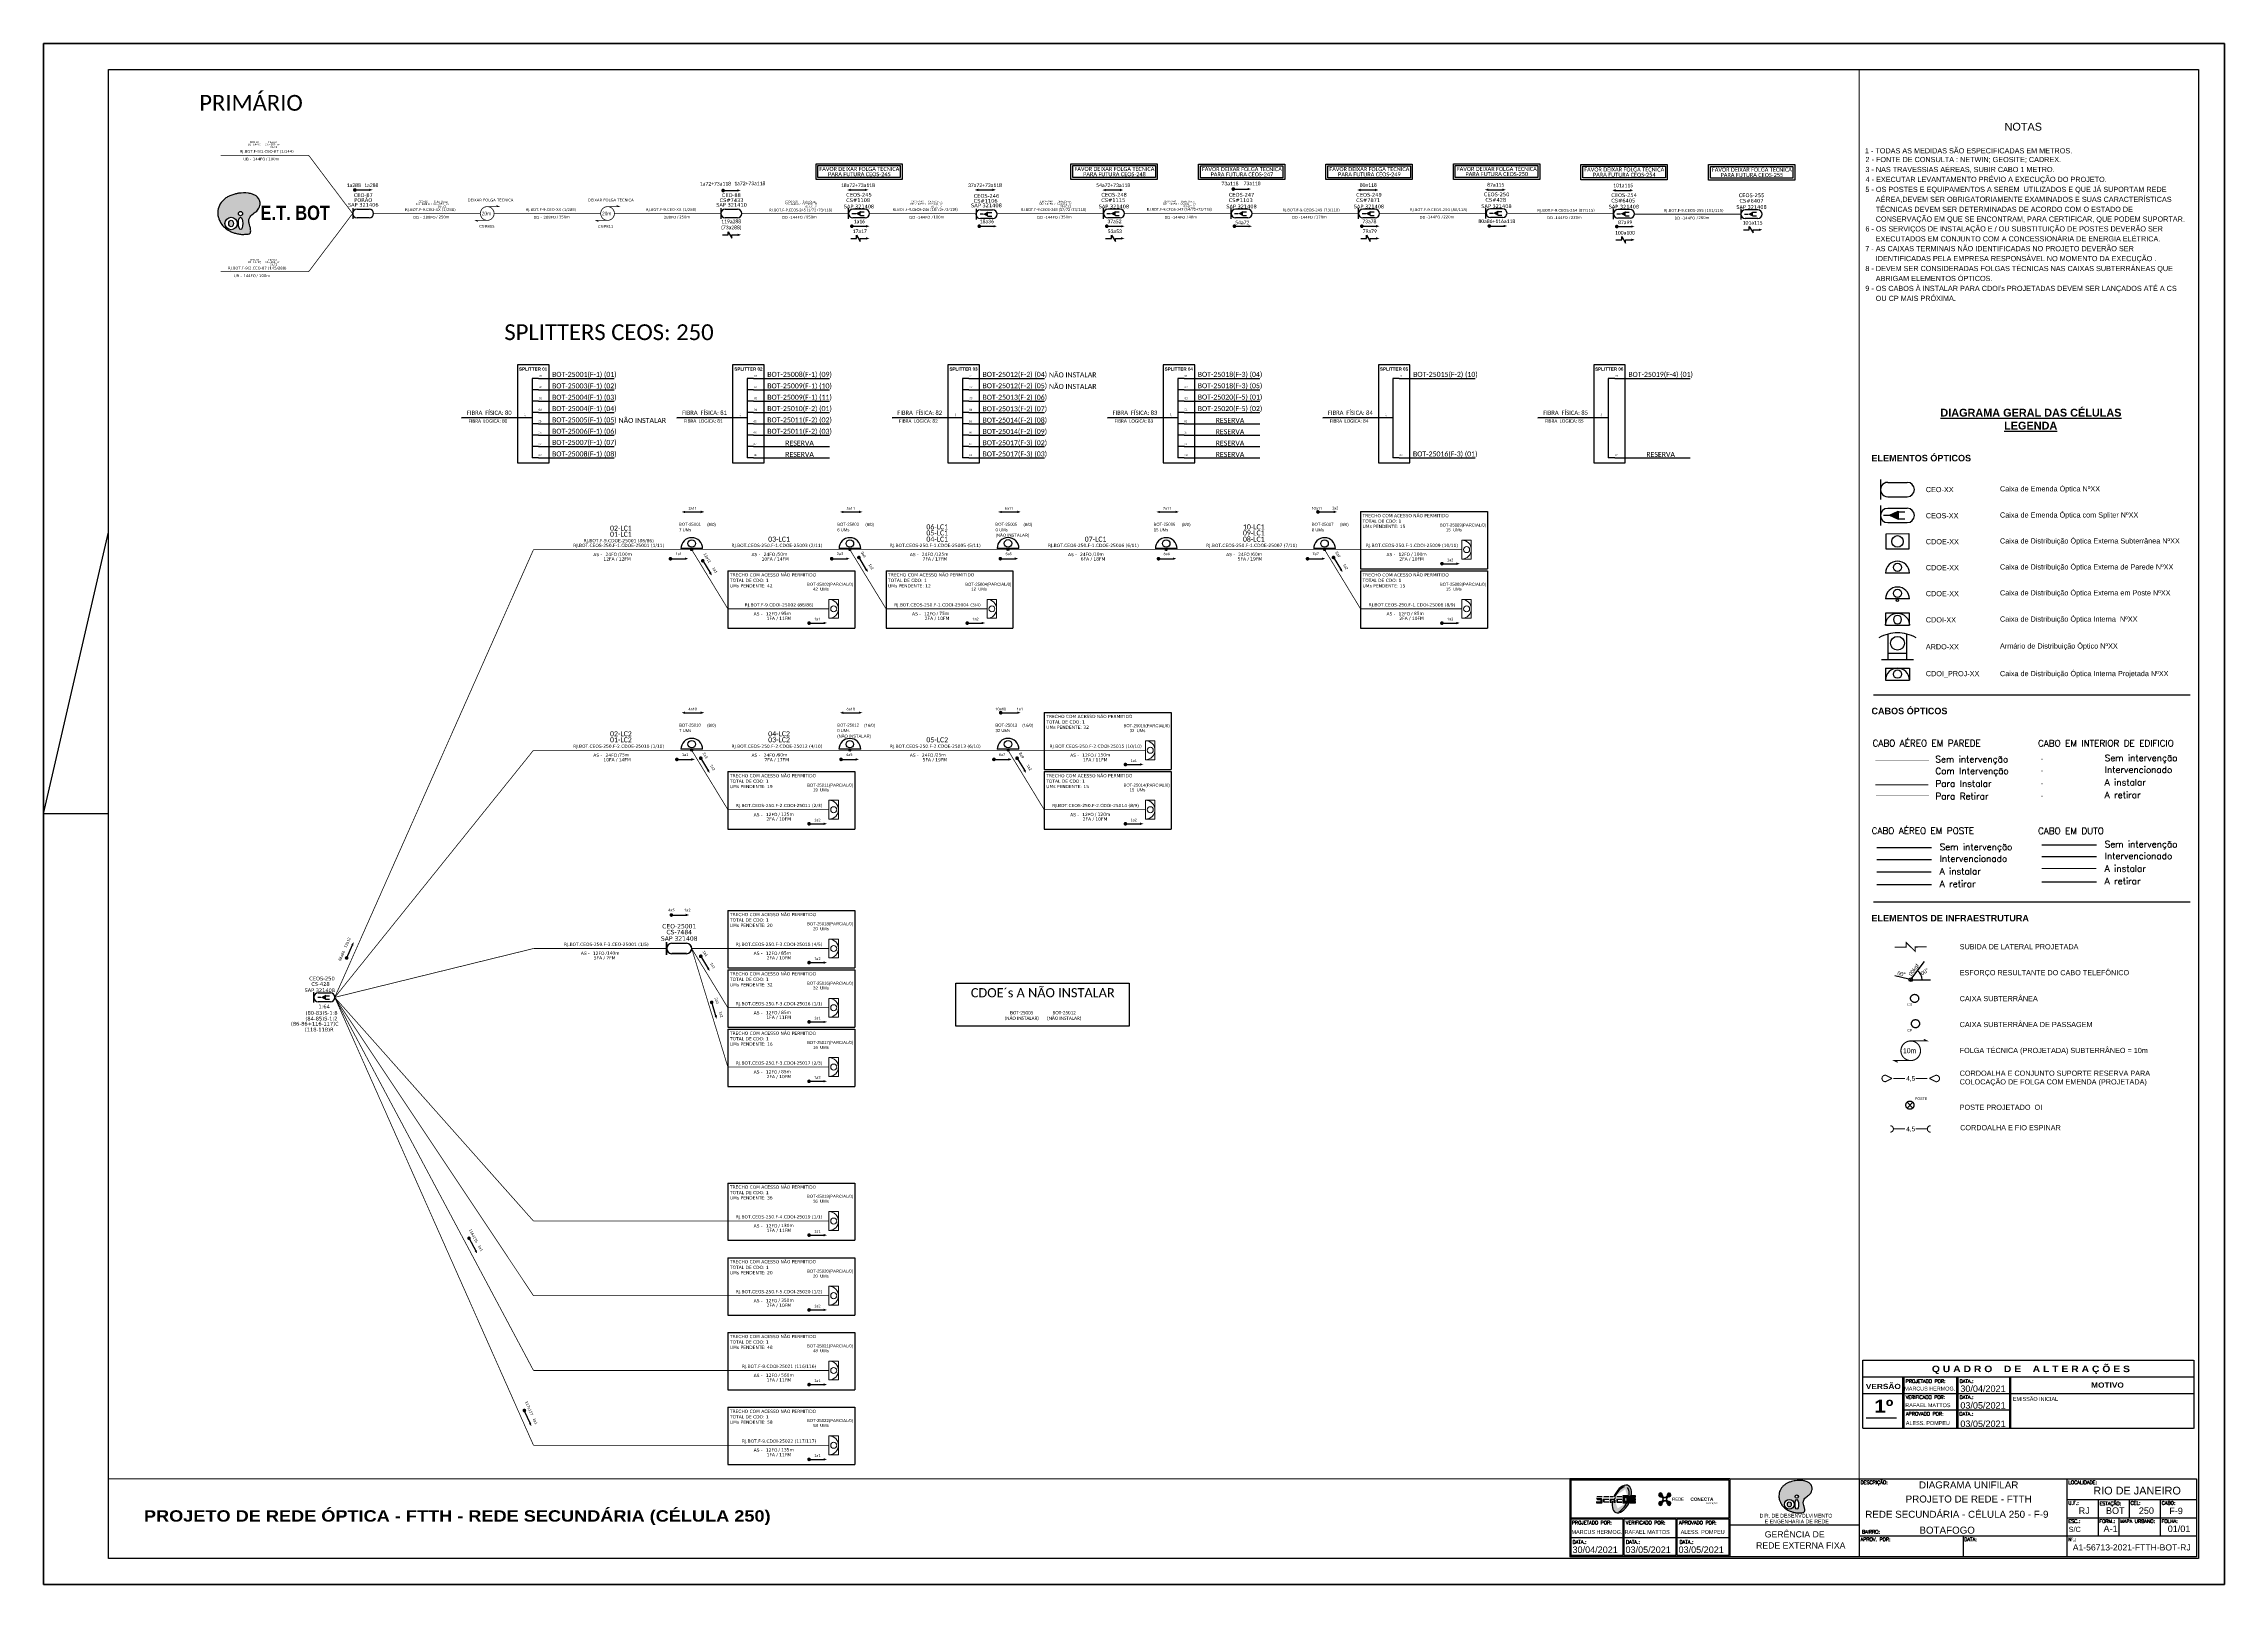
# Paper-space layout 'UN_CEOS-250' of a CAD drawing. Header units: millimetres. Extents: x 2563 to 3404, y -23 to 571.
# The model-space entities are those that its viewports show. They can reach past a viewport. Long polylines and large blocks are cut down to what shows.
import ezdxf
from ezdxf.enums import TextEntityAlignment as Align

# ---------------------------------------------------------------- set-up
doc = ezdxf.new("R2010")
doc.units = ezdxf.units.MM
for name, pattern in [('DIVIDE', [1.25, 0.5, -0.25, 0, -0.25, 0, -0.25]), ('DOT', [0.25, 0, -0.25]), ('PHANTOM2', [1.25, 0.625, -0.125, 0.125, -0.125, 0.125, -0.125])]:
    doc.linetypes.add(name, pattern=pattern)
for name, color, linetype, lineweight in [("20.0-LEGENDA DOS CDO'S", 1, 'Continuous', 0), ('20.1-CDO_INTERIOR', 1, 'Continuous', 0), ('20.2-CDO_POSTE', 1, 'Continuous', 5), ('40.1-ETIQUETAS', 1, 'Continuous', 20)]:
    doc.layers.add(name, color=color, linetype=linetype, lineweight=lineweight)
for name, color, linetype in [('20.4-CEOS', 1, 'Continuous'), ('20.5-CABO AÉREO', 1, 'Continuous'), ('20.5-CEO', 1, 'Continuous'), ('30.4-Selo', 7, 'Continuous'), ('CABO OPTICO EXISTENTE', 5, 'Continuous'), ('CAP a instalar', 1, 'Continuous'), ('CD de instalação futura', 8, 'Continuous'), ('CDO_INTERIOR', 1, 'Continuous'), ('CDO_POSTE', 1, 'Continuous'), ('CEO', 1, 'Continuous'), ('CEO1', 1, 'Continuous'), ('CEOS', 1, 'Continuous'), ('E.T.', 7, 'Continuous'), ('label_cabos', 7, 'Continuous'), ('PROJETO_FTTH', 1, 'Continuous'), ('SETA', 7, 'Continuous')]:
    doc.layers.add(name, color=color, linetype=linetype)
doc.styles.add('ADESK1', font='romans.shx')
doc.styles.add('ARIAL', font='arial.ttf')
doc.styles.add('HMS', font='', dxfattribs={"height": 0.17})
doc.styles.add('NORMOGRAFO', font='arial.ttf')
doc.styles.add('ROMANS', font='romans.shx')
doc.styles.add('siredit', font='verdana.ttf')
doc.styles.add('SWISS BIT', font='swisscb.ttf')
doc.styles.get('HMS').set_extended_font_data('Arial Black')
doc.linetypes.add('FENCELINE1', pattern='A,0.25,-0.1,[133,ltypeshp.shx,S=0.1,R=0,X=-0.1,Y=0],-0.1,1', length=1.45)

# ---------------------------------------------------------------- blocks, each defined once
blk = doc.blocks.new('PDO_PRD')
at = {"color": 1}
blk.add_line((2.5, 0), (-2.5, 0), dxfattribs=at)
blk.add_circle((0, 1.19), 0.862, dxfattribs=at)
blk.add_arc((0, 0), 2.5, 0, 180, dxfattribs=at)
blk = doc.blocks.new('PDO_PST')
at = {"color": 0}
blk.add_line((2.5, 0), (-2.5, 0), dxfattribs=at)
for centre, radius in [((0, 1.19), 0.862), ((0, -0.25), 0.25)]:
    blk.add_circle(centre, radius, dxfattribs=at)
blk.add_arc((0, 0), 2.5, 0, 180, dxfattribs=at)
blk = doc.blocks.new('PDO_EDF')
at = {"color": 1}
for p, q in [((-2.5, 0), (-2.5, 2.5)), ((-2.5, 2.5), (2.5, 2.5)), ((2.5, 0), (-2.5, 0)), ((2.5, 2.5), (2.5, 0))]:
    blk.add_line(p, q, dxfattribs=at)
blk.add_circle((0, 1.19), 0.862, dxfattribs=at)
blk.add_arc((0, 0), 2.5, 0, 180, dxfattribs=at)
blk = doc.blocks.new('PDO_CVP')
at = {"color": 1}
blk.add_lwpolyline([(0, 1.62), (0, -1.62), (-4.72, -1.63), (-4.73, 1.61)], close=True, dxfattribs=at)
blk.add_circle((-2.36, -0.01), 1.21, dxfattribs=at)
blk = doc.blocks.new('A$C78986DF3')
at = {"layer": 'CEOS'}
blk.add_hatch(color=1, dxfattribs=at).paths.add_polyline_path([(0.0118, 0.23968), (0.00838, 0.23812), (0.0118, 0.23657)])
for p, q in [((0.0023, 0.1689), (0.12444, 0.1689)), ((0.0023, 0.08904), (0.12444, 0.08904))]:
    blk.add_line(p, q)
at = {"linetype": 'DOT', "ltscale": 0.1}
blk.add_line((0.06717, 0.14411), (0.08827, 0.14411), dxfattribs=at)
at = {"color": 5, "linetype": 'DOT', "ltscale": 0.1}
blk.add_line((0.06717, 0.13958), (0.08827, 0.13958), dxfattribs=at)
at = {"color": 1, "linetype": 'DOT', "ltscale": 0.1}
blk.add_line((0.06717, 0.13473), (0.08827, 0.13473), dxfattribs=at)
at = {"color": 3, "linetype": 'DOT', "ltscale": 0.1}
blk.add_line((0.06717, 0.12987), (0.08827, 0.12987), dxfattribs=at)
at = {"linetype": 'FENCELINE1', "ltscale": 0.05}
blk.add_line((0.00351, 0.10999), (0.02462, 0.10999), dxfattribs=at)
at = {"ltscale": 0.001}
blk.add_line((0.06717, 0.11107), (0.08827, 0.11107), dxfattribs=at)
at = {"color": 5, "linetype": 'FENCELINE1', "ltscale": 0.05}
blk.add_line((0.00351, 0.10546), (0.02462, 0.10546), dxfattribs=at)
at = {"color": 5, "ltscale": 0.001}
blk.add_line((0.06717, 0.10654), (0.08827, 0.10654), dxfattribs=at)
at = {"color": 3, "linetype": 'FENCELINE1', "ltscale": 0.05}
blk.add_line((0.00351, 0.09575), (0.02462, 0.09575), dxfattribs=at)
at = {"color": 3, "ltscale": 0.001}
blk.add_line((0.06717, 0.09683), (0.08827, 0.09683), dxfattribs=at)
at = {"color": 1}
for p, q in [((0.01591, 0.05924), (0.01044, 0.06051)), ((0.0161, 0.05958), (0.01712, 0.05857)), ((0.01711, 0.05958), (0.01611, 0.05857)), ((0.01732, 0.05907), (0.02421, 0.05907))]:
    blk.add_line(p, q, dxfattribs=at)
at = {"color": 1, "lineweight": -2}
blk.add_line((0.01704, 0.05964), (0.02188, 0.06604), dxfattribs=at)
at = {"color": 0, "linetype": 'DIVIDE', "ltscale": 0.05, "const_width": 0.00008}
blk.add_lwpolyline([(0.02365, 0.14357), (0.00301, 0.14357)], dxfattribs=at)
at = {"color": 5, "linetype": 'DIVIDE', "ltscale": 0.05, "const_width": 0.00008}
blk.add_lwpolyline([(0.02385, 0.13901), (0.00301, 0.13901)], dxfattribs=at)
at = {"color": 1, "linetype": 'DIVIDE', "ltscale": 0.05, "const_width": 0.0004}
blk.add_lwpolyline([(0.02345, 0.13425), (0.00301, 0.13425)], dxfattribs=at)
at = {"color": 3, "linetype": 'DIVIDE', "ltscale": 0.05, "const_width": 0.00008}
blk.add_lwpolyline([(0.0032, 0.13009), (0.02365, 0.13009)], dxfattribs=at)
at = {"color": 1, "linetype": 'Continuous', "lineweight": 40, "ltscale": 0.001, "const_width": 0.0004}
blk.add_lwpolyline([(0.06706, 0.10196), (0.08817, 0.10196)], dxfattribs=at)
at = {"color": 1, "linetype": 'FENCELINE1', "ltscale": 0.05, "const_width": 0.0005}
blk.add_lwpolyline([(0.00351, 0.10061), (0.02462, 0.10061)], dxfattribs=at)
at = {"color": 5, "linetype": 'DIVIDE', "const_width": 0.0004}
blk.add_lwpolyline([(0.02278, 0.07173), (0.01838, 0.07168), (0.01838, 0.06996), (0.01484, 0.07341), (0.01484, 0.07168), (0.01044, 0.07163)], dxfattribs=at)
at = {"color": 1, "const_width": 0.00042}
blk.add_lwpolyline([(0.01661, 0.03546, 1.000012), (0.01661, 0.0279, 0.999978)], format="xyb", close=True, dxfattribs=at)
at = {"color": 1, "const_width": 0.000394}
for points in [[(0.01661, 0.03546), (0.02291, 0.03546), (0.02165, 0.03609)], [(0.01661, 0.0279), (0.01031, 0.0279), (0.01157, 0.02727)]]:
    blk.add_lwpolyline(points, dxfattribs=at)
at = {"const_width": 0.0004}
for points in [[(0.00939, 0.021), (0.00701, 0.02221, 1.175638), (0.0069, 0.01977), (0.00939, 0.021)], [(0.02383, 0.02102), (0.02631, 0.01976, 1.175638), (0.02622, 0.0222), (0.02383, 0.02102)], [(0.0087, 0.00277, -1), (0.0087, 0.0003)], [(0.02425, 0.00278, 1), (0.02425, 0.00031)]]:
    blk.add_lwpolyline(points, format="xyb", dxfattribs=at)
for points in [[(0.00996, 0.021), (0.01446, 0.021)], [(0.01854, 0.02101), (0.02304, 0.02101)], [(0.00996, 0.00153), (0.01446, 0.00153)], [(0.01854, 0.00155), (0.02304, 0.00155)]]:
    blk.add_lwpolyline(points, dxfattribs=at)
at = {"color": 1, "linetype": 'PHANTOM2'}
for points in [[(0.0174, 0.01181), (0.01518, 0.0096)], [(0.0174, 0.0096), (0.01518, 0.01181)]]:
    blk.add_lwpolyline(points, dxfattribs=at)
at = {"color": 1}
blk.add_circle((0.01661, 0.05907), 0.000714, dxfattribs=at)
at = {"color": 5, "linetype": 'PHANTOM2'}
for centre in [(0.01811, 0.05187), (0.01846, 0.04212)]:
    blk.add_circle(centre, 0.00157, dxfattribs=at)
at = {"color": 1, "linetype": 'PHANTOM2'}
blk.add_circle((0.01629, 0.01071), 0.00157, dxfattribs=at)
at = {"color": 7, "lineweight": -2}
blk.add_arc((0.01661, 0.05908), 0.00441, 359.96377, 52.87661, dxfattribs=at)
at = {"layer": 'CDO_INTERIOR', "color": 8}
for p, q in [((0.0069, 0.1792), (0.0161, 0.1792)), ((0.0069, 0.1792), (0.0069, 0.1746)), ((0.0161, 0.1792), (0.0161, 0.1746)), ((0.0069, 0.1746), (0.0161, 0.1746))]:
    blk.add_line(p, q, dxfattribs=at)
blk.add_circle((0.0115, 0.1769), 0.00159, dxfattribs=at)
blk.add_arc((0.0115, 0.1746), 0.0046, 0.02759, 180.02759, dxfattribs=at)
at = {"layer": 'CEO', "color": 1}
for p, q in [((0.00497, 0.25191), (0.00496, 0.24417)), ((0.00773, 0.2508), (0.01527, 0.25079)), ((0.00773, 0.24527), (0.01527, 0.24527))]:
    blk.add_line(p, q, dxfattribs=at)
at = {"layer": 'CEO', "color": 1, "linetype": 'Continuous'}
for p, q in [((0.00792, 0.18502), (0.00792, 0.19235)), ((0.00792, 0.18257), (0.00792, 0.18502)), ((0.00792, 0.18502), (0.0115, 0.18502)), ((0.0115, 0.18502), (0.01509, 0.18502)), ((0.01509, 0.18502), (0.01509, 0.19235)), ((0.01509, 0.18257), (0.01509, 0.18502)), ((0.00536, 0.18257), (0.00792, 0.18257)), ((0.00792, 0.18257), (0.0115, 0.18257)), ((0.0115, 0.18257), (0.01509, 0.18257)), ((0.01509, 0.18257), (0.01765, 0.18257))]:
    blk.add_line(p, q, dxfattribs=at)
at = {"layer": 'CEO', "color": 1}
blk.add_circle((0.0115, 0.18878), 0.00267, dxfattribs=at)
for centre, start, end in [((0.00773, 0.24804), 89.95782, 269.95782), ((0.01527, 0.24803), 269.95782, 89.95782)]:
    blk.add_arc(centre, 0.00276, start, end, dxfattribs=at)
at = {"layer": 'CEO', "color": 1, "linetype": 'Continuous'}
for start, end in [(104.36291, 119.75415), (90, 104.36251), (75.63749, 90), (60.24585, 75.63709)]:
    blk.add_arc((0.0115, 0.17836), 0.01444, start, end, dxfattribs=at)
at = {"layer": 'CEOS', "color": 1}
for p, q in [((0.00496, 0.24191), (0.00497, 0.23417)), ((0.00617, 0.23811), (0.00838, 0.23812)), ((0.00772, 0.24081), (0.01526, 0.24082)), ((0.00774, 0.23528), (0.01528, 0.23529))]:
    blk.add_line(p, q, dxfattribs=at)
for points in [[(0.00838, 0.23812), (0.0118, 0.23968)], [(0.00838, 0.23812), (0.0118, 0.23657)], [(0.0118, 0.23968), (0.0118, 0.23657)], [(0.0118, 0.23946), (0.01439, 0.23947)], [(0.0118, 0.23679), (0.0144, 0.2368)]]:
    blk.add_lwpolyline(points, dxfattribs=at)
for centre, start, end in [((0.00773, 0.23804), 90.12295, 270.12295), ((0.01527, 0.23806), 270.12295, 90.12295)]:
    blk.add_arc(centre, 0.00276, start, end, dxfattribs=at)
at = {"layer": 'CDO_INTERIOR', "color": 1, "xscale": -0.0018431999999997, "yscale": 0.0018431999999997, "zscale": 0.0018431999999997}
blk.add_blockref('PDO_EDF', (0.0115, 0.19573), dxfattribs=at)
at = {"layer": 'CDO_POSTE', "color": 1, "xscale": 0.0018431999999997, "yscale": 0.0018431999999997, "zscale": 0.0018431999999997}
for name, p in [('PDO_PRD', (0.0115, 0.21585)), ('PDO_PST', (0.0115, 0.20585))]:
    blk.add_blockref(name, p, dxfattribs=at)
at = {"layer": 'CEO1', "color": 1, "xscale": 0.0018431999999997, "yscale": 0.0018431999999997, "zscale": 0.0018431999999997}
blk.add_blockref('PDO_CVP', (0.01586, 0.22806), dxfattribs=at)
at = {"color": 7, "lineweight": -2, "style": 'NORMOGRAFO'}
for s, rotation, p in [('00°', 348.19171, (0.01135, 0.0609, 0.10822)), ('00kgf', 52.99999, (0.01684, 0.06038, 0.10822)), ('00°', 32.49215, (0.02103, 0.06067, 0.10822))]:
    blk.add_text(s, height=0.0015, rotation=rotation, dxfattribs=at).set_placement(p)
at = {"color": 5, "style": 'ARIAL'}
for s, p in [('CS', (0.01526, 0.04902)), ('CP', (0.01526, 0.03902))]:
    blk.add_text(s, height=0.001, dxfattribs=at).set_placement(p)
at = {"color": 1}
blk.add_text('10m', height=0.00189, dxfattribs=at).set_placement((0.01364, 0.03074))
at = {"style": 'ARIAL'}
for p in [(0.01661, 0.021), (0.01661, 0.00154)]:
    blk.add_text('4,5', height=0.0018, dxfattribs=at).set_placement(p, align=Align.MIDDLE_CENTER)
at = {"color": 1, "style": 'ARIAL'}
blk.add_text('POSTE', height=0.001, dxfattribs=at).set_placement((0.01825, 0.01272))
at = {"linetype": 'ByBlock', "style": 'ARIAL'}
for s, insert, char_height, width, attachment_point in [('\\pi0.02693;{\\fArial|b1|i0|c0|p34;\\H1.5x;\\LDIAGRAMA GERAL DAS CÉLULAS\\P\\pi0.051524;LEGENDA}', (0.00111, 0.27919), 0.002, 0.1232013, 1), ('{\\fArial|b1|i0|c0|p34;ELEMENTOS ÓPTICOS}', (0.00147, 0.26142), 0.0025, 0.1232013, 1), ('CEO-XX', (0.02244, 0.24803), 0.002, 0.0732268, 4), ('Caixa de Emenda Óptica NºXX', (0.05103, 0.24803), 0.002, 0.0732268, 4), ('CEOS-XX', (0.02244, 0.23795), 0.002, 0.0732268, 4), ('Caixa de Emenda Óptica com Spliter NºXX', (0.05103, 0.23795), 0.002, 0.0732268, 4), ('CDOE-XX', (0.02244, 0.22794), 0.002, 0.086699, 4), ('Caixa de Distribuição Óptica Externa Subterrânea NºXX', (0.05103, 0.22794), 0.002, 0.086699, 4), ('CDOE-XX', (0.02244, 0.21792), 0.002, 0.0806851, 4), ('Caixa de Distribuição Óptica Externa de Parede NºXX', (0.05103, 0.21792), 0.002, 0.0806851, 4), ('CDOE-XX', (0.02244, 0.20792), 0.002, 0.0732268, 4), ('Caixa de Distribuição Óptica Externa em Poste NºXX', (0.05103, 0.20792), 0.002, 0.0732268, 4), ('CDOI-XX', (0.02244, 0.19781), 0.002, 0.0732268, 4), ('Caixa de Distribuição Óptica Interna  NºXX', (0.05103, 0.19781), 0.002, 0.0732268, 4), ('ARDO-XX', (0.02244, 0.18743), 0.002, 0.0732268, 4), ('Armário de Distribuição Óptico NºXX', (0.05103, 0.18743), 0.002, 0.0732268, 4), ('CDOI_PROJ-XX', (0.02244, 0.17679), 0.002, 0.0793824, 4), ('Caixa de Distribuição Óptica Interna Projetada NºXX', (0.05103, 0.17679), 0.002, 0.0793824, 4), ('{\\fArial|b1|i0|c0|p34;CABOS ÓPTICOS}', (0.00147, 0.16392), 0.0025, 0.1232013, 1), ('\\pxql;{\\fArial|b1|i0|c0|p34;ELEMENTOS DE INFRAESTRUTURA}', (0.00147, 0.08406), 0.0025, 0.1232013, 1), ('SUBIDA DE LATERAL PROJETADA', (0.03549, 0.0728), 0.002, 0.0732268, 1), ('ESFORÇO RESULTANTE DO CABO TELEFÔNICO ', (0.03549, 0.0628), 0.002, 0.0732268, 1), ('CAIXA SUBTERRÂNEA', (0.03549, 0.0528), 0.002, 0.0732268, 1), ('CAIXA SUBTERRÂNEA DE PASSAGEM', (0.03549, 0.0428), 0.002, 0.0732268, 1), ('FOLGA TÉCNICA (PROJETADA) SUBTERRÂNEO = 10m', (0.03549, 0.0328), 0.002, 0.0919522, 1), ('CORDOALHA E CONJUNTO SUPORTE RESERVA PARA\\PCOLOCAÇÃO DE FOLGA COM EMENDA (PROJETADA)', (0.03549, 0.02403), 0.002, 0.0919522, 1), ('POSTE PROJETADO  OI', (0.03549, 0.0109), 0.002, 0.0732268, 1), ('CORDOALHA E FIO ESPINAR', (0.03567, 0.00303), 0.002, 0.0919522, 1)]:
    blk.add_mtext(s, dxfattribs=dict(at, insert=insert, char_height=char_height, width=width, attachment_point=attachment_point))
at = {"char_height": 0.002489, "attachment_point": 1, "style": 'ADESK1'}
for s, insert, width in [('CABO AÉREO EM PAREDE', (0.0019, 0.15149), 0.0551807), ('CABO EM INTERIOR DE EDIFICIO', (0.06569, 0.15146), 0.0653294), ('Sem intervenção', (0.02613, 0.14532), 0.0551807), ('Sem intervenção', (0.09142, 0.1458), 0.0551807), ('Com Intervenção', (0.02613, 0.14079), 0.0551807), ('Para Instalar', (0.02613, 0.13593), 0.0551807), ('A instalar', (0.09142, 0.13642), 0.0551807), ('Intervencionado', (0.09142, 0.14127), 0.0551807), ('Para Retirar', (0.02613, 0.13108), 0.0551807), ('A retirar', (0.09142, 0.13156), 0.0551807), ('CABO AÉREO EM POSTE', (0.00153, 0.11774), 0.0551807), ('Sem intervenção', (0.02777, 0.11152), 0.0551807), ('CABO EM DUTO', (0.06569, 0.11768), 0.0551807), ('Sem intervenção', (0.09142, 0.11258), 0.0551807), ('A instalar', (0.02777, 0.10213), 0.0551807), ('Intervencionado', (0.02777, 0.10699), 0.0551807), ('A instalar', (0.09142, 0.1032), 0.0551807), ('Intervencionado', (0.09142, 0.10805), 0.0551807), ('A retirar', (0.02777, 0.09728), 0.0551807), ('A retirar', (0.09142, 0.09834), 0.0551807)]:
    blk.add_mtext(s, dxfattribs=dict(at, insert=insert, width=width))
blk = doc.blocks.new('OI')
h = blk.add_hatch(color=40)
edge = h.paths.add_edge_path()
edge.add_spline(control_points=[(4.35, -0.67), (3.92, -0.99), (3.26, -1.5), (2.81, -2.59), (2.9, -3.5), (3.06, -4.27), (3.31, -4.85), (3.37, -5.39), (3.4, -5.88), (3.2, -6.4), (2.54, -6.61), (1.65, -6.63), (0.55, -6.67), (-0.56, -6.42), (-1.61, -6.14), (-2.77, -5.61), (-3.92, -4.77), (-4.89, -3.7), (-5.34, -2.65), (-5.6, -1.94), (-5.85, -0.96), (-5.71, 0.47), (-5.1, 2.02), (-4.14, 3.02), (-3.3, 3.61), (-2.37, 4.16), (-1.36, 4.44), (-0.56, 4.7), (0.79, 4.85), (2.24, 4.97), (3.79, 4.57), (4.67, 4.21), (5.44, 3.65), (5.76, 2.99), (6.03, 2.21), (6.01, 1.46), (5.72, 0.64), (5.31, 0.08), (4.88, -0.38), (4.51, -0.55), (4.35, -0.67)], knot_values=[0, 0, 0, 0, 1.60434, 2.417191, 3.427595, 4.282808, 4.776746, 5.304182, 5.888771, 6.258406, 6.858137, 7.79129, 8.986195, 10.124242, 11.187857, 12.242908, 13.953784, 15.414161, 16.515391, 17.349188, 17.675853, 19.552021, 21.515531, 22.568638, 23.63245, 24.621084, 25.782718, 26.745347, 27.142653, 29.870543, 31.004649, 31.921532, 32.709589, 33.801391, 34.042471, 35.192333, 35.971461, 36.628871, 37.254359, 37.836911, 37.836911, 37.836911, 37.836911], degree=3, periodic=0)
h.paths.add_polyline_path([(1.13, -0.87, -1), (-0.04, -0.87, -1)], flags=16)
edge = h.paths.add_edge_path(flags=16)
edge.add_ellipse((0.56, -3.59), major_axis=(-0.02, 1.71), ratio=0.361305, start_angle=0, end_angle=360)
h.paths.add_polyline_path([(-0.36, -3.62, -1), (-3.8, -3.62, -1)], flags=16)
edge = h.paths.add_edge_path(flags=0)
edge.add_ellipse((-2.08, -3.62), major_axis=(0, 0.885), ratio=0.758294, start_angle=0, end_angle=360)
at = {"color": 40}
for centre, radius in [((-2.08, -3.62), 1.72), ((0.54, -0.87), 0.587)]:
    blk.add_circle(centre, radius, dxfattribs=at)
blk.add_ellipse((-2.08, -3.62), major_axis=(0, 0.885), ratio=0.758294, start_param=-3.141592653589792, end_param=3.141592653589792, dxfattribs=at)
blk.add_ellipse((0.56, -3.59), major_axis=(-0.02, 1.71), ratio=0.361305, dxfattribs=at)
at = {"color": 40, "start_tangent": (-0.800898, -0.598801), "end_tangent": (-0.800898, -0.598801)}
blk.add_spline([(4.35, -0.67), (3.2, -1.78), (2.9, -2.54), (2.92, -3.55), (3.12, -4.38), (3.28, -4.85), (3.37, -5.37), (3.35, -5.95), (3.2, -6.29), (2.66, -6.55), (1.73, -6.63), (0.54, -6.62), (-0.58, -6.41), (-1.6, -6.11), (-2.56, -5.67), (-3.95, -4.67), (-4.89, -3.56), (-5.37, -2.56), (-5.64, -1.78), (-5.72, -1.46), (-5.63, 0.42), (-4.84, 2.22), (-4.13, 2.99), (-3.27, 3.62), (-2.4, 4.09), (-1.3, 4.47), (-0.37, 4.72), (0.02, 4.77), (2.75, 4.8), (3.85, 4.53), (4.69, 4.16), (5.31, 3.68), (5.85, 2.73), (5.93, 2.5), (5.94, 1.35), (5.67, 0.62), (5.29, 0.08), (4.84, -0.36), (4.35, -0.67)], degree=3, dxfattribs=at)
blk = doc.blocks.new('LOGOTIPO REDE CONECTA')
h = blk.add_hatch(color=40)
h.dxf.hatch_style = 1
h.paths.add_polyline_path([(2086.7, 1517.1), (2086.3, 1517.1, 0.924122), (2086.5, 1514, -0.371445), (2088.6, 1512.1, -0.414214), (2090, 1513.5, -0.416703), (2088, 1515.6, 0.373404)])
h.paths.add_polyline_path([(2095, 1515.4), (2095, 1515.7, 0.929009), (2092, 1515.6, -0.416703), (2090, 1513.5, -0.414214), (2091.4, 1512, -0.371445), (2093.5, 1514, 0.373557)])
h.paths.add_polyline_path([(2093.5, 1510.1, -0.416703), (2091.4, 1512.1, -0.414214), (2090, 1510.7, -0.371445), (2092, 1508.5, 0.924122), (2095, 1508.4), (2095, 1508.8, 0.373404)])
h.paths.add_polyline_path([(2090, 1510.7, -0.414214), (2088.6, 1512, -0.416703), (2086.5, 1510.1, 0.913444), (2086.3, 1507.1), (2086.7, 1507.1, 0.364971), (2088, 1508.5, -0.371445)])
at = {"color": 40}
for points in [[(2086.5, 1514, -0.370562), (2088.6, 1512.1)], [(2088, 1515.6, 0.416703), (2090, 1513.5)], [(2092, 1515.6, -0.416703), (2090, 1513.5)], [(2093.5, 1514, 0.370562), (2091.4, 1512)], [(2086.5, 1510.1, 0.416703), (2088.6, 1512)], [(2088, 1508.5, -0.370562), (2090, 1510.7)], [(2092, 1508.5, 0.370562), (2090, 1510.7)], [(2093.5, 1510.1, -0.416703), (2091.4, 1512.1)]]:
    blk.add_lwpolyline(points, format="xyb", dxfattribs=at)
blk.add_circle((2090, 1512.1), 1.4, dxfattribs=at)
for centre, start, end in [((2086.5, 1515.6), 1.6038, 267.7221), ((2093.5, 1515.5), 271.6274, 177.7457), ((2086.5, 1508.6), 92.3533, 358.4716), ((2093.5, 1508.6), 182.2779, 88.3962)]:
    blk.add_arc(centre, 1.51, start, end, dxfattribs=at)
at = {"width": 46.358, "attachment_point": 1}
for s, insert, char_height in [('{\\fBankGothic Md BT|b0|i0|c0|p34;REDE }', (2095.9, 1513.3), 2.5), ('{\\fBankGothic Md BT|b1|i0|c0|p34; CONECTA}', (2109.7, 1513.4), 2.7)]:
    blk.add_mtext(s, dxfattribs=dict(at, insert=insert, char_height=char_height))
at = {"color": 40, "insert": (2123.2, 1509.6), "char_height": 1.5, "width": 46.358, "attachment_point": 1}
blk.add_mtext('{\\fBankGothic Md BT|b0|i0|c0|p34;operações }', dxfattribs=at)
blk = doc.blocks.new('ETIQUETA_RS5F')
at = {"layer": '40.1-ETIQUETAS', "color": 0, "style": 'siredit'}
blk.add_text('/', height=1.5, dxfattribs=at).set_placement((1.5, -2), align=Align.MIDDLE_RIGHT)
for tag, p in [('ETIQUETA_R_SECUNDARIA', (1.2, 2.1)), ('ETIQUETA_R_PRIMARIA', (1.2, 4.1)), ('F_ATIVAS/F_MORTAS', (1.1, -4.2))]:
    blk.add_attdef(tag, text='', height=1.5, dxfattribs=at).set_placement(p, align=Align.MIDDLE_CENTER)
for tag, p in [('TIPO_CABO', (-6.6, -2.1)), ('CAP_CABO', (0.4, -2.1))]:
    blk.add_attdef(tag, text='', height=1.5, dxfattribs=at).set_placement(p, align=Align.MIDDLE_RIGHT)
for tag, p in [('FUSÃO_1', (0.8, -8.4)), ('FUSÃO_2', (0.8, -10.6)), ('FUSÃO_3', (0.8, -12.9)), ('FUSÃO_4', (0.8, -15.1)), ('FUSÃO_5', (0.8, -17.2))]:
    blk.add_attdef(tag, text='', height=1.5, dxfattribs=at).set_placement(p, align=Align.CENTER)
blk.add_attdef('METROS', text='', height=1.5, dxfattribs=at).set_placement((2.1, -2), align=Align.MIDDLE_LEFT)
blk = doc.blocks.new('CDOE-TEXTO PADRÃO')
at = {"layer": "20.0-LEGENDA DOS CDO'S", "color": 0, "style": 'ARIAL'}
for tag, p in [('CDO_N', (0.5, 7.4)), ('CORDOALHA', (0.5, 4.3)), ('SAP', (0.5, 1.7)), ('SPLITER_1', (0.6, -0.9)), ('SPLITER_2', (0.6, -3.5)), ('(XX-XX_F)S', (0.5, -8.3)), ('(XX-XX_L)S', (0.5, -10.8)), ('UMS', (0.5, -13.1))]:
    blk.add_attdef(tag, p, '', height=1.7, rotation=0.118, dxfattribs=at)
blk.add_attdef('FIBRAS_UTILIZADAS', text='', height=1.7, rotation=0.118, dxfattribs=at).set_placement((19.8, 7.4), align=Align.CENTER)
blk = doc.blocks.new('CDOE POSTE_')
at = {"color": 1}
blk.add_line((12.9, -5.5), (-2.4, -5.5), dxfattribs=at)
for centre, radius in [((5.3, -1.9), 2.64), ((5.3, -6.2), 0.708)]:
    blk.add_circle(centre, radius, dxfattribs=at)
blk.add_arc((5.3, -5.5), 7.65, 0, 180, dxfattribs=at)
blk = doc.blocks.new('CDOI_INT')
at = {"layer": '20.1-CDO_INTERIOR', "color": 0, "lineweight": 18}
blk.add_lwpolyline([(4.25, -4.25), (4.25, 4.25), (0, 4.25), (0, -4.25)], close=True, dxfattribs=at)
blk.add_circle((2.12, 0), 1.36, dxfattribs=at)
blk.add_arc((0, 0), 4.25, 270, 90, dxfattribs=at)
at = {"layer": "20.0-LEGENDA DOS CDO'S", "color": 0, "style": 'ARIAL'}
for tag, p in [('CDO_N', (-0.08, 10.38)), ('SPLITER_1', (21.18, 10.38)), ('SPLITER_2', (21.19, 8.68)), ('SAP', (-0.08, 6.23)), ('SURVEY', (-0.08, 8.2)), ('1:XX', (5.94, -2.22)), ('UMS', (5.94, -4.24))]:
    blk.add_attdef(tag, p, '', height=1.36, dxfattribs=at)
blk.add_attdef('FIBRAS_UTILIZADAS', text='', height=1.36, dxfattribs=at).set_placement((15.34, 10.38), align=Align.CENTER)
blk = doc.blocks.new('CEO')
at = {"layer": 'CAP a instalar', "linetype": 'Continuous'}
for p, q in [((34376.4, 58706.7), (34376.4, 58714.3)), ((34379.6, 58713.7), (34388.4, 58713.7)), ((34388.4, 58707.4), (34379.6, 58707.4))]:
    blk.add_line(p, q, dxfattribs=at)
for centre, start_param, end_param in [((34379.6, 58710.5), 6.283185, 9.424778), ((34388.4, 58710.5), 3.141593, 6.283185)]:
    blk.add_ellipse(centre, major_axis=(0, 3.14), ratio=1, start_param=start_param, end_param=end_param, dxfattribs=at)
at = {"layer": '20.4-CEOS', "color": 7, "style": 'siredit'}
for tag, p in [('SAP321406', (34384, 58717.8)), ('CEO-2701', (34384, 58725.3)), ('CSPROJ.', (34384, 58721.7))]:
    blk.add_attdef(tag, text='', height=2.66, rotation=0.0129, dxfattribs=at).set_placement(p, align=Align.TOP_CENTER)
blk = doc.blocks.new('CEOS_UN_SC')
at = {"layer": '20.4-CEOS', "color": 0}
for p, q in [((-9.1, 2.4), (-2.4, 2.4)), ((-2.4, -2.4), (-9.1, -2.4))]:
    blk.add_line(p, q, dxfattribs=at)
for points in [[(-11.5, -2.9), (-11.5, 2.9)], [(-7.6, 0), (-9.2, 0)], [(-5, 0.9), (-2.9, 0.9)], [(-5, -1), (-2.9, -1)]]:
    blk.add_lwpolyline(points, dxfattribs=at)
blk.add_lwpolyline([(-7.6, 0, 0, 2.95, 0), (-4.8, 0, 2.95, 2.95, 0)], format="xyseb", dxfattribs=at)
for centre, start, end in [((-9.1, 0), 90, 270), ((-2.4, 0), 270, 90)]:
    blk.add_arc(centre, 2.39, start, end, dxfattribs=at)
at = {"layer": '20.4-CEOS', "color": 7, "style": 'siredit'}
for tag, height, p in [('TIPO?', 2, (-8.2, 3.9)), ('LOCAL?', 2.03, (-5.7, 7.3)), ('NOME?', 2.03, (-5.7, 10.3))]:
    blk.add_attdef(tag, text='', height=height, dxfattribs=at).set_placement(p, align=Align.MIDDLE_CENTER)
for tag, p in [('RACIO_SPLITAGEM', (-5.7, -4)), ('FIBRAS_RESERVA', (-5.7, -7.5))]:
    blk.add_attdef(tag, text='', height=2.03, dxfattribs=at).set_placement(p, align=Align.TOP_CENTER)
blk = doc.blocks.new('*U29')
at = {"layer": '20.5-CEO'}
for p, q in [((-1.56, 1.26), (1.8, 1.26)), ((1.8, -1.13), (-1.56, -1.13))]:
    blk.add_line(p, q, dxfattribs=at)
blk.add_lwpolyline([(-2.75, 1.51), (-2.75, -1.38)], dxfattribs=at)
for centre, start, end in [((-1.56, 0.07), 90, 270), ((1.8, 0.07), 270, 90)]:
    blk.add_arc(centre, 1.2, start, end, dxfattribs=at)
at = {"layer": '20.5-CEO', "color": 7, "style": 'siredit'}
for tag, p in [('LOCAL', (0.12, 4.23)), ('SAP', (0.12, 2.97)), ('FID', (0.11, 5.61)), ('FIBRAS_RESERVA', (0.12, -1.94))]:
    blk.add_attdef(tag, text='', height=1.01, dxfattribs=at).set_placement(p, align=Align.TOP_CENTER)
for tag, flags, p in [('ID_ATIVIDADE', 3, (0.11, -3.51)), ('FATOR', 1, (0.11, -4.82))]:
    blk.add_attdef(tag, text='', height=1.01, dxfattribs=dict(at, flags=flags)).set_placement(p, align=Align.TOP_CENTER)
at = {"layer": '20.5-CEO', "color": 7, "style": 'siredit', "flags": 3}
blk.add_attdef('QTDE', (-4.88, -7.06), '', height=1.01, dxfattribs=at)
blk = doc.blocks.new('Inst CB DT OCUP CFOA-SM-DD-S-288-TS')
at = {"layer": 'label_cabos', "color": 0, "style": 'siredit'}
for tag, flags, p in [('ID_ATIVIDADE', 3, (1.3, 2.7)), ('FATOR', 1, (11.6, 2.6))]:
    blk.add_attdef(tag, text='', height=1, rotation=359.69, dxfattribs=dict(at, flags=flags)).set_placement(p, align=Align.MIDDLE_CENTER)
for tag, p in [('TIPO_CABO', (1.1, 0)), ('DESTINO_CABO', (3.1, 1.3)), ('CABO', (4.7, -0.1)), ('/', (7.7, -0.1)), ('LANCE', (10.4, 0)), ('TIPO_CABO', (13.1, 1.2)), ('UND', (16.5, 0)), ('FID', (13.6, -1.4))]:
    blk.add_attdef(tag, text='', height=1, rotation=359.69, dxfattribs=at).set_placement(p, align=Align.MIDDLE_CENTER)
blk.add_attdef('QTDE', (11.9, -0.5), '', height=1, rotation=359.69, dxfattribs=at)
blk = doc.blocks.new('Inst CB DT OCUP CFOA-SM-DD-S-144')
at = {"layer": 'label_cabos', "color": 0, "style": 'siredit'}
for tag, flags, p in [('ID_ATIVIDADE', 3, (1.3, 2.7)), ('FATOR', 1, (11.6, 2.6))]:
    blk.add_attdef(tag, text='', height=1, rotation=359.69, dxfattribs=dict(at, flags=flags)).set_placement(p, align=Align.MIDDLE_CENTER)
for tag, p in [('TIPO_CABO', (1.1, 0)), ('DESTINO_CABO', (3.1, 1.3)), ('CABO', (4.7, -0.1)), ('/', (7.7, -0.1)), ('LANCE', (10.4, 0)), ('TIPO_CABO', (13.1, 1.2)), ('UND', (16.5, 0)), ('FID', (13.6, -1.4))]:
    blk.add_attdef(tag, text='', height=1, rotation=359.69, dxfattribs=at).set_placement(p, align=Align.MIDDLE_CENTER)
blk.add_attdef('QTDE', (11.9, -0.5), '', height=1, rotation=359.69, dxfattribs=at)
blk = doc.blocks.new('*U30')
at = {"layer": '20.5-CEO'}
for p, q in [((-1.56, 1.26), (1.8, 1.26)), ((1.8, -1.13), (-1.56, -1.13))]:
    blk.add_line(p, q, dxfattribs=at)
blk.add_lwpolyline([(-2.75, 1.51), (-2.75, -1.38)], dxfattribs=at)
for centre, start, end in [((-1.56, 0.07), 90, 270), ((1.8, 0.07), 270, 90)]:
    blk.add_arc(centre, 1.2, start, end, dxfattribs=at)
at = {"layer": '20.5-CEO', "color": 7, "style": 'siredit'}
for tag, p in [('LOCAL', (0.12, 4.23)), ('SAP', (0.12, 2.97)), ('FID', (0.11, 5.61)), ('FIBRAS_RESERVA', (0.12, -1.94))]:
    blk.add_attdef(tag, text='', height=1.01, dxfattribs=at).set_placement(p, align=Align.TOP_CENTER)
for tag, flags, p in [('ID_ATIVIDADE', 3, (0.11, -3.51)), ('FATOR', 1, (0.11, -4.82))]:
    blk.add_attdef(tag, text='', height=1.01, dxfattribs=dict(at, flags=flags)).set_placement(p, align=Align.TOP_CENTER)
at = {"layer": '20.5-CEO', "color": 7, "style": 'siredit', "flags": 3}
blk.add_attdef('QTDE', (-4.88, -7.06), '', height=1.01, dxfattribs=at)
blk = doc.blocks.new('*U31')
at = {"layer": '20.5-CEO'}
for p, q in [((-1.56, 1.26), (1.8, 1.26)), ((1.8, -1.13), (-1.56, -1.13))]:
    blk.add_line(p, q, dxfattribs=at)
blk.add_lwpolyline([(-2.75, 1.51), (-2.75, -1.38)], dxfattribs=at)
for centre, start, end in [((-1.56, 0.07), 90, 270), ((1.8, 0.07), 270, 90)]:
    blk.add_arc(centre, 1.2, start, end, dxfattribs=at)
at = {"layer": '20.5-CEO', "color": 7, "style": 'siredit'}
for tag, p in [('LOCAL', (0.12, 4.23)), ('SAP', (0.12, 2.97)), ('FID', (0.11, 5.61)), ('FIBRAS_RESERVA', (0.12, -1.94))]:
    blk.add_attdef(tag, text='', height=1.01, dxfattribs=at).set_placement(p, align=Align.TOP_CENTER)
for tag, flags, p in [('ID_ATIVIDADE', 3, (0.11, -3.51)), ('FATOR', 1, (0.11, -4.82))]:
    blk.add_attdef(tag, text='', height=1.01, dxfattribs=dict(at, flags=flags)).set_placement(p, align=Align.TOP_CENTER)
at = {"layer": '20.5-CEO', "color": 7, "style": 'siredit', "flags": 3}
blk.add_attdef('QTDE', (-4.88, -7.06), '', height=1.01, dxfattribs=at)
blk = doc.blocks.new('Inst CB INT CFOI-SM-UB-144')
at = {"layer": 'label_cabos', "color": 0, "style": 'siredit'}
for tag, flags, p in [('ID_ATIVIDADE', 3, (1.3, 2.7)), ('/', 2, (7.7, -0.1)), ('FATOR', 1, (11.6, 2.6))]:
    blk.add_attdef(tag, text='', height=1, rotation=359.69, dxfattribs=dict(at, flags=flags)).set_placement(p, align=Align.MIDDLE_CENTER)
for tag, p in [('TIPO_CABO', (1.1, 0)), ('DESTINO_CABO', (3.1, 1.3)), ('CABO', (4.7, -0.1)), ('LANCE', (10.4, 0)), ('TIPO_CABO', (13.1, 1.2)), ('UND', (16.5, 0)), ('FID', (13.6, -1.4))]:
    blk.add_attdef(tag, text='', height=1, rotation=359.69, dxfattribs=at).set_placement(p, align=Align.MIDDLE_CENTER)
blk.add_attdef('QTDE', (11.9, -0.5), '', height=1, rotation=359.69, dxfattribs=at)

msp = doc.modelspace()

# ---------------------------------------------------------------- linework, layer by layer
at = {"color": 7, "linetype": 'Continuous'}
for p, q in [((7070.5, -8.6), (7070.5, -52)), ((7074, -8.6), (7070.5, -8.6)), ((7188.2, -8.6), (7188.2, -52)), ((7191.7, -8.6), (7188.2, -8.6)), ((7305.9, -8.6), (7305.9, -52)), ((7309.4, -8.6), (7305.9, -8.6)), ((7423.6, -8.6), (7423.6, -52)), ((7427.1, -8.6), (7423.6, -8.6)), ((7541.3, -8.6), (7541.3, -52)), ((7544.8, -8.6), (7541.3, -8.6)), ((7659, -8.6), (7659, -52)), ((7662.6, -8.6), (7659, -8.6)), ((7074, -14.9), (7070.5, -14.9)), ((7074, -21.1), (7070.5, -21.1)), ((7191.7, -14.9), (7188.2, -14.9)), ((7191.7, -21.1), (7188.2, -21.1)), ((7309.4, -14.9), (7305.9, -14.9)), ((7309.4, -21.1), (7305.9, -21.1)), ((7427.1, -14.9), (7423.6, -14.9)), ((7427.1, -21.1), (7423.6, -21.1)), ((7066.8, -30), (7070.4, -30)), ((7074, -27.3), (7070.5, -27.3)), ((7074, -33.4), (7070.5, -33.4)), ((7184.5, -30), (7188.2, -30)), ((7191.7, -27.3), (7188.2, -27.3)), ((7191.7, -33.4), (7188.2, -33.4)), ((7302.2, -30), (7305.9, -30)), ((7309.4, -27.3), (7305.9, -27.3)), ((7309.4, -33.4), (7305.9, -33.4)), ((7420, -30), (7423.6, -30)), ((7427.1, -27.3), (7423.6, -27.3)), ((7427.1, -33.4), (7423.6, -33.4)), ((7537.7, -30), (7541.3, -30)), ((7655.4, -30), (7659, -30)), ((7074, -39.6), (7070.5, -39.6)), ((7074, -45.8), (7070.5, -45.8)), ((7191.7, -39.6), (7188.2, -39.6)), ((7191.7, -45.8), (7188.2, -45.8)), ((7309.4, -39.6), (7305.9, -39.6)), ((7309.4, -45.8), (7305.9, -45.8)), ((7427.1, -39.6), (7423.6, -39.6)), ((7427.1, -45.8), (7423.6, -45.8)), ((7074, -52), (7070.5, -52)), ((7191.7, -52), (7188.2, -52)), ((7309.4, -52), (7305.9, -52)), ((7427.1, -52), (7423.6, -52)), ((7544.8, -52), (7541.3, -52)), ((7662.6, -52), (7659, -52))]:
    msp.add_line(p, q, dxfattribs=at)
at = {"color": 10, "linetype": 'Continuous'}
for p, q in [((7074, -8.6), (7115.4, -8.6)), ((7191.7, -8.6), (7233.1, -8.6)), ((7309.4, -8.6), (7350.8, -8.6)), ((7427.1, -8.6), (7468.5, -8.6)), ((7544.8, -8.6), (7586.2, -8.6)), ((7662.6, -8.6), (7703.9, -8.6)), ((7074, -14.9), (7115.4, -14.9)), ((7074, -21.1), (7115.4, -21.1)), ((7191.7, -14.9), (7233.1, -14.9)), ((7191.7, -21.1), (7233.1, -21.1)), ((7309.4, -14.9), (7350.8, -14.9)), ((7309.4, -21.1), (7350.8, -21.1)), ((7427.1, -14.9), (7468.5, -14.9)), ((7427.1, -21.1), (7468.5, -21.1)), ((7074, -27.3), (7115.4, -27.3)), ((7074, -33.4), (7115.4, -33.4)), ((7191.7, -27.3), (7233.1, -27.3)), ((7191.7, -33.4), (7233.1, -33.4)), ((7309.4, -27.3), (7350.8, -27.3)), ((7309.4, -33.4), (7350.8, -33.4)), ((7427.1, -27.3), (7468.5, -27.3)), ((7427.1, -33.4), (7468.5, -33.4)), ((7074, -39.6), (7115.4, -39.6)), ((7074, -45.8), (7115.4, -45.8)), ((7191.7, -39.6), (7233.1, -39.6)), ((7191.7, -45.8), (7233.1, -45.8)), ((7309.4, -39.6), (7350.8, -39.6)), ((7309.4, -45.8), (7350.8, -45.8)), ((7427.1, -39.6), (7468.5, -39.6)), ((7427.1, -45.8), (7468.5, -45.8)), ((7074, -52), (7115.4, -52)), ((7191.7, -52), (7233.1, -52)), ((7309.4, -52), (7350.8, -52)), ((7427.1, -52), (7468.5, -52)), ((7544.8, -52), (7586.2, -52)), ((7662.6, -52), (7703.9, -52))]:
    msp.add_line(p, q, dxfattribs=at)
at = {"color": 1, "linetype": 'Continuous', "lineweight": 60}
for p, q in [((7066.8, -30), (7032, -30.1)), ((7184.5, -30), (7149.7, -30.1)), ((7302.2, -30), (7267.5, -30.1)), ((7420, -30), (7385.2, -30.1)), ((7537.7, -30), (7502.9, -30.1)), ((7655.4, -30), (7620.6, -30.1))]:
    msp.add_line(p, q, dxfattribs=at)
at = {"color": 8}
for p, q in [((7336.8, -101.6), (7324.9, -101.6)), ((7250.3, -211.4), (7238.4, -211.4))]:
    msp.add_line(p, q, dxfattribs=at)
at = {"color": 3, "ltscale": 9e-07}
for points in [[(7225.8, 108.7), (7273, 108.7), (7273, 100.2), (7225.8, 100.2)], [(7226.8, 107.7), (7271.9, 107.7), (7271.9, 101.2), (7226.8, 101.2)], [(7365.2, 108.7), (7412.4, 108.7), (7412.4, 100.2), (7365.2, 100.2)], [(7366.3, 107.7), (7411.4, 107.7), (7411.4, 101.2), (7366.3, 101.2)], [(7434.9, 108.6), (7482.2, 108.6), (7482.2, 100.1), (7434.9, 100.1)], [(7436, 107.6), (7481.1, 107.6), (7481.1, 101.1), (7436, 101.1)], [(7504.7, 108.6), (7551.9, 108.6), (7551.9, 100.1), (7504.7, 100.1)], [(7505.7, 107.6), (7550.9, 107.6), (7550.9, 101.1), (7505.7, 101.1)], [(7574.4, 108.7), (7621.6, 108.7), (7621.6, 100.2), (7574.4, 100.2)], [(7575.4, 107.7), (7620.6, 107.7), (7620.6, 101.3), (7575.4, 101.3)], [(7644.1, 108.4), (7691.3, 108.4), (7691.3, 99.9), (7644.1, 99.9)], [(7645.2, 107.4), (7690.3, 107.4), (7690.3, 101), (7645.2, 101)], [(7713.8, 108.3), (7761.1, 108.3), (7761.1, 99.8), (7713.8, 99.8)], [(7714.9, 107.2), (7760, 107.2), (7760, 100.8), (7714.9, 100.8)]]:
    msp.add_lwpolyline(points, close=True, dxfattribs=at)
at = {"color": 0, "const_width": 0.99}
for points in [[(6973.1, 94.4, 1), (6974.1, 94.4, 1)], [(7453.5, 94.9, 1), (7454.5, 94.9, 1)], [(7174.5, 94.1, 1), (7175.5, 94.1, 1)], [(7244.9, 74.6, 1), (7245.9, 74.6, 1)], [(7314.6, 74.6, 1), (7315.6, 74.6, 1)], [(7384.3, 74.6, 1), (7385.3, 74.6, 1)], [(7454.1, 74.6, 1), (7455.1, 74.6, 1)], [(7523.8, 74.6, 1), (7524.8, 74.6, 1)], [(7593.5, 74.7, 1), (7594.5, 74.7, 1)], [(7663.2, 74.4, 1), (7664.2, 74.4, 1)]]:
    msp.add_lwpolyline(points, format="xyb", close=True, dxfattribs=at)
at = {"color": 5, "const_width": 0.42}
for points in [[(7046, 85.3, 1.000012), (7046, 77.8, 0.999978)], [(7111.8, 85.3, 1.000012), (7111.8, 77.8, 0.999978)]]:
    msp.add_lwpolyline(points, format="xyb", close=True, dxfattribs=at)
at = {"color": 5, "const_width": 0.394}
for points in [[(7046, 85.3), (7052.3, 85.3), (7051, 86)], [(7111.8, 85.3), (7118.1, 85.3), (7116.8, 86)], [(7046, 77.8), (7039.7, 77.8), (7040.9, 77.1)], [(7111.8, 77.8), (7105.5, 77.8), (7106.8, 77.1)]]:
    msp.add_lwpolyline(points, dxfattribs=at)
at = {"color": 0}
for points in [[(7177.7, 69.9), (7177.7, 71.6), (7179.8, 68.1), (7179.8, 69.9)], [(7736.2, 72.7), (7736.2, 74.4), (7738.3, 70.9), (7738.3, 72.7)], [(7247.9, 67.9), (7247.9, 69.7), (7250, 66.2), (7250, 67.9)], [(7387.4, 67.9), (7387.4, 69.7), (7389.5, 66.2), (7389.5, 67.9)], [(7526.9, 67.9), (7526.9, 69.7), (7528.9, 66.2), (7528.9, 67.9)], [(7666.4, 67.2), (7666.4, 68.9), (7668.5, 65.4), (7668.5, 67.2)]]:
    msp.add_lwpolyline(points, dxfattribs=at)
at = {"color": 7}
for points in [[(7062.5, -54.8), (7079.8, -54.8), (7079.8, -1.1), (7062.5, -1.1)], [(7180.2, -54.8), (7197.5, -54.8), (7197.5, -1.1), (7180.2, -1.1)], [(7297.9, -54.8), (7315.2, -54.8), (7315.2, -1.1), (7297.9, -1.1)], [(7415.6, -54.8), (7432.9, -54.8), (7432.9, -1.1), (7415.6, -1.1)], [(7533.4, -54.8), (7550.6, -54.8), (7550.6, -1.1), (7533.4, -1.1)], [(7651.1, -54.8), (7668.3, -54.8), (7668.3, -1.1), (7651.1, -1.1)]]:
    msp.add_lwpolyline(points, close=True, dxfattribs=at)
at = {"const_width": 1}
for points in [[(7499.8, -81.6, 1), (7500.8, -81.6, 1)], [(7145.7, -107.2, 1), (7146.7, -107.2, 1)], [(7163.6, -107.9, 1), (7164.1, -108.7, 1)], [(7233.9, -107.2, 1), (7234.9, -107.2, 1)], [(7249, -106.1, 1), (7249.5, -106.9, 1)], [(7326.1, -107.2, 1), (7327.1, -107.2, 1)], [(7412.6, -107.2, 1), (7413.6, -107.2, 1)], [(7494.1, -107.2, 1), (7495.1, -107.2, 1)], [(7508.5, -106.1, 1), (7509.1, -106.9, 1)], [(7326.3, -191.4, 1), (7327.3, -191.4, 1)], [(7149.2, -216.9, 1), (7150.2, -216.9, 1)], [(7162.5, -215.8, 1), (7163, -216.7, 1)], [(7239, -216.9, 1), (7240, -216.9, 1)], [(7322.6, -216.9, 1), (7323.6, -216.9, 1)], [(7335.5, -215.8, 1), (7336, -216.7, 1)]]:
    msp.add_lwpolyline(points, format="xyb", close=True, dxfattribs=at)
at = {"color": 3}
for points in [[(7523.6, -81.4), (7593.1, -81.4), (7593.1, -112.8)], [(7523.6, -81.4), (7523.6, -112.8)], [(7177.6, -113.9), (7247, -113.9), (7247, -145.2)], [(7177.6, -113.9), (7177.6, -145.2)], [(7264.1, -113.9), (7333.5, -113.9), (7333.5, -145.2)], [(7264.1, -113.9), (7264.1, -145.2)], [(7523.6, -112.8), (7593.1, -112.8)], [(7523.6, -113.9), (7593.1, -113.9), (7593.1, -145.2)], [(7523.6, -113.9), (7523.6, -145.2)], [(7177.6, -145.2), (7247, -145.2)], [(7264.1, -145.2), (7333.5, -145.2)], [(7523.6, -145.2), (7593.1, -145.2)], [(7350.6, -191.2), (7420, -191.2), (7420, -222.5)], [(7350.6, -191.2), (7350.6, -222.5)], [(7177.6, -223.6), (7247, -223.6), (7247, -255)], [(7177.6, -223.6), (7177.6, -255)], [(7350.6, -222.5), (7420, -222.5)], [(7350.6, -223.6), (7420, -223.6), (7420, -255)], [(7350.6, -223.6), (7350.6, -255)], [(7177.6, -255), (7247, -255)], [(7350.6, -255), (7420, -255)], [(7177.6, -299.5), (7247, -299.5), (7247, -330.9)], [(7177.6, -299.5), (7177.6, -330.9)], [(7177.6, -330.9), (7247, -330.9)], [(7177.6, -332), (7247, -332), (7247, -363.3)], [(7177.6, -332), (7177.6, -363.3)], [(7177.6, -363.3), (7247, -363.3)], [(7177.6, -364.4), (7247, -364.4), (7247, -395.7)], [(7177.6, -364.4), (7177.6, -395.7)], [(7177.6, -395.7), (7247, -395.7)], [(7177.6, -448.5), (7247, -448.5), (7247, -479.8)], [(7177.6, -448.5), (7177.6, -479.8)], [(7177.6, -479.8), (7247, -479.8)], [(7177.6, -489.4), (7247, -489.4), (7247, -520.7)], [(7177.6, -489.4), (7177.6, -520.7)], [(7177.6, -520.7), (7247, -520.7)], [(7177.6, -530.2), (7247, -530.2), (7247, -561.6)], [(7177.6, -530.2), (7177.6, -561.6)], [(7177.6, -561.6), (7247, -561.6)], [(7177.6, -571.1), (7247, -571.1), (7247, -602.4)], [(7177.6, -571.1), (7177.6, -602.4)], [(7177.6, -602.4), (7247, -602.4)]]:
    msp.add_lwpolyline(points, dxfattribs=at)
at = {"color": 8}
for points, const_width in [([(7567.6, -109.9, 1), (7568.6, -109.9, 1)], 1), ([(7221.5, -142.4, 1), (7222.5, -142.4, 1)], 1), ([(7308, -142.4, 1), (7309, -142.4, 1)], 1), ([(7567.6, -142.4, 1), (7568.6, -142.4, 1)], 1), ([(7394.5, -219.7, 1), (7395.5, -219.7, 1)], 1), ([(7221.5, -252.1, 1), (7222.5, -252.1, 1)], 1), ([(7394.5, -252.1, 1), (7395.5, -252.1, 1)], 1), ([(7146.2, -302, 1), (7147.2, -302, 1)], 0.999), ([(6968.9, -325.9, 1), (6969.3, -325, 1)], 1), ([(7162.5, -324.1, 1), (7163, -325, 1)], 1), ([(7221.5, -328, 1), (7222.5, -328, 1)], 1), ([(7168.6, -349.3, 1), (7168.9, -350.2, 1)], 1), ([(7221.5, -360.4, 1), (7222.5, -360.4, 1)], 1), ([(7221.5, -392.9, 1), (7222.5, -392.9, 1)], 1), ([(7221.5, -477, 1), (7222.5, -477, 1)], 1), ([(7035.8, -478.3, 1), (7036.3, -479.1, 1)], 1), ([(7221.5, -517.9, 1), (7222.5, -517.9, 1)], 1), ([(7221.5, -558.7, 1), (7222.5, -558.7, 1)], 1), ([(7066.1, -572.4, 1), (7066.5, -573.3, 1)], 1), ([(7221.5, -599.6, 1), (7222.5, -599.6, 1)], 1)]:
    msp.add_lwpolyline(points, format="xyb", close=True, dxfattribs=dict(at, const_width=const_width))
for points in [[(7144.1, -316.8), (7144.1, -323.7)], [(7147, -317.4), (7155, -317.4)], [(7147, -323.1), (7155, -323.1)]]:
    msp.add_lwpolyline(points, dxfattribs=at)
for centre, radius in [((7330.8, -98.8), 2.05), ((7330.8, -102.2), 0.551), ((7244.3, -208.6), 2.05), ((7244.3, -211.9), 0.551)]:
    msp.add_circle(centre, radius, dxfattribs=at)
for centre, radius, start, end in [((7330.8, -101.6), 5.95, 0, 180), ((7244.3, -211.4), 5.95, 0, 180), ((7147, -320.3), 2.85, 90.0129, 270.0129), ((7155, -320.3), 2.85, 270.0129, 90.0129)]:
    msp.add_arc(centre, radius, start, end, dxfattribs=at)
at = {"layer": '20.4-CEOS', "color": 8}
for p, q in [((7252.7, 83.9), (7246, 83.9)), ((7392.1, 83.9), (7385.4, 83.9)), ((7461.9, 83.9), (7455.2, 83.9)), ((7531.6, 83.9), (7524.9, 83.9)), ((7601.3, 84.1), (7594.6, 84.1)), ((7671, 83.8), (7664.3, 83.8)), ((7740.8, 83.6), (7734, 83.6)), ((7252.7, 79.2), (7246, 79.2)), ((7392.1, 79.2), (7385.4, 79.2)), ((7461.9, 79.2), (7455.2, 79.2)), ((7531.6, 79.2), (7524.9, 79.2)), ((7601.3, 79.3), (7594.6, 79.3)), ((7671, 79), (7664.3, 79)), ((7740.8, 78.8), (7734, 78.8))]:
    msp.add_line(p, q, dxfattribs=at)
for points in [[(7243.6, 78.7), (7243.6, 84.4)], [(7383, 78.7), (7383, 84.4)], [(7452.8, 78.7), (7452.8, 84.4)], [(7522.5, 78.7), (7522.5, 84.4)], [(7592.2, 78.8), (7592.2, 84.6)], [(7661.9, 78.5), (7661.9, 84.3)], [(7731.7, 78.3), (7731.7, 84.1)], [(7245.4, 81.5), (7247.5, 81.5)], [(7250.1, 82.5), (7252.2, 82.5)], [(7250.1, 80.5), (7252.2, 80.5)], [(7384.9, 81.5), (7386.9, 81.5)], [(7389.6, 82.5), (7391.6, 82.5)], [(7389.6, 80.5), (7391.6, 80.5)], [(7454.6, 81.5), (7456.7, 81.5)], [(7459.3, 82.5), (7461.3, 82.5)], [(7459.3, 80.5), (7461.3, 80.5)], [(7524.4, 81.5), (7526.4, 81.5)], [(7529, 82.5), (7531.1, 82.5)], [(7529, 80.5), (7531.1, 80.5)], [(7594.1, 81.7), (7596.1, 81.7)], [(7598.8, 82.6), (7600.8, 82.6)], [(7598.8, 80.6), (7600.8, 80.6)], [(7663.8, 81.4), (7665.8, 81.4)], [(7668.5, 82.3), (7670.5, 82.3)], [(7668.5, 80.3), (7670.5, 80.3)], [(7733.5, 81.2), (7735.6, 81.2)], [(7738.2, 82.2), (7740.2, 82.2)], [(7738.2, 80.2), (7740.2, 80.2)]]:
    msp.add_lwpolyline(points, dxfattribs=at)
for points in [[(7247.5, 81.5, 0, 2.95, 0), (7250.2, 81.5, 2.95, 2.95, 0)], [(7386.9, 81.5, 0, 2.95, 0), (7389.7, 81.5, 2.95, 2.95, 0)], [(7456.7, 81.5, 0, 2.95, 0), (7459.4, 81.5, 2.95, 2.95, 0)], [(7526.4, 81.5, 0, 2.95, 0), (7529.2, 81.5, 2.95, 2.95, 0)], [(7596.1, 81.7, 0, 2.95, 0), (7598.9, 81.7, 2.95, 2.95, 0)], [(7665.8, 81.4, 0, 2.95, 0), (7668.6, 81.4, 2.95, 2.95, 0)], [(7735.6, 81.2, 0, 2.95, 0), (7738.3, 81.2, 2.95, 2.95, 0)]]:
    msp.add_lwpolyline(points, format="xyseb", dxfattribs=at)
at = {"layer": '20.4-CEOS'}
for points in [[(7317.2, 81.2), (7315.6, 81.2)], [(7319.8, 82.1), (7321.9, 82.1)], [(7319.8, 80.1), (7321.9, 80.1)]]:
    msp.add_lwpolyline(points, dxfattribs=at)
msp.add_lwpolyline([(7317.2, 81.2, 0, 2.95, 0), (7319.9, 81.2, 2.95, 2.95, 0)], format="xyseb", dxfattribs=at)
at = {"layer": '20.4-CEOS', "color": 8}
for centre, start, end in [((7246, 81.5), 90, 270), ((7252.7, 81.5), 270, 90), ((7385.4, 81.5), 90, 270), ((7392.1, 81.5), 270, 90), ((7455.2, 81.5), 90, 270), ((7461.9, 81.5), 270, 90), ((7524.9, 81.5), 90, 270), ((7531.6, 81.5), 270, 90), ((7594.6, 81.7), 90, 270), ((7601.3, 81.7), 270, 90), ((7664.3, 81.4), 90, 270), ((7671, 81.4), 270, 90), ((7734, 81.2), 90, 270), ((7740.8, 81.2), 270, 90)]:
    msp.add_arc(centre, 2.39, start, end, dxfattribs=at)
at = {"layer": '20.5-CABO AÉREO', "color": 5, "ltscale": 50, "const_width": 0.4}
for points in [[(6900.2, 113.4), (6948.3, 113.4), (6972.4, 81.5)], [(6900.2, 49.7), (6948.3, 49.7), (6972.4, 81.5)], [(6983.9, 81.5), (7042.2, 81.5)], [(7049.8, 81.5), (7108, 81.5)], [(7115.6, 81.5), (7173.8, 81.5)]]:
    msp.add_lwpolyline(points, dxfattribs=at)
at = {"layer": '40.1-ETIQUETAS', "color": 5, "const_width": 0.4}
for points in [[(7185.3, 81.5), (7243.6, 81.5)], [(7255.1, 81.5), (7313.3, 81.5)], [(7324.8, 81.5), (7383, 81.5)], [(7394.5, 81.5), (7452.8, 81.5)]]:
    msp.add_lwpolyline(points, dxfattribs=at)
at = {"layer": '40.1-ETIQUETAS', "color": 1, "const_width": 0.4}
for points in [[(7464.3, 81.5), (7522.5, 81.5)], [(7534, 81.7), (7592.2, 81.7)], [(7603.7, 81.4), (7661.9, 81.4)], [(7673.4, 81.2), (7731.7, 81.2)]]:
    msp.add_lwpolyline(points, dxfattribs=at)
at = {"layer": 'CAP a instalar', "linetype": 'FENCELINE1', "ltscale": 6, "const_width": 0.4}
for points in [[(6962.6, -347), (7071.3, -102.2)], [(7071.3, -102.2), (7157.8, -102.2)], [(7157.8, -102.2), (7244.3, -102.2)], [(7244.3, -102.2), (7330.8, -102.2)], [(7330.8, -102.2), (7417.3, -102.2)], [(7417.3, -102.2), (7503.9, -102.2)], [(7071.3, -211.9), (6962.6, -347)], [(7071.3, -211.9), (7157.8, -211.9)], [(7157.8, -211.9), (7244.3, -211.9)], [(7244.3, -211.9), (7330.8, -211.9)]]:
    msp.add_lwpolyline(points, dxfattribs=at)
at = {"layer": 'CAP a instalar', "color": 8, "linetype": 'FENCELINE1', "ltscale": 6, "const_width": 0.4}
for points in [[(7157.8, -102.2), (7177.6, -134.6)], [(7244.3, -102.2), (7264.1, -134.6)], [(7503.9, -102.2), (7523.6, -134.6)], [(7503.9, -102.2), (7579, -102.2)], [(7177.6, -134.6), (7232.9, -134.6)], [(7264.1, -134.6), (7319.4, -134.6)], [(7523.6, -134.6), (7579, -134.6)], [(7157.8, -211.9), (7177.6, -244.4)], [(7330.8, -211.9), (7350.6, -244.4)], [(7330.8, -211.9), (7406, -211.9)], [(7177.6, -244.4), (7232.9, -244.4)], [(7350.6, -244.4), (7406, -244.4)], [(6962.6, -347), (7071.3, -320.3)], [(7071.3, -320.3), (7144.1, -320.3)], [(7157.8, -320.3), (7177.6, -352.7)], [(7157.8, -320.3), (7232.9, -320.3)], [(7157.8, -320.3), (7177.6, -385.1)], [(7071.3, -469.3), (6962.6, -347)], [(7071.3, -510.1), (6962.6, -347)], [(7071.3, -551), (6962.6, -347)], [(7071.3, -591.9), (6962.6, -347)], [(7177.6, -352.7), (7232.9, -352.7)], [(7177.6, -385.1), (7232.9, -385.1)], [(7071.3, -469.3), (7232.9, -469.3)], [(7071.3, -510.1), (7232.9, -510.1)], [(7071.3, -551), (7232.9, -551)], [(7071.3, -591.9), (7232.9, -591.9)]]:
    msp.add_lwpolyline(points, dxfattribs=at)
at = {"layer": 'PROJETO_FTTH', "ltscale": 2}
msp.add_lwpolyline([(7302.3, -339.3), (7397.1, -339.3), (7397.1, -362.8), (7302.3, -362.8)], close=True, dxfattribs=at)
at = {"layer": 'SETA', "color": 0}
for points in [[(6973.6, 94.4), (6982.1, 94.4)], [(7175, 94.1), (7183.5, 94.1)], [(7244.7, 94.4), (7253.2, 94.4)], [(7314.5, 94.4), (7323, 94.4)], [(7384.2, 94.4), (7392.7, 94.4)], [(7454, 94.9), (7462.5, 94.9)], [(7523.6, 94.4), (7532.2, 94.4)], [(7593.4, 94.5), (7601.9, 94.5)], [(7663.1, 94.2), (7671.6, 94.2)], [(7245.4, 74.6), (7253.9, 74.6)], [(7315.1, 74.6), (7323.6, 74.6)], [(7384.8, 74.6), (7393.3, 74.6)], [(7454.6, 74.6), (7463.1, 74.6)], [(7524.3, 74.6), (7532.8, 74.6)], [(7594, 74.7), (7602.5, 74.7)], [(7663.7, 74.4), (7672.2, 74.4)], [(7733, 72.7), (7736.2, 72.7)], [(7738.3, 72.7), (7741.5, 72.7)], [(7174.6, 69.9), (7177.7, 69.9)], [(7179.8, 69.9), (7183, 69.9)], [(7244.8, 67.9), (7247.9, 67.9)], [(7250, 67.9), (7253.2, 67.9)], [(7384.2, 67.9), (7387.4, 67.9)], [(7389.5, 67.9), (7392.6, 67.9)], [(7523.7, 67.9), (7526.9, 67.9)], [(7528.9, 67.9), (7532.1, 67.9)], [(7663.2, 67.2), (7666.4, 67.2)], [(7668.5, 67.2), (7671.7, 67.2)]]:
    msp.add_lwpolyline(points, dxfattribs=at)
at = {"layer": 'SETA'}
for points in [[(7154.2, -81.6), (7162.8, -81.6)], [(7240.8, -81.6), (7249.3, -81.6)], [(7327.3, -81.6), (7335.9, -81.6)], [(7413.8, -81.6), (7422.4, -81.6)], [(7500.3, -81.6), (7508.9, -81.6)], [(7146.2, -107.2), (7154.8, -107.2)], [(7234.4, -107.2), (7243, -107.2)], [(7249.1, -106.2), (7253.5, -113.6)], [(7326.6, -107.2), (7335.2, -107.2)], [(7413.1, -107.2), (7421.7, -107.2)], [(7494.6, -107.2), (7503.1, -107.2)], [(7508.6, -106.2), (7513.1, -113.6)], [(7163.7, -108), (7168.2, -115.4)], [(7154.2, -191.4), (7162.8, -191.4)], [(7240.8, -191.4), (7249.3, -191.4)], [(7327.3, -191.4), (7335.9, -191.4)], [(7149.7, -216.9), (7158.3, -216.9)], [(7162.6, -216), (7167, -223.3)], [(7239.5, -216.9), (7248.1, -216.9)], [(7323.1, -216.9), (7331.7, -216.9)], [(7335.6, -216), (7340.1, -223.3)]]:
    msp.add_lwpolyline(points, dxfattribs=at)
at = {"layer": 'SETA', "color": 8}
for points in [[(7568.1, -109.9), (7576.7, -109.9)], [(7222, -142.4), (7230.6, -142.4)], [(7308.5, -142.4), (7317.1, -142.4)], [(7568.1, -142.4), (7576.7, -142.4)], [(7395, -219.7), (7403.6, -219.7)], [(7222, -252.1), (7230.6, -252.1)], [(7395, -252.1), (7403.6, -252.1)], [(7146.7, -302), (7155.2, -302)], [(6969, -325.7), (6972.5, -317.9)], [(7162.6, -324.3), (7167, -331.6)], [(7222, -328), (7230.6, -328)], [(7168.6, -349.5), (7171.1, -357.7)], [(7222, -360.4), (7230.6, -360.4)], [(7222, -392.9), (7230.6, -392.9)], [(7222, -477), (7230.6, -477)], [(7035.9, -478.4), (7039.9, -486)], [(7222, -517.9), (7230.6, -517.9)], [(7222, -558.7), (7230.6, -558.7)], [(7066.1, -572.6), (7069.6, -580.4)], [(7222, -599.6), (7230.6, -599.6)]]:
    msp.add_lwpolyline(points, dxfattribs=at)
at = {"layer": 'SETA', "color": 0}
for points in [[(7461.8, 95.6), (7463.6, 94.9), (7461.8, 94.3)], [(6981.5, 95.1), (6983.3, 94.5), (6981.5, 93.8)], [(7182.8, 94.8), (7184.6, 94.1), (7182.8, 93.5)], [(7244.7, 95.1), (7242.9, 94.4), (7244.7, 93.8)], [(7252.6, 95.1), (7254.4, 94.5), (7252.6, 93.8)], [(7314.5, 95.1), (7312.6, 94.4), (7314.5, 93.8)], [(7322.3, 95.1), (7324.1, 94.5), (7322.3, 93.8)], [(7384.2, 95), (7382.4, 94.4), (7384.2, 93.7)], [(7392, 95.1), (7393.8, 94.4), (7392, 93.7)], [(7523.6, 95.1), (7521.8, 94.4), (7523.6, 93.7)], [(7531.5, 95.1), (7533.3, 94.4), (7531.5, 93.7)], [(7593.4, 95.2), (7591.6, 94.5), (7593.4, 93.9)], [(7601.2, 95.2), (7603, 94.5), (7601.2, 93.9)], [(7663.1, 94.9), (7661.3, 94.2), (7663.1, 93.5)], [(7670.9, 94.9), (7672.7, 94.2), (7670.9, 93.6)], [(7253.2, 75.2), (7255, 74.6), (7253.2, 73.9)], [(7322.9, 75.2), (7324.7, 74.6), (7322.9, 73.9)], [(7392.7, 75.2), (7394.5, 74.6), (7392.7, 73.9)], [(7462.4, 75.2), (7464.2, 74.6), (7462.4, 73.9)], [(7532.1, 75.3), (7533.9, 74.6), (7532.1, 73.9)], [(7601.8, 75.4), (7603.7, 74.7), (7601.8, 74.1)], [(7671.6, 75.1), (7673.4, 74.4), (7671.6, 73.8)], [(7741.5, 73.3), (7743.3, 72.7), (7741.5, 72)], [(7183, 70.5), (7184.8, 69.9), (7183, 69.2)], [(7253.2, 68.6), (7255, 67.9), (7253.2, 67.3)], [(7392.6, 68.6), (7394.5, 67.9), (7392.6, 67.3)], [(7532.1, 68.6), (7533.9, 67.9), (7532.1, 67.3)], [(7671.7, 67.8), (7673.5, 67.2), (7671.7, 66.5)]]:
    msp.add_solid(points, dxfattribs=at)
at = {"layer": 'SETA'}
for points in [[(7154.2, -82.3), (7152.4, -81.6), (7154.2, -81)], [(7162.8, -80.9), (7164.7, -81.6), (7162.8, -82.3)], [(7240.8, -82.3), (7238.9, -81.6), (7240.8, -81)], [(7249.3, -80.9), (7251.2, -81.6), (7249.3, -82.3)], [(7327.3, -82.3), (7325.4, -81.6), (7327.3, -81)], [(7335.9, -80.9), (7337.7, -81.6), (7335.9, -82.3)], [(7413.8, -82.3), (7412, -81.6), (7413.8, -81)], [(7422.4, -80.9), (7424.2, -81.6), (7422.4, -82.3)], [(7508.9, -80.9), (7510.7, -81.6), (7508.9, -82.3)], [(7154.1, -106.5), (7155.9, -107.1), (7154.1, -107.8)], [(7242.3, -106.5), (7244.1, -107.1), (7242.3, -107.8)], [(7334.5, -106.5), (7336.3, -107.1), (7334.5, -107.8)], [(7421, -106.5), (7422.8, -107.1), (7421, -107.8)], [(7502.5, -106.5), (7504.3, -107.1), (7502.5, -107.8)], [(7168.4, -114.4), (7168.8, -116.4), (7167.2, -115.1)], [(7253.8, -112.6), (7254.2, -114.5), (7252.6, -113.3)], [(7513.3, -112.6), (7513.7, -114.5), (7512.2, -113.3)], [(7154.2, -192.1), (7152.4, -191.4), (7154.2, -190.7)], [(7162.8, -190.7), (7164.7, -191.4), (7162.8, -192)], [(7240.8, -192.1), (7238.9, -191.4), (7240.8, -190.7)], [(7249.3, -190.7), (7251.2, -191.4), (7249.3, -192)], [(7335.9, -190.7), (7337.7, -191.4), (7335.9, -192)], [(7157.7, -216.2), (7159.5, -216.9), (7157.7, -217.6)], [(7167.3, -222.4), (7167.6, -224.3), (7166.1, -223.1)], [(7247.4, -216.2), (7249.3, -216.9), (7247.4, -217.6)], [(7331, -216.2), (7332.8, -216.9), (7331, -217.6)], [(7340.3, -222.4), (7340.7, -224.3), (7339.1, -223.1)]]:
    msp.add_solid(points, dxfattribs=at)
at = {"layer": 'SETA', "color": 8}
for points in [[(7576, -109.2), (7577.8, -109.9), (7576, -110.6)], [(7229.9, -141.7), (7231.8, -142.3), (7229.9, -143)], [(7316.4, -141.7), (7318.3, -142.3), (7316.4, -143)], [(7576, -141.7), (7577.8, -142.3), (7576, -143)], [(7403, -219), (7404.8, -219.7), (7403, -220.3)], [(7229.9, -251.4), (7231.8, -252.1), (7229.9, -252.8)], [(7403, -251.4), (7404.8, -252.1), (7403, -252.8)], [(7154.6, -301.3), (7156.4, -302), (7154.6, -302.6)], [(6971.6, -318.2), (6972.9, -316.8), (6972.8, -318.8)], [(7167.3, -330.7), (7167.6, -332.6), (7166.1, -331.4)], [(7229.9, -327.3), (7231.8, -328), (7229.9, -328.7)], [(7171.6, -356.8), (7171.5, -358.8), (7170.3, -357.2)], [(7229.9, -359.8), (7231.8, -360.4), (7229.9, -361.1)], [(7229.9, -392.2), (7231.8, -392.9), (7229.9, -393.5)], [(7229.9, -476.3), (7231.8, -477), (7229.9, -477.7)], [(7040.2, -485.1), (7040.5, -487), (7039, -485.7)], [(7229.9, -517.2), (7231.8, -517.9), (7229.9, -518.5)], [(7229.9, -558), (7231.8, -558.7), (7229.9, -559.4)], [(7069.9, -579.5), (7070.1, -581.5), (7068.7, -580.1)], [(7229.9, -598.9), (7231.8, -599.6), (7229.9, -600.2)]]:
    msp.add_solid(points, dxfattribs=at)

# ---------------------------------------------------------------- block references
at = {"color": 6, "lineweight": 0}
ref = msp.add_blockref('Inst CB DT OCUP CFOA-SM-DD-S-144', (7209.3, 86.8), dxfattribs=at)
ref.add_attrib('DESTINO_CABO', 'CEOS-245', dxfattribs={"layer": 'label_cabos', "color": 0, "height": 1, "rotation": 359.69, "style": 'siredit'}).set_placement((7212.4, 88), align=Align.MIDDLE_CENTER)
ref.add_attrib('TIPO_CABO', 'Duto Ocup.', dxfattribs={"layer": 'label_cabos', "color": 0, "height": 1, "rotation": 359.69, "style": 'siredit'}).set_placement((7222.4, 88), align=Align.MIDDLE_CENTER)
ref.add_attrib('/', '/', dxfattribs={"layer": 'label_cabos', "color": 0, "height": 1, "rotation": 359.69, "style": 'siredit'}).set_placement((7217, 86.7), align=Align.MIDDLE_CENTER)
ref.add_attrib('FID', '01-LC1.2', dxfattribs={"layer": 'label_cabos', "color": 0, "height": 1, "rotation": 359.69, "style": 'siredit'}).set_placement((7223, 85.4), align=Align.MIDDLE_CENTER)
ref.add_attrib('LANCE', 'CC=', dxfattribs={"layer": 'label_cabos', "color": 0, "height": 1, "rotation": 359.69, "style": 'siredit'}).set_placement((7219.7, 86.8), align=Align.MIDDLE_CENTER)
ref.add_attrib('UND', 'm', dxfattribs={"layer": 'label_cabos', "color": 0, "height": 1, "rotation": 359.69, "style": 'siredit'}).set_placement((7225.8, 86.8), align=Align.MIDDLE_CENTER)
ref.add_attrib('CABO', '144FO', dxfattribs={"layer": 'label_cabos', "color": 0, "height": 1, "rotation": 359.69, "style": 'siredit'}).set_placement((7214, 86.7), align=Align.MIDDLE_CENTER)
ref.add_attrib('TIPO_CABO', 'DD - ', dxfattribs={"layer": 'label_cabos', "color": 0, "height": 1, "rotation": 359.69, "style": 'siredit'}).set_placement((7210.4, 86.8), align=Align.MIDDLE_CENTER)
ref.add_attrib('QTDE', '950', (7221.2, 86.3), dxfattribs={"layer": 'label_cabos', "color": 0, "height": 1, "rotation": 359.69, "style": 'siredit'})
ref = msp.add_blockref('Inst CB DT OCUP CFOA-SM-DD-S-144', (7278.1, 86.8), dxfattribs=at)
ref.add_attrib('DESTINO_CABO', 'CEOS-246', dxfattribs={"layer": 'label_cabos', "color": 0, "height": 1, "rotation": 359.69, "style": 'siredit'}).set_placement((7281.2, 88.1), align=Align.MIDDLE_CENTER)
ref.add_attrib('TIPO_CABO', 'Duto Ocup.', dxfattribs={"layer": 'label_cabos', "color": 0, "height": 1, "rotation": 359.69, "style": 'siredit'}).set_placement((7291.2, 88.1), align=Align.MIDDLE_CENTER)
ref.add_attrib('/', '/', dxfattribs={"layer": 'label_cabos', "color": 0, "height": 1, "rotation": 359.69, "style": 'siredit'}).set_placement((7285.8, 86.8), align=Align.MIDDLE_CENTER)
ref.add_attrib('FID', '02-LC1.2', dxfattribs={"layer": 'label_cabos', "color": 0, "height": 1, "rotation": 359.69, "style": 'siredit'}).set_placement((7291.7, 85.4), align=Align.MIDDLE_CENTER)
ref.add_attrib('LANCE', 'CC=', dxfattribs={"layer": 'label_cabos', "color": 0, "height": 1, "rotation": 359.69, "style": 'siredit'}).set_placement((7288.5, 86.8), align=Align.MIDDLE_CENTER)
ref.add_attrib('UND', 'm', dxfattribs={"layer": 'label_cabos', "color": 0, "height": 1, "rotation": 359.69, "style": 'siredit'}).set_placement((7294.6, 86.8), align=Align.MIDDLE_CENTER)
ref.add_attrib('CABO', '144FO', dxfattribs={"layer": 'label_cabos', "color": 0, "height": 1, "rotation": 359.69, "style": 'siredit'}).set_placement((7282.8, 86.8), align=Align.MIDDLE_CENTER)
ref.add_attrib('TIPO_CABO', 'DD - ', dxfattribs={"layer": 'label_cabos', "color": 0, "height": 1, "rotation": 359.69, "style": 'siredit'}).set_placement((7279.2, 86.8), align=Align.MIDDLE_CENTER)
ref.add_attrib('QTDE', '100', (7290, 86.4), dxfattribs={"layer": 'label_cabos', "color": 0, "height": 1, "rotation": 359.69, "style": 'siredit'})
ref = msp.add_blockref('Inst CB DT OCUP CFOA-SM-DD-S-144', (7348.6, 86.9), dxfattribs=at)
ref.add_attrib('DESTINO_CABO', 'CEOS-248', dxfattribs={"layer": 'label_cabos', "color": 0, "height": 1, "rotation": 359.69, "style": 'siredit'}).set_placement((7351.8, 88.1), align=Align.MIDDLE_CENTER)
ref.add_attrib('TIPO_CABO', 'Duto Ocup.', dxfattribs={"layer": 'label_cabos', "color": 0, "height": 1, "rotation": 359.69, "style": 'siredit'}).set_placement((7361.8, 88.1), align=Align.MIDDLE_CENTER)
ref.add_attrib('/', '/', dxfattribs={"layer": 'label_cabos', "color": 0, "height": 1, "rotation": 359.69, "style": 'siredit'}).set_placement((7356.4, 86.8), align=Align.MIDDLE_CENTER)
ref.add_attrib('FID', '03-LC1.2', dxfattribs={"layer": 'label_cabos', "color": 0, "height": 1, "rotation": 359.69, "style": 'siredit'}).set_placement((7362.3, 85.5), align=Align.MIDDLE_CENTER)
ref.add_attrib('LANCE', 'CC=', dxfattribs={"layer": 'label_cabos', "color": 0, "height": 1, "rotation": 359.69, "style": 'siredit'}).set_placement((7359.1, 86.9), align=Align.MIDDLE_CENTER)
ref.add_attrib('UND', 'm', dxfattribs={"layer": 'label_cabos', "color": 0, "height": 1, "rotation": 359.69, "style": 'siredit'}).set_placement((7365.1, 86.9), align=Align.MIDDLE_CENTER)
ref.add_attrib('CABO', '144FO', dxfattribs={"layer": 'label_cabos', "color": 0, "height": 1, "rotation": 359.69, "style": 'siredit'}).set_placement((7353.3, 86.8), align=Align.MIDDLE_CENTER)
ref.add_attrib('TIPO_CABO', 'DD - ', dxfattribs={"layer": 'label_cabos', "color": 0, "height": 1, "rotation": 359.69, "style": 'siredit'}).set_placement((7349.8, 86.9), align=Align.MIDDLE_CENTER)
ref.add_attrib('QTDE', '350', (7360.6, 86.4), dxfattribs={"layer": 'label_cabos', "color": 0, "height": 1, "rotation": 359.69, "style": 'siredit'})
ref = msp.add_blockref('Inst CB DT OCUP CFOA-SM-DD-S-144', (7416.3, 86.9), dxfattribs=at)
ref.add_attrib('DESTINO_CABO', 'CEOS-247', dxfattribs={"layer": 'label_cabos', "color": 0, "height": 1, "rotation": 359.69, "style": 'siredit'}).set_placement((7419.4, 88.1), align=Align.MIDDLE_CENTER)
ref.add_attrib('TIPO_CABO', 'Duto Ocup.', dxfattribs={"layer": 'label_cabos', "color": 0, "height": 1, "rotation": 359.69, "style": 'siredit'}).set_placement((7429.4, 88.1), align=Align.MIDDLE_CENTER)
ref.add_attrib('/', '/', dxfattribs={"layer": 'label_cabos', "color": 0, "height": 1, "rotation": 359.69, "style": 'siredit'}).set_placement((7424, 86.8), align=Align.MIDDLE_CENTER)
ref.add_attrib('FID', '04-LC1.2', dxfattribs={"layer": 'label_cabos', "color": 0, "height": 1, "rotation": 359.69, "style": 'siredit'}).set_placement((7429.9, 85.5), align=Align.MIDDLE_CENTER)
ref.add_attrib('LANCE', 'CC=', dxfattribs={"layer": 'label_cabos', "color": 0, "height": 1, "rotation": 359.69, "style": 'siredit'}).set_placement((7426.7, 86.9), align=Align.MIDDLE_CENTER)
ref.add_attrib('UND', 'm', dxfattribs={"layer": 'label_cabos', "color": 0, "height": 1, "rotation": 359.69, "style": 'siredit'}).set_placement((7432.7, 86.9), align=Align.MIDDLE_CENTER)
ref.add_attrib('CABO', '144FO', dxfattribs={"layer": 'label_cabos', "color": 0, "height": 1, "rotation": 359.69, "style": 'siredit'}).set_placement((7421, 86.8), align=Align.MIDDLE_CENTER)
ref.add_attrib('TIPO_CABO', 'DD - ', dxfattribs={"layer": 'label_cabos', "color": 0, "height": 1, "rotation": 359.69, "style": 'siredit'}).set_placement((7417.4, 86.9), align=Align.MIDDLE_CENTER)
ref.add_attrib('QTDE', '40', (7428.2, 86.4), dxfattribs={"layer": 'label_cabos', "color": 0, "height": 1, "rotation": 359.69, "style": 'siredit'})
at = {"layer": '20.2-CDO_POSTE'}
ref = msp.add_blockref('CDOE-TEXTO PADRÃO', (7158, -100.3), dxfattribs=dict(at, xscale=0.972000002861023, yscale=0.972000002861023, zscale=0.972000002861023))
ref.add_attrib('CDO_N', 'BOT-25001', (7150.9, -89.2), dxfattribs={"layer": "20.0-LEGENDA DOS CDO'S", "color": 0, "height": 1.65, "rotation": 0.118, "style": 'ARIAL'})
ref.add_attrib('CORDOALHA', '7 UMs', (7150.9, -92.2), dxfattribs={"layer": "20.0-LEGENDA DOS CDO'S", "color": 0, "height": 1.65, "rotation": 0.118, "style": 'ARIAL'})
ref.add_attrib('FIBRAS_UTILIZADAS', '       (8/0)', dxfattribs={"layer": "20.0-LEGENDA DOS CDO'S", "color": 0, "height": 1.652, "rotation": 0.118, "style": 'ARIAL'}).set_placement((7166.4, -89.3), align=Align.CENTER)
ref = msp.add_blockref('CDOE-TEXTO PADRÃO', (7244.5, -100.3), dxfattribs=dict(at, xscale=0.972000002861023, yscale=0.972000002861023, zscale=0.972000002861023))
ref.add_attrib('CDO_N', 'BOT-25003', (7237.4, -89.2), dxfattribs={"layer": "20.0-LEGENDA DOS CDO'S", "color": 0, "height": 1.65, "rotation": 0.118, "style": 'ARIAL'})
ref.add_attrib('CORDOALHA', '6 UMs', (7237.4, -92.2), dxfattribs={"layer": "20.0-LEGENDA DOS CDO'S", "color": 0, "height": 1.65, "rotation": 0.118, "style": 'ARIAL'})
ref.add_attrib('FIBRAS_UTILIZADAS', '       (8/0)', dxfattribs={"layer": "20.0-LEGENDA DOS CDO'S", "color": 0, "height": 1.652, "rotation": 0.118, "style": 'ARIAL'}).set_placement((7252.9, -89.3), align=Align.CENTER)
at = {"layer": '20.2-CDO_POSTE', "color": 8}
ref = msp.add_blockref('CDOE-TEXTO PADRÃO', (7331, -100.3), dxfattribs=dict(at, xscale=0.972000002861023, yscale=0.972000002861023, zscale=0.972000002861023))
ref.add_attrib('CDO_N', 'BOT-25005', (7323.9, -89.2), dxfattribs={"layer": "20.0-LEGENDA DOS CDO'S", "color": 0, "height": 1.65, "rotation": 0.118, "style": 'ARIAL'})
ref.add_attrib('CORDOALHA', '0 UMs', (7324, -92.2), dxfattribs={"layer": "20.0-LEGENDA DOS CDO'S", "color": 0, "height": 1.65, "rotation": 0.118, "style": 'ARIAL'})
ref.add_attrib('SAP', '(NÃO INSTALAR)', (7324, -95.2), dxfattribs={"layer": "20.0-LEGENDA DOS CDO'S", "color": 0, "height": 1.652, "rotation": 0.118, "style": 'ARIAL'})
ref.add_attrib('FIBRAS_UTILIZADAS', '       (8/0)', dxfattribs={"layer": "20.0-LEGENDA DOS CDO'S", "color": 0, "height": 1.652, "rotation": 0.118, "style": 'ARIAL'}).set_placement((7339.4, -89.3), align=Align.CENTER)
at = {"layer": '20.2-CDO_POSTE'}
ref = msp.add_blockref('CDOE-TEXTO PADRÃO', (7417.5, -100.3), dxfattribs=dict(at, xscale=0.972000002861023, yscale=0.972000002861023, zscale=0.972000002861023))
ref.add_attrib('CDO_N', 'BOT-25006', (7410.4, -89.2), dxfattribs={"layer": "20.0-LEGENDA DOS CDO'S", "color": 0, "height": 1.65, "rotation": 0.118, "style": 'ARIAL'})
ref.add_attrib('CORDOALHA', '15 UMs', (7410.5, -92.2), dxfattribs={"layer": "20.0-LEGENDA DOS CDO'S", "color": 0, "height": 1.65, "rotation": 0.118, "style": 'ARIAL'})
ref.add_attrib('FIBRAS_UTILIZADAS', '       (8/0)', dxfattribs={"layer": "20.0-LEGENDA DOS CDO'S", "color": 0, "height": 1.652, "rotation": 0.118, "style": 'ARIAL'}).set_placement((7426, -89.3), align=Align.CENTER)
ref = msp.add_blockref('CDOE-TEXTO PADRÃO', (7504, -100.3), dxfattribs=dict(at, xscale=0.972000002861023, yscale=0.972000002861023, zscale=0.972000002861023))
ref.add_attrib('CDO_N', 'BOT-25007', (7496.9, -89.2), dxfattribs={"layer": "20.0-LEGENDA DOS CDO'S", "color": 0, "height": 1.65, "rotation": 0.118, "style": 'ARIAL'})
ref.add_attrib('CORDOALHA', '8 UMs', (7497, -92.2), dxfattribs={"layer": "20.0-LEGENDA DOS CDO'S", "color": 0, "height": 1.65, "rotation": 0.118, "style": 'ARIAL'})
ref.add_attrib('FIBRAS_UTILIZADAS', '       (8/0)', dxfattribs={"layer": "20.0-LEGENDA DOS CDO'S", "color": 0, "height": 1.652, "rotation": 0.118, "style": 'ARIAL'}).set_placement((7512.5, -89.3), align=Align.CENTER)
ref = msp.add_blockref('CDOE-TEXTO PADRÃO', (7158, -210.1), dxfattribs=dict(at, xscale=0.972000002861023, yscale=0.972000002861023, zscale=0.972000002861023))
ref.add_attrib('CDO_N', 'BOT-25010', (7150.9, -199), dxfattribs={"layer": "20.0-LEGENDA DOS CDO'S", "color": 0, "height": 1.65, "rotation": 0.118, "style": 'ARIAL'})
ref.add_attrib('CORDOALHA', '7 UMs', (7150.9, -202), dxfattribs={"layer": "20.0-LEGENDA DOS CDO'S", "color": 0, "height": 1.65, "rotation": 0.118, "style": 'ARIAL'})
ref.add_attrib('FIBRAS_UTILIZADAS', '       (8/0)', dxfattribs={"layer": "20.0-LEGENDA DOS CDO'S", "color": 0, "height": 1.652, "rotation": 0.118, "style": 'ARIAL'}).set_placement((7166.4, -199.1), align=Align.CENTER)
at = {"layer": '20.2-CDO_POSTE', "color": 8}
ref = msp.add_blockref('CDOE-TEXTO PADRÃO', (7244.5, -210.1), dxfattribs=dict(at, xscale=0.972000002861023, yscale=0.972000002861023, zscale=0.972000002861023))
ref.add_attrib('CDO_N', 'BOT-25012', (7237.4, -199), dxfattribs={"layer": "20.0-LEGENDA DOS CDO'S", "color": 0, "height": 1.65, "rotation": 0.118, "style": 'ARIAL'})
ref.add_attrib('CORDOALHA', '0 UMs', (7237.4, -202), dxfattribs={"layer": "20.0-LEGENDA DOS CDO'S", "color": 0, "height": 1.65, "rotation": 0.118, "style": 'ARIAL'})
ref.add_attrib('SAP', '(NÃO INSTALAR)', (7237.4, -205), dxfattribs={"layer": "20.0-LEGENDA DOS CDO'S", "color": 0, "height": 1.652, "rotation": 0.118, "style": 'ARIAL'})
ref.add_attrib('FIBRAS_UTILIZADAS', '       (16/0)', dxfattribs={"layer": "20.0-LEGENDA DOS CDO'S", "color": 0, "height": 1.652, "rotation": 0.118, "style": 'ARIAL'}).set_placement((7252.9, -199.1), align=Align.CENTER)
at = {"layer": '20.2-CDO_POSTE'}
ref = msp.add_blockref('CDOE-TEXTO PADRÃO', (7331, -210.1), dxfattribs=dict(at, xscale=0.972000002861023, yscale=0.972000002861023, zscale=0.972000002861023))
ref.add_attrib('CDO_N', 'BOT-25013', (7323.9, -199), dxfattribs={"layer": "20.0-LEGENDA DOS CDO'S", "color": 0, "height": 1.65, "rotation": 0.118, "style": 'ARIAL'})
ref.add_attrib('CORDOALHA', '32 UMs', (7324, -202), dxfattribs={"layer": "20.0-LEGENDA DOS CDO'S", "color": 0, "height": 1.65, "rotation": 0.118, "style": 'ARIAL'})
ref.add_attrib('FIBRAS_UTILIZADAS', '       (16/0)', dxfattribs={"layer": "20.0-LEGENDA DOS CDO'S", "color": 0, "height": 1.652, "rotation": 0.118, "style": 'ARIAL'}).set_placement((7339.4, -199.1), align=Align.CENTER)
at = {"layer": '20.4-CEOS'}
ref = msp.add_blockref('CEOS_UN_SC', (6962.6, -347), dxfattribs=at)
ref.add_attrib('NOME?', 'CEOS-250', dxfattribs={"color": 7, "height": 2.03, "style": 'siredit'}).set_placement((6955.6, -336.7), align=Align.MIDDLE_CENTER)
ref.add_attrib('LOCAL?', 'CS-428', dxfattribs={"color": 7, "height": 2.03, "style": 'siredit'}).set_placement((6954.8, -339.7), align=Align.MIDDLE_CENTER)
ref.add_attrib('TIPO?', 'SAP 321408', dxfattribs={"color": 7, "height": 2, "style": 'siredit'}).set_placement((6954.4, -343.1), align=Align.MIDDLE_CENTER)
ref.add_attrib('RACIO_SPLITAGEM', '1:64', dxfattribs={"color": 7, "height": 2.03, "style": 'siredit'}).set_placement((6956.8, -351), align=Align.TOP_CENTER)
ref.add_attrib('FIBRAS_RESERVA', '(80-83)S-1:8', dxfattribs={"color": 7, "height": 2.028, "style": 'siredit'}).set_placement((6955.4, -354.5), align=Align.TOP_CENTER)
at = {"layer": '20.5-CEO', "color": 0, "lineweight": 0}
ref = msp.add_blockref('*U31', (6977.9, 81.4), dxfattribs=dict(at, xscale=1.996172079559415, yscale=1.996172079559506, zscale=1.996172079559506))
ref.add_attrib('LOCAL', 'PORÃO', dxfattribs={"color": 7, "height": 2.02, "style": 'siredit'}).set_placement((6978.2, 89.9), align=Align.TOP_CENTER)
ref.add_attrib('SAP', 'SAP 321406', dxfattribs={"color": 7, "height": 2.02, "style": 'siredit'}).set_placement((6978.2, 87.3), align=Align.TOP_CENTER)
ref.add_attrib('FID', 'CEO-87', dxfattribs={"layer": '20.4-CEOS', "color": 7, "height": 2.02, "style": 'siredit'}).set_placement((6978.2, 92.6), align=Align.TOP_CENTER)
ref = msp.add_blockref('*U30', (7179.3, 81.4), dxfattribs=dict(at, xscale=1.988197485649835, yscale=1.988197485649835, zscale=1.988197485649835))
ref.add_attrib('LOCAL', 'CS#7433', dxfattribs={"color": 7, "height": 2.02, "style": 'siredit'}).set_placement((7179.6, 89.8), align=Align.TOP_CENTER)
ref.add_attrib('SAP', 'SAP 321410', dxfattribs={"color": 7, "height": 2.02, "style": 'siredit'}).set_placement((7179.6, 87.3), align=Align.TOP_CENTER)
ref.add_attrib('FID', 'CEO-88', dxfattribs={"layer": '20.4-CEOS', "color": 7, "height": 2.01, "style": 'siredit'}).set_placement((7179.5, 92.6), align=Align.TOP_CENTER)
at = {"layer": '20.5-CEO', "color": 5, "lineweight": 0}
ref = msp.add_blockref('*U29', (7318.8, 81), dxfattribs=dict(at, xscale=2, yscale=2, zscale=2))
ref.add_attrib('LOCAL', 'CS#1106 ', dxfattribs={"color": 7, "height": 2.03, "style": 'siredit'}).set_placement((7319, 89.5), align=Align.TOP_CENTER)
ref.add_attrib('SAP', 'SAP 321408', dxfattribs={"color": 7, "height": 2.03, "style": 'siredit'}).set_placement((7319, 87), align=Align.TOP_CENTER)
ref.add_attrib('FID', 'CEOS-246', dxfattribs={"layer": '20.4-CEOS', "color": 7, "height": 2.02, "style": 'siredit'}).set_placement((7319, 92.2), align=Align.TOP_CENTER)
at = {"layer": '40.1-ETIQUETAS', "color": 0}
ref = msp.add_blockref('ETIQUETA_RS5F', (6924.2, 113.4), dxfattribs=at)
ref.add_attrib('ETIQUETA_R_SECUNDARIA', 'RJ.BOT.F-9/1.CEO-87 (1/144)', dxfattribs={"color": 0, "height": 1.5, "style": 'siredit'}).set_placement((6925.4, 115.5), align=Align.MIDDLE_CENTER)
ref.add_attrib('TIPO_CABO', 'UB - ', dxfattribs={"color": 0, "height": 1.5, "style": 'siredit'}).set_placement((6917.6, 111.3), align=Align.MIDDLE_RIGHT)
ref.add_attrib('CAP_CABO', '144FO', dxfattribs={"color": 0, "height": 1.5, "style": 'siredit'}).set_placement((6924.6, 111.3), align=Align.MIDDLE_RIGHT)
ref.add_attrib('METROS', '100m', dxfattribs={"color": 0, "height": 1.5, "style": 'siredit'}).set_placement((6926.3, 111.4), align=Align.MIDDLE_LEFT)
ref = msp.add_blockref('ETIQUETA_RS5F', (6919, 49.6), dxfattribs=at)
ref.add_attrib('ETIQUETA_R_SECUNDARIA', 'RJ.BOT.F-9/2.CEO-87 (145/288)', dxfattribs={"color": 0, "height": 1.5, "style": 'siredit'}).set_placement((6920.2, 51.7), align=Align.MIDDLE_CENTER)
ref.add_attrib('TIPO_CABO', 'UB - ', dxfattribs={"color": 0, "height": 1.5, "style": 'siredit'}).set_placement((6912.4, 47.5), align=Align.MIDDLE_RIGHT)
ref.add_attrib('CAP_CABO', '144FO', dxfattribs={"color": 0, "height": 1.5, "style": 'siredit'}).set_placement((6919.4, 47.5), align=Align.MIDDLE_RIGHT)
ref.add_attrib('METROS', '100m', dxfattribs={"color": 0, "height": 1.5, "style": 'siredit'}).set_placement((6921.2, 47.6), align=Align.MIDDLE_LEFT)
at = {"layer": 'CAP a instalar', "linetype": 'FENCELINE1', "ltscale": 7}
ref = msp.add_blockref('ETIQUETA_RS5F', (7116.5, -102.4), dxfattribs=dict(at, xscale=1.166399984999771, yscale=1.166399984999771, zscale=1.166399984999771))
ref.add_attrib('ETIQUETA_R_PRIMARIA', 'RJ.BOT.F-9.CDOE-25001 (86/86)', dxfattribs={"layer": '40.1-ETIQUETAS', "color": 0, "height": 1.75, "style": 'siredit'}).set_placement((7117.9, -97.3), align=Align.MIDDLE_CENTER)
ref.add_attrib('ETIQUETA_R_SECUNDARIA', 'RJ.BOT.CEOS-250.F-1.CDOE-25001 (1/11)', dxfattribs={"layer": '40.1-ETIQUETAS', "color": 0, "height": 1.75, "style": 'siredit'}).set_placement((7117.9, -99.9), align=Align.MIDDLE_CENTER)
ref.add_attrib('TIPO_CABO', 'AS -', dxfattribs={"layer": '40.1-ETIQUETAS', "color": 0, "height": 1.75, "style": 'siredit'}).set_placement((7108.8, -104.9), align=Align.MIDDLE_RIGHT)
ref.add_attrib('CAP_CABO', '24FO', dxfattribs={"layer": '40.1-ETIQUETAS', "color": 0, "height": 1.75, "style": 'siredit'}).set_placement((7117, -104.8), align=Align.MIDDLE_RIGHT)
ref.add_attrib('METROS', '100m', dxfattribs={"layer": '40.1-ETIQUETAS', "color": 0, "height": 1.75, "style": 'siredit'}).set_placement((7118.2, -104.7), align=Align.MIDDLE_LEFT)
ref.add_attrib('F_ATIVAS/F_MORTAS', '12FA / 12FM', dxfattribs={"layer": '40.1-ETIQUETAS', "color": 0, "height": 1.75, "style": 'siredit'}).set_placement((7117, -107.3), align=Align.MIDDLE_CENTER)
ref = msp.add_blockref('ETIQUETA_RS5F', (7203.1, -102.4), dxfattribs=dict(at, xscale=1.166399984999771, yscale=1.166399984999771, zscale=1.166399984999771))
ref.add_attrib('ETIQUETA_R_SECUNDARIA', 'RJ.BOT.CEOS-250.F-1.CDOE-25003 (2/11)', dxfattribs={"layer": '40.1-ETIQUETAS', "color": 0, "height": 1.75, "style": 'siredit'}).set_placement((7204.4, -99.9), align=Align.MIDDLE_CENTER)
ref.add_attrib('TIPO_CABO', 'AS -', dxfattribs={"layer": '40.1-ETIQUETAS', "color": 0, "height": 1.75, "style": 'siredit'}).set_placement((7195.3, -104.9), align=Align.MIDDLE_RIGHT)
ref.add_attrib('CAP_CABO', '24FO', dxfattribs={"layer": '40.1-ETIQUETAS', "color": 0, "height": 1.75, "style": 'siredit'}).set_placement((7203.5, -104.8), align=Align.MIDDLE_RIGHT)
ref.add_attrib('METROS', '50m', dxfattribs={"layer": '40.1-ETIQUETAS', "color": 0, "height": 1.75, "style": 'siredit'}).set_placement((7204.7, -104.7), align=Align.MIDDLE_LEFT)
ref.add_attrib('F_ATIVAS/F_MORTAS', '10FA / 14FM', dxfattribs={"layer": '40.1-ETIQUETAS', "color": 0, "height": 1.75, "style": 'siredit'}).set_placement((7203.5, -107.3), align=Align.MIDDLE_CENTER)
ref = msp.add_blockref('ETIQUETA_RS5F', (7289.6, -102.4), dxfattribs=dict(at, xscale=1.166399984999771, yscale=1.166399984999771, zscale=1.166399984999771))
ref.add_attrib('ETIQUETA_R_SECUNDARIA', 'RJ.BOT.CEOS-250.F-1.CDOE-25005 (5/11)', dxfattribs={"layer": '40.1-ETIQUETAS', "color": 0, "height": 1.75, "style": 'siredit'}).set_placement((7291, -99.9), align=Align.MIDDLE_CENTER)
ref.add_attrib('TIPO_CABO', 'AS -', dxfattribs={"layer": '40.1-ETIQUETAS', "color": 0, "height": 1.75, "style": 'siredit'}).set_placement((7281.9, -104.9), align=Align.MIDDLE_RIGHT)
ref.add_attrib('CAP_CABO', '24FO', dxfattribs={"layer": '40.1-ETIQUETAS', "color": 0, "height": 1.75, "style": 'siredit'}).set_placement((7290, -104.8), align=Align.MIDDLE_RIGHT)
ref.add_attrib('METROS', '125m', dxfattribs={"layer": '40.1-ETIQUETAS', "color": 0, "height": 1.75, "style": 'siredit'}).set_placement((7291.3, -104.7), align=Align.MIDDLE_LEFT)
ref.add_attrib('F_ATIVAS/F_MORTAS', '7FA / 17FM', dxfattribs={"layer": '40.1-ETIQUETAS', "color": 0, "height": 1.75, "style": 'siredit'}).set_placement((7290.8, -107.3), align=Align.MIDDLE_CENTER)
ref = msp.add_blockref('ETIQUETA_RS5F', (7376.1, -102.4), dxfattribs=dict(at, xscale=1.166399984999771, yscale=1.166399984999771, zscale=1.166399984999771))
ref.add_attrib('ETIQUETA_R_SECUNDARIA', 'RJ.BOT.CEOS-250.F-1.CDOE-25006 (6/11)', dxfattribs={"layer": '40.1-ETIQUETAS', "color": 0, "height": 1.75, "style": 'siredit'}).set_placement((7377.5, -99.9), align=Align.MIDDLE_CENTER)
ref.add_attrib('TIPO_CABO', 'AS -', dxfattribs={"layer": '40.1-ETIQUETAS', "color": 0, "height": 1.75, "style": 'siredit'}).set_placement((7368.4, -104.9), align=Align.MIDDLE_RIGHT)
ref.add_attrib('CAP_CABO', '24FO', dxfattribs={"layer": '40.1-ETIQUETAS', "color": 0, "height": 1.75, "style": 'siredit'}).set_placement((7376.5, -104.8), align=Align.MIDDLE_RIGHT)
ref.add_attrib('METROS', '10m', dxfattribs={"layer": '40.1-ETIQUETAS', "color": 0, "height": 1.75, "style": 'siredit'}).set_placement((7377.8, -104.7), align=Align.MIDDLE_LEFT)
ref.add_attrib('F_ATIVAS/F_MORTAS', '6FA / 18FM', dxfattribs={"layer": '40.1-ETIQUETAS', "color": 0, "height": 1.75, "style": 'siredit'}).set_placement((7377.3, -107.3), align=Align.MIDDLE_CENTER)
ref = msp.add_blockref('ETIQUETA_RS5F', (7462.6, -102.4), dxfattribs=dict(at, xscale=1.166399984999771, yscale=1.166399984999771, zscale=1.166399984999771))
ref.add_attrib('ETIQUETA_R_SECUNDARIA', 'RJ.BOT.CEOS-250.F-1.CDOE-25007 (7/11)', dxfattribs={"layer": '40.1-ETIQUETAS', "color": 0, "height": 1.75, "style": 'siredit'}).set_placement((7464, -99.9), align=Align.MIDDLE_CENTER)
ref.add_attrib('TIPO_CABO', 'AS -', dxfattribs={"layer": '40.1-ETIQUETAS', "color": 0, "height": 1.75, "style": 'siredit'}).set_placement((7454.9, -104.9), align=Align.MIDDLE_RIGHT)
ref.add_attrib('CAP_CABO', '24FO', dxfattribs={"layer": '40.1-ETIQUETAS', "color": 0, "height": 1.75, "style": 'siredit'}).set_placement((7463, -104.8), align=Align.MIDDLE_RIGHT)
ref.add_attrib('METROS', '60m', dxfattribs={"layer": '40.1-ETIQUETAS', "color": 0, "height": 1.75, "style": 'siredit'}).set_placement((7464.3, -104.7), align=Align.MIDDLE_LEFT)
ref.add_attrib('F_ATIVAS/F_MORTAS', '5FA / 19FM', dxfattribs={"layer": '40.1-ETIQUETAS', "color": 0, "height": 1.75, "style": 'siredit'}).set_placement((7463.1, -107.3), align=Align.MIDDLE_CENTER)
at = {"layer": 'CAP a instalar', "color": 8, "linetype": 'FENCELINE1', "ltscale": 7}
ref = msp.add_blockref('ETIQUETA_RS5F', (7550.3, -102.4), dxfattribs=dict(at, xscale=1.166399984998861, yscale=1.166399984998861, zscale=1.166399984998861))
ref.add_attrib('ETIQUETA_R_SECUNDARIA', 'RJ.BOT.CEOS-250.F-1.CDOI-25009 (10/11)', dxfattribs={"layer": 'CABO OPTICO EXISTENTE', "color": 0, "height": 1.75, "style": 'siredit'}).set_placement((7551.7, -99.9), align=Align.MIDDLE_CENTER)
ref.add_attrib('TIPO_CABO', 'AS -', dxfattribs={"layer": '40.1-ETIQUETAS', "color": 0, "height": 1.75, "style": 'siredit'}).set_placement((7542.6, -104.9), align=Align.MIDDLE_RIGHT)
ref.add_attrib('CAP_CABO', '12FO', dxfattribs={"layer": '40.1-ETIQUETAS', "color": 0, "height": 1.75, "style": 'siredit'}).set_placement((7550.7, -104.8), align=Align.MIDDLE_RIGHT)
ref.add_attrib('METROS', '100m', dxfattribs={"layer": '40.1-ETIQUETAS', "color": 0, "height": 1.75, "style": 'siredit'}).set_placement((7552.8, -104.7), align=Align.MIDDLE_LEFT)
ref.add_attrib('F_ATIVAS/F_MORTAS', '2FA / 10FM', dxfattribs={"layer": '40.1-ETIQUETAS', "color": 0, "height": 1.75, "style": 'siredit'}).set_placement((7551.5, -107.3), align=Align.MIDDLE_CENTER)
ref = msp.add_blockref('ETIQUETA_RS5F', (7204.3, -134.8), dxfattribs=dict(at, xscale=1.166399984998861, yscale=1.166399984998861, zscale=1.166399984998861))
ref.add_attrib('ETIQUETA_R_SECUNDARIA', 'RJ.BOT.F-9.CDOI-25002 (86/86)', dxfattribs={"layer": 'CABO OPTICO EXISTENTE', "color": 0, "height": 1.75, "style": 'siredit'}).set_placement((7205.6, -132.4), align=Align.MIDDLE_CENTER)
ref.add_attrib('TIPO_CABO', 'AS -', dxfattribs={"layer": '40.1-ETIQUETAS', "color": 0, "height": 1.75, "style": 'siredit'}).set_placement((7196.5, -137.3), align=Align.MIDDLE_RIGHT)
ref.add_attrib('CAP_CABO', '12FO', dxfattribs={"layer": '40.1-ETIQUETAS', "color": 0, "height": 1.75, "style": 'siredit'}).set_placement((7204.7, -137.3), align=Align.MIDDLE_RIGHT)
ref.add_attrib('METROS', '95m', dxfattribs={"layer": '40.1-ETIQUETAS', "color": 0, "height": 1.75, "style": 'siredit'}).set_placement((7206.7, -137.1), align=Align.MIDDLE_LEFT)
ref.add_attrib('F_ATIVAS/F_MORTAS', '1FA / 11FM', dxfattribs={"layer": '40.1-ETIQUETAS', "color": 0, "height": 1.75, "style": 'siredit'}).set_placement((7205.5, -139.8), align=Align.MIDDLE_CENTER)
ref = msp.add_blockref('ETIQUETA_RS5F', (7290.8, -134.8), dxfattribs=dict(at, xscale=1.166399984998861, yscale=1.166399984998861, zscale=1.166399984998861))
ref.add_attrib('ETIQUETA_R_SECUNDARIA', 'RJ.BOT.CEOS-250.F-1.CDOI-25004 (3/4)', dxfattribs={"layer": 'CABO OPTICO EXISTENTE', "color": 0, "height": 1.75, "style": 'siredit'}).set_placement((7292.2, -132.4), align=Align.MIDDLE_CENTER)
ref.add_attrib('TIPO_CABO', 'AS -', dxfattribs={"layer": '40.1-ETIQUETAS', "color": 0, "height": 1.75, "style": 'siredit'}).set_placement((7283.1, -137.3), align=Align.MIDDLE_RIGHT)
ref.add_attrib('CAP_CABO', '12FO', dxfattribs={"layer": '40.1-ETIQUETAS', "color": 0, "height": 1.75, "style": 'siredit'}).set_placement((7291.2, -137.3), align=Align.MIDDLE_RIGHT)
ref.add_attrib('METROS', '75m', dxfattribs={"layer": '40.1-ETIQUETAS', "color": 0, "height": 1.75, "style": 'siredit'}).set_placement((7293.2, -137.1), align=Align.MIDDLE_LEFT)
ref.add_attrib('F_ATIVAS/F_MORTAS', '2FA / 10FM', dxfattribs={"layer": '40.1-ETIQUETAS', "color": 0, "height": 1.75, "style": 'siredit'}).set_placement((7292, -139.8), align=Align.MIDDLE_CENTER)
ref = msp.add_blockref('ETIQUETA_RS5F', (7550.3, -134.8), dxfattribs=dict(at, xscale=1.166399984998861, yscale=1.166399984998861, zscale=1.166399984998861))
ref.add_attrib('ETIQUETA_R_SECUNDARIA', 'RJ.BOT.CEOS-250.F-1.CDOI-25008 (8/9)', dxfattribs={"layer": 'CABO OPTICO EXISTENTE', "color": 0, "height": 1.75, "style": 'siredit'}).set_placement((7551.7, -132.4), align=Align.MIDDLE_CENTER)
ref.add_attrib('TIPO_CABO', 'AS -', dxfattribs={"layer": '40.1-ETIQUETAS', "color": 0, "height": 1.75, "style": 'siredit'}).set_placement((7542.6, -137.3), align=Align.MIDDLE_RIGHT)
ref.add_attrib('CAP_CABO', '12FO', dxfattribs={"layer": '40.1-ETIQUETAS', "color": 0, "height": 1.75, "style": 'siredit'}).set_placement((7550.7, -137.3), align=Align.MIDDLE_RIGHT)
ref.add_attrib('METROS', '85m', dxfattribs={"layer": '40.1-ETIQUETAS', "color": 0, "height": 1.75, "style": 'siredit'}).set_placement((7552.8, -137.1), align=Align.MIDDLE_LEFT)
ref.add_attrib('F_ATIVAS/F_MORTAS', '2FA / 10FM', dxfattribs={"layer": '40.1-ETIQUETAS', "color": 0, "height": 1.75, "style": 'siredit'}).set_placement((7551.5, -139.8), align=Align.MIDDLE_CENTER)
at = {"layer": 'CAP a instalar', "linetype": 'FENCELINE1', "ltscale": 7}
ref = msp.add_blockref('ETIQUETA_RS5F', (7116.5, -212.2), dxfattribs=dict(at, xscale=1.166399984999771, yscale=1.166399984999771, zscale=1.166399984999771))
ref.add_attrib('ETIQUETA_R_SECUNDARIA', 'RJ.BOT.CEOS-250.F-2.CDOE-25010 (1/10)', dxfattribs={"layer": '40.1-ETIQUETAS', "color": 0, "height": 1.75, "style": 'siredit'}).set_placement((7117.9, -209.7), align=Align.MIDDLE_CENTER)
ref.add_attrib('TIPO_CABO', 'AS -', dxfattribs={"layer": '40.1-ETIQUETAS', "color": 0, "height": 1.75, "style": 'siredit'}).set_placement((7108.8, -214.6), align=Align.MIDDLE_RIGHT)
ref.add_attrib('CAP_CABO', '24FO', dxfattribs={"layer": '40.1-ETIQUETAS', "color": 0, "height": 1.75, "style": 'siredit'}).set_placement((7117, -214.6), align=Align.MIDDLE_RIGHT)
ref.add_attrib('METROS', '75m', dxfattribs={"layer": '40.1-ETIQUETAS', "color": 0, "height": 1.75, "style": 'siredit'}).set_placement((7118.2, -214.4), align=Align.MIDDLE_LEFT)
ref.add_attrib('F_ATIVAS/F_MORTAS', '10FA / 14FM', dxfattribs={"layer": '40.1-ETIQUETAS', "color": 0, "height": 1.75, "style": 'siredit'}).set_placement((7117, -217.1), align=Align.MIDDLE_CENTER)
ref = msp.add_blockref('ETIQUETA_RS5F', (7203.1, -212.2), dxfattribs=dict(at, xscale=1.166399984999771, yscale=1.166399984999771, zscale=1.166399984999771))
ref.add_attrib('ETIQUETA_R_SECUNDARIA', 'RJ.BOT.CEOS-250.F-2.CDOE-25012 (4/10)', dxfattribs={"layer": '40.1-ETIQUETAS', "color": 0, "height": 1.75, "style": 'siredit'}).set_placement((7204.4, -209.7), align=Align.MIDDLE_CENTER)
ref.add_attrib('TIPO_CABO', 'AS -', dxfattribs={"layer": '40.1-ETIQUETAS', "color": 0, "height": 1.75, "style": 'siredit'}).set_placement((7195.3, -214.6), align=Align.MIDDLE_RIGHT)
ref.add_attrib('CAP_CABO', '24FO', dxfattribs={"layer": '40.1-ETIQUETAS', "color": 0, "height": 1.75, "style": 'siredit'}).set_placement((7203.5, -214.6), align=Align.MIDDLE_RIGHT)
ref.add_attrib('METROS', '60m', dxfattribs={"layer": '40.1-ETIQUETAS', "color": 0, "height": 1.75, "style": 'siredit'}).set_placement((7204.7, -214.4), align=Align.MIDDLE_LEFT)
ref.add_attrib('F_ATIVAS/F_MORTAS', '7FA / 17FM', dxfattribs={"layer": '40.1-ETIQUETAS', "color": 0, "height": 1.75, "style": 'siredit'}).set_placement((7204.3, -217.1), align=Align.MIDDLE_CENTER)
ref = msp.add_blockref('ETIQUETA_RS5F', (7289.6, -212.2), dxfattribs=dict(at, xscale=1.166399984999771, yscale=1.166399984999771, zscale=1.166399984999771))
ref.add_attrib('ETIQUETA_R_SECUNDARIA', 'RJ.BOT.CEOS-250.F-2.CDOE-25013 (6/10)', dxfattribs={"layer": '40.1-ETIQUETAS', "color": 0, "height": 1.75, "style": 'siredit'}).set_placement((7291, -209.7), align=Align.MIDDLE_CENTER)
ref.add_attrib('TIPO_CABO', 'AS -', dxfattribs={"layer": '40.1-ETIQUETAS', "color": 0, "height": 1.75, "style": 'siredit'}).set_placement((7281.9, -214.6), align=Align.MIDDLE_RIGHT)
ref.add_attrib('CAP_CABO', '24FO', dxfattribs={"layer": '40.1-ETIQUETAS', "color": 0, "height": 1.75, "style": 'siredit'}).set_placement((7290, -214.6), align=Align.MIDDLE_RIGHT)
ref.add_attrib('METROS', '25m', dxfattribs={"layer": '40.1-ETIQUETAS', "color": 0, "height": 1.75, "style": 'siredit'}).set_placement((7291.3, -214.4), align=Align.MIDDLE_LEFT)
ref.add_attrib('F_ATIVAS/F_MORTAS', '5FA / 19FM', dxfattribs={"layer": '40.1-ETIQUETAS', "color": 0, "height": 1.75, "style": 'siredit'}).set_placement((7290.8, -217.1), align=Align.MIDDLE_CENTER)
at = {"layer": 'CAP a instalar', "color": 8, "linetype": 'FENCELINE1', "ltscale": 7}
ref = msp.add_blockref('ETIQUETA_RS5F', (7377.3, -212.2), dxfattribs=dict(at, xscale=1.166399984998861, yscale=1.166399984998861, zscale=1.166399984998861))
ref.add_attrib('ETIQUETA_R_SECUNDARIA', 'RJ.BOT.CEOS-250.F-2.CDOI-25015 (10/10)', dxfattribs={"layer": 'CABO OPTICO EXISTENTE', "color": 0, "height": 1.75, "style": 'siredit'}).set_placement((7378.7, -209.7), align=Align.MIDDLE_CENTER)
ref.add_attrib('TIPO_CABO', 'AS -', dxfattribs={"layer": '40.1-ETIQUETAS', "color": 0, "height": 1.75, "style": 'siredit'}).set_placement((7369.6, -214.6), align=Align.MIDDLE_RIGHT)
ref.add_attrib('CAP_CABO', '12FO', dxfattribs={"layer": '40.1-ETIQUETAS', "color": 0, "height": 1.75, "style": 'siredit'}).set_placement((7377.7, -214.6), align=Align.MIDDLE_RIGHT)
ref.add_attrib('METROS', '150m', dxfattribs={"layer": '40.1-ETIQUETAS', "color": 0, "height": 1.75, "style": 'siredit'}).set_placement((7379.8, -214.4), align=Align.MIDDLE_LEFT)
ref.add_attrib('F_ATIVAS/F_MORTAS', '1FA / 11FM', dxfattribs={"layer": '40.1-ETIQUETAS', "color": 0, "height": 1.75, "style": 'siredit'}).set_placement((7378.5, -217.1), align=Align.MIDDLE_CENTER)
ref = msp.add_blockref('ETIQUETA_RS5F', (7204.3, -244.6), dxfattribs=dict(at, xscale=1.166399984998861, yscale=1.166399984998861, zscale=1.166399984998861))
ref.add_attrib('ETIQUETA_R_SECUNDARIA', 'RJ.BOT.CEOS-250.F-2.CDOI-25011 (2/3)', dxfattribs={"layer": 'CABO OPTICO EXISTENTE', "color": 0, "height": 1.75, "style": 'siredit'}).set_placement((7205.6, -242.1), align=Align.MIDDLE_CENTER)
ref.add_attrib('TIPO_CABO', 'AS -', dxfattribs={"layer": '40.1-ETIQUETAS', "color": 0, "height": 1.75, "style": 'siredit'}).set_placement((7196.5, -247.1), align=Align.MIDDLE_RIGHT)
ref.add_attrib('CAP_CABO', '12FO', dxfattribs={"layer": '40.1-ETIQUETAS', "color": 0, "height": 1.75, "style": 'siredit'}).set_placement((7204.7, -247), align=Align.MIDDLE_RIGHT)
ref.add_attrib('METROS', '125m', dxfattribs={"layer": '40.1-ETIQUETAS', "color": 0, "height": 1.75, "style": 'siredit'}).set_placement((7206.7, -246.9), align=Align.MIDDLE_LEFT)
ref.add_attrib('F_ATIVAS/F_MORTAS', '2FA / 10FM', dxfattribs={"layer": '40.1-ETIQUETAS', "color": 0, "height": 1.75, "style": 'siredit'}).set_placement((7205.4, -249.5), align=Align.MIDDLE_CENTER)
ref = msp.add_blockref('ETIQUETA_RS5F', (7377.3, -244.6), dxfattribs=dict(at, xscale=1.166399984998861, yscale=1.166399984998861, zscale=1.166399984998861))
ref.add_attrib('ETIQUETA_R_SECUNDARIA', 'RJ.BOT.CEOS-250.F-2.CDOI-25014 (8/9)', dxfattribs={"layer": 'CABO OPTICO EXISTENTE', "color": 0, "height": 1.75, "style": 'siredit'}).set_placement((7378.7, -242.1), align=Align.MIDDLE_CENTER)
ref.add_attrib('TIPO_CABO', 'AS -', dxfattribs={"layer": '40.1-ETIQUETAS', "color": 0, "height": 1.75, "style": 'siredit'}).set_placement((7369.6, -247.1), align=Align.MIDDLE_RIGHT)
ref.add_attrib('CAP_CABO', '12FO', dxfattribs={"layer": '40.1-ETIQUETAS', "color": 0, "height": 1.75, "style": 'siredit'}).set_placement((7377.7, -247), align=Align.MIDDLE_RIGHT)
ref.add_attrib('METROS', '120m', dxfattribs={"layer": '40.1-ETIQUETAS', "color": 0, "height": 1.75, "style": 'siredit'}).set_placement((7379.8, -246.9), align=Align.MIDDLE_LEFT)
ref.add_attrib('F_ATIVAS/F_MORTAS', '2FA / 10FM', dxfattribs={"layer": '40.1-ETIQUETAS', "color": 0, "height": 1.75, "style": 'siredit'}).set_placement((7378.4, -249.5), align=Align.MIDDLE_CENTER)
at = {"layer": 'CAP a instalar', "color": 8, "linetype": 'FENCELINE1'}
ref = msp.add_blockref('CEO', (-24061, -53614.6), dxfattribs=dict(at, xscale=0.9077475237572799, yscale=0.9077475237572799, zscale=0.9077475237572799))
ref.add_attrib('SAP321406', 'SAP 321408', dxfattribs={"layer": '20.4-CEOS', "color": 8, "height": 2.41, "rotation": 0.0129, "style": 'siredit'}).set_placement((7151, -313.6), align=Align.TOP_CENTER)
ref.add_attrib('CSPROJ.', 'CS-7484', dxfattribs={"layer": '20.4-CEOS', "color": 8, "height": 2.41, "rotation": 0.0129, "style": 'siredit'}).set_placement((7151, -310.1), align=Align.TOP_CENTER)
ref.add_attrib('CEO-2701', 'CEO-25001', dxfattribs={"layer": '20.4-CEOS', "color": 8, "height": 2.41, "rotation": 0.0129, "style": 'siredit'}).set_placement((7151, -306.9), align=Align.TOP_CENTER)
at = {"layer": 'CAP a instalar', "color": 8, "linetype": 'FENCELINE1', "ltscale": 7}
ref = msp.add_blockref('ETIQUETA_RS5F', (7109.7, -320.5), dxfattribs=dict(at, xscale=1.166399984999771, yscale=1.166399984999771, zscale=1.166399984999771))
ref.add_attrib('ETIQUETA_R_SECUNDARIA', 'RJ.BOT.CEOS-250.F-3.CEO-25001 (1/5)', dxfattribs={"layer": '40.1-ETIQUETAS', "color": 0, "height": 1.75, "style": 'siredit'}).set_placement((7111.1, -318), align=Align.MIDDLE_CENTER)
ref.add_attrib('TIPO_CABO', 'AS -', dxfattribs={"layer": '40.1-ETIQUETAS', "color": 0, "height": 1.75, "style": 'siredit'}).set_placement((7102, -322.9), align=Align.MIDDLE_RIGHT)
ref.add_attrib('CAP_CABO', '12FO', dxfattribs={"layer": '40.1-ETIQUETAS', "color": 0, "height": 1.75, "style": 'siredit'}).set_placement((7110.1, -322.9), align=Align.MIDDLE_RIGHT)
ref.add_attrib('METROS', '140m', dxfattribs={"layer": '40.1-ETIQUETAS', "color": 0, "height": 1.75, "style": 'siredit'}).set_placement((7111.4, -322.8), align=Align.MIDDLE_LEFT)
ref.add_attrib('F_ATIVAS/F_MORTAS', '5FA / 7FM', dxfattribs={"layer": '40.1-ETIQUETAS', "color": 0, "height": 1.75, "style": 'siredit'}).set_placement((7110.2, -325.4), align=Align.MIDDLE_CENTER)
ref = msp.add_blockref('ETIQUETA_RS5F', (7204.3, -320.5), dxfattribs=dict(at, xscale=1.166399984998861, yscale=1.166399984998861, zscale=1.166399984998861))
ref.add_attrib('ETIQUETA_R_SECUNDARIA', 'RJ.BOT.CEOS-250.F-3.CDOI-25018 (4/5)', dxfattribs={"layer": 'CABO OPTICO EXISTENTE', "color": 0, "height": 1.75, "style": 'siredit'}).set_placement((7205.6, -318), align=Align.MIDDLE_CENTER)
ref.add_attrib('TIPO_CABO', 'AS -', dxfattribs={"layer": '40.1-ETIQUETAS', "color": 0, "height": 1.75, "style": 'siredit'}).set_placement((7196.5, -322.9), align=Align.MIDDLE_RIGHT)
ref.add_attrib('CAP_CABO', '12FO', dxfattribs={"layer": '40.1-ETIQUETAS', "color": 0, "height": 1.75, "style": 'siredit'}).set_placement((7204.7, -322.9), align=Align.MIDDLE_RIGHT)
ref.add_attrib('METROS', '85m', dxfattribs={"layer": '40.1-ETIQUETAS', "color": 0, "height": 1.75, "style": 'siredit'}).set_placement((7206.7, -322.8), align=Align.MIDDLE_LEFT)
ref.add_attrib('F_ATIVAS/F_MORTAS', '2FA / 10FM', dxfattribs={"layer": '40.1-ETIQUETAS', "color": 0, "height": 1.75, "style": 'siredit'}).set_placement((7205.5, -325.4), align=Align.MIDDLE_CENTER)
ref = msp.add_blockref('ETIQUETA_RS5F', (7204.3, -352.9), dxfattribs=dict(at, xscale=1.166399984998861, yscale=1.166399984998861, zscale=1.166399984998861))
ref.add_attrib('ETIQUETA_R_SECUNDARIA', 'RJ.BOT.CEOS-250.F-3.CDOI-25016 (1/1)', dxfattribs={"layer": 'CABO OPTICO EXISTENTE', "color": 0, "height": 1.75, "style": 'siredit'}).set_placement((7205.6, -350.5), align=Align.MIDDLE_CENTER)
ref.add_attrib('TIPO_CABO', 'AS -', dxfattribs={"layer": '40.1-ETIQUETAS', "color": 0, "height": 1.75, "style": 'siredit'}).set_placement((7196.5, -355.4), align=Align.MIDDLE_RIGHT)
ref.add_attrib('CAP_CABO', '12FO', dxfattribs={"layer": '40.1-ETIQUETAS', "color": 0, "height": 1.75, "style": 'siredit'}).set_placement((7204.7, -355.4), align=Align.MIDDLE_RIGHT)
ref.add_attrib('METROS', '85m', dxfattribs={"layer": '40.1-ETIQUETAS', "color": 0, "height": 1.75, "style": 'siredit'}).set_placement((7206.7, -355.2), align=Align.MIDDLE_LEFT)
ref.add_attrib('F_ATIVAS/F_MORTAS', '1FA / 11FM', dxfattribs={"layer": '40.1-ETIQUETAS', "color": 0, "height": 1.75, "style": 'siredit'}).set_placement((7205.4, -357.9), align=Align.MIDDLE_CENTER)
ref = msp.add_blockref('ETIQUETA_RS5F', (7204.3, -385.4), dxfattribs=dict(at, xscale=1.166399984998861, yscale=1.166399984998861, zscale=1.166399984998861))
ref.add_attrib('ETIQUETA_R_SECUNDARIA', 'RJ.BOT.CEOS-250.F-3.CDOI-25017 (2/3)', dxfattribs={"layer": 'CABO OPTICO EXISTENTE', "color": 0, "height": 1.75, "style": 'siredit'}).set_placement((7205.6, -382.9), align=Align.MIDDLE_CENTER)
ref.add_attrib('TIPO_CABO', 'AS -', dxfattribs={"layer": '40.1-ETIQUETAS', "color": 0, "height": 1.75, "style": 'siredit'}).set_placement((7196.5, -387.8), align=Align.MIDDLE_RIGHT)
ref.add_attrib('CAP_CABO', '12FO', dxfattribs={"layer": '40.1-ETIQUETAS', "color": 0, "height": 1.75, "style": 'siredit'}).set_placement((7204.7, -387.8), align=Align.MIDDLE_RIGHT)
ref.add_attrib('METROS', '85m', dxfattribs={"layer": '40.1-ETIQUETAS', "color": 0, "height": 1.75, "style": 'siredit'}).set_placement((7206.7, -387.6), align=Align.MIDDLE_LEFT)
ref.add_attrib('F_ATIVAS/F_MORTAS', '2FA / 10FM', dxfattribs={"layer": '40.1-ETIQUETAS', "color": 0, "height": 1.75, "style": 'siredit'}).set_placement((7205.5, -390.3), align=Align.MIDDLE_CENTER)
ref = msp.add_blockref('ETIQUETA_RS5F', (7204.3, -469.5), dxfattribs=dict(at, xscale=1.166399984998861, yscale=1.166399984998861, zscale=1.166399984998861))
ref.add_attrib('ETIQUETA_R_SECUNDARIA', 'RJ.BOT.CEOS-250.F-4.CDOI-25019 (1/1)', dxfattribs={"layer": 'CABO OPTICO EXISTENTE', "color": 0, "height": 1.75, "style": 'siredit'}).set_placement((7205.6, -467), align=Align.MIDDLE_CENTER)
ref.add_attrib('TIPO_CABO', 'AS -', dxfattribs={"layer": '40.1-ETIQUETAS', "color": 0, "height": 1.75, "style": 'siredit'}).set_placement((7196.5, -471.9), align=Align.MIDDLE_RIGHT)
ref.add_attrib('CAP_CABO', '12FO', dxfattribs={"layer": '40.1-ETIQUETAS', "color": 0, "height": 1.75, "style": 'siredit'}).set_placement((7204.7, -471.9), align=Align.MIDDLE_RIGHT)
ref.add_attrib('METROS', '130m', dxfattribs={"layer": '40.1-ETIQUETAS', "color": 0, "height": 1.75, "style": 'siredit'}).set_placement((7206.7, -471.7), align=Align.MIDDLE_LEFT)
ref.add_attrib('F_ATIVAS/F_MORTAS', '1FA / 11FM', dxfattribs={"layer": '40.1-ETIQUETAS', "color": 0, "height": 1.75, "style": 'siredit'}).set_placement((7205.5, -474.4), align=Align.MIDDLE_CENTER)
ref = msp.add_blockref('ETIQUETA_RS5F', (7204.3, -510.3), dxfattribs=dict(at, xscale=1.166399984998861, yscale=1.166399984998861, zscale=1.166399984998861))
ref.add_attrib('ETIQUETA_R_SECUNDARIA', 'RJ.BOT.CEOS-250.F-5.CDOI-25020 (1/2)', dxfattribs={"layer": 'CABO OPTICO EXISTENTE', "color": 0, "height": 1.75, "style": 'siredit'}).set_placement((7205.6, -507.9), align=Align.MIDDLE_CENTER)
ref.add_attrib('TIPO_CABO', 'AS -', dxfattribs={"layer": '40.1-ETIQUETAS', "color": 0, "height": 1.75, "style": 'siredit'}).set_placement((7196.5, -512.8), align=Align.MIDDLE_RIGHT)
ref.add_attrib('CAP_CABO', '12FO', dxfattribs={"layer": '40.1-ETIQUETAS', "color": 0, "height": 1.75, "style": 'siredit'}).set_placement((7204.7, -512.8), align=Align.MIDDLE_RIGHT)
ref.add_attrib('METROS', '350m', dxfattribs={"layer": '40.1-ETIQUETAS', "color": 0, "height": 1.75, "style": 'siredit'}).set_placement((7206.7, -512.6), align=Align.MIDDLE_LEFT)
ref.add_attrib('F_ATIVAS/F_MORTAS', '2FA / 10FM', dxfattribs={"layer": '40.1-ETIQUETAS', "color": 0, "height": 1.75, "style": 'siredit'}).set_placement((7205.5, -515.3), align=Align.MIDDLE_CENTER)
ref = msp.add_blockref('ETIQUETA_RS5F', (7204.3, -551.2), dxfattribs=dict(at, xscale=1.166399984998861, yscale=1.166399984998861, zscale=1.166399984998861))
ref.add_attrib('ETIQUETA_R_SECUNDARIA', 'RJ.BOT.F-9.CDOI-25021 (116/116)', dxfattribs={"layer": 'CABO OPTICO EXISTENTE', "color": 0, "height": 1.75, "style": 'siredit'}).set_placement((7205.6, -548.7), align=Align.MIDDLE_CENTER)
ref.add_attrib('TIPO_CABO', 'AS -', dxfattribs={"layer": '40.1-ETIQUETAS', "color": 0, "height": 1.75, "style": 'siredit'}).set_placement((7196.5, -553.7), align=Align.MIDDLE_RIGHT)
ref.add_attrib('CAP_CABO', '12FO', dxfattribs={"layer": '40.1-ETIQUETAS', "color": 0, "height": 1.75, "style": 'siredit'}).set_placement((7204.7, -553.6), align=Align.MIDDLE_RIGHT)
ref.add_attrib('METROS', '560m', dxfattribs={"layer": '40.1-ETIQUETAS', "color": 0, "height": 1.75, "style": 'siredit'}).set_placement((7206.7, -553.5), align=Align.MIDDLE_LEFT)
ref.add_attrib('F_ATIVAS/F_MORTAS', '1FA / 11FM', dxfattribs={"layer": '40.1-ETIQUETAS', "color": 0, "height": 1.75, "style": 'siredit'}).set_placement((7205.5, -556.2), align=Align.MIDDLE_CENTER)
ref = msp.add_blockref('ETIQUETA_RS5F', (7204.3, -592.1), dxfattribs=dict(at, xscale=1.166399984998861, yscale=1.166399984998861, zscale=1.166399984998861))
ref.add_attrib('ETIQUETA_R_SECUNDARIA', 'RJ.BOT.F-9.CDOI-25022 (117/117)', dxfattribs={"layer": 'CABO OPTICO EXISTENTE', "color": 0, "height": 1.75, "style": 'siredit'}).set_placement((7205.6, -589.6), align=Align.MIDDLE_CENTER)
ref.add_attrib('TIPO_CABO', 'AS -', dxfattribs={"layer": '40.1-ETIQUETAS', "color": 0, "height": 1.75, "style": 'siredit'}).set_placement((7196.5, -594.5), align=Align.MIDDLE_RIGHT)
ref.add_attrib('CAP_CABO', '12FO', dxfattribs={"layer": '40.1-ETIQUETAS', "color": 0, "height": 1.75, "style": 'siredit'}).set_placement((7204.7, -594.5), align=Align.MIDDLE_RIGHT)
ref.add_attrib('METROS', '135m', dxfattribs={"layer": '40.1-ETIQUETAS', "color": 0, "height": 1.75, "style": 'siredit'}).set_placement((7206.7, -594.3), align=Align.MIDDLE_LEFT)
ref.add_attrib('F_ATIVAS/F_MORTAS', '1FA / 11FM', dxfattribs={"layer": '40.1-ETIQUETAS', "color": 0, "height": 1.75, "style": 'siredit'}).set_placement((7205.5, -597), align=Align.MIDDLE_CENTER)
at = {"layer": 'CD de instalação futura', "color": 8, "ltscale": 11}
ref = msp.add_blockref('CDOI_INT', (7579, -102.2), dxfattribs=dict(at, xscale=1.21541625498503, yscale=1.21541625498503, zscale=1.21541625498503))
ref.add_attrib('CDO_N', 'BOT-25009', dxfattribs={"layer": "20.0-LEGENDA DOS CDO'S", "color": 0, "height": 1.65, "style": 'ARIAL'}).set_placement((7578.9, -89.6), align=Align.RIGHT)
ref.add_attrib('FIBRAS_UTILIZADAS', '    (PARCIAL/0)', dxfattribs={"layer": "20.0-LEGENDA DOS CDO'S", "color": 0, "height": 1.65, "style": 'ARIAL'}).set_placement((7584.3, -89.6), align=Align.CENTER)
ref.add_attrib('SURVEY', '15  UMs', dxfattribs={"layer": "20.0-LEGENDA DOS CDO'S", "color": 0, "height": 1.65, "style": 'ARIAL'}).set_placement((7578.9, -92.2), align=Align.RIGHT)
ref = msp.add_blockref('CDOI_INT', (7232.9, -134.6), dxfattribs=dict(at, xscale=1.21541625498503, yscale=1.21541625498503, zscale=1.21541625498503))
ref.add_attrib('CDO_N', 'BOT-25002', dxfattribs={"layer": "20.0-LEGENDA DOS CDO'S", "color": 0, "height": 1.65, "style": 'ARIAL'}).set_placement((7232.8, -122), align=Align.RIGHT)
ref.add_attrib('FIBRAS_UTILIZADAS', '    (PARCIAL/0)', dxfattribs={"layer": "20.0-LEGENDA DOS CDO'S", "color": 0, "height": 1.65, "style": 'ARIAL'}).set_placement((7238.2, -122), align=Align.CENTER)
ref.add_attrib('SURVEY', '42  UMs', dxfattribs={"layer": "20.0-LEGENDA DOS CDO'S", "color": 0, "height": 1.65, "style": 'ARIAL'}).set_placement((7232.8, -124.6), align=Align.RIGHT)
ref = msp.add_blockref('CDOI_INT', (7319.4, -134.6), dxfattribs=dict(at, xscale=1.21541625498503, yscale=1.21541625498503, zscale=1.21541625498503))
ref.add_attrib('CDO_N', 'BOT-25004', dxfattribs={"layer": "20.0-LEGENDA DOS CDO'S", "color": 0, "height": 1.65, "style": 'ARIAL'}).set_placement((7319.3, -122), align=Align.RIGHT)
ref.add_attrib('FIBRAS_UTILIZADAS', '    (PARCIAL/0)', dxfattribs={"layer": "20.0-LEGENDA DOS CDO'S", "color": 0, "height": 1.65, "style": 'ARIAL'}).set_placement((7324.7, -122), align=Align.CENTER)
ref.add_attrib('SURVEY', '12  UMs', dxfattribs={"layer": "20.0-LEGENDA DOS CDO'S", "color": 0, "height": 1.65, "style": 'ARIAL'}).set_placement((7319.3, -124.6), align=Align.RIGHT)
ref = msp.add_blockref('CDOI_INT', (7579, -134.6), dxfattribs=dict(at, xscale=1.21541625498503, yscale=1.21541625498503, zscale=1.21541625498503))
ref.add_attrib('CDO_N', 'BOT-25008', dxfattribs={"layer": "20.0-LEGENDA DOS CDO'S", "color": 0, "height": 1.65, "style": 'ARIAL'}).set_placement((7578.9, -122), align=Align.RIGHT)
ref.add_attrib('FIBRAS_UTILIZADAS', '    (PARCIAL/0)', dxfattribs={"layer": "20.0-LEGENDA DOS CDO'S", "color": 0, "height": 1.65, "style": 'ARIAL'}).set_placement((7584.3, -122), align=Align.CENTER)
ref.add_attrib('SURVEY', '15  UMs', dxfattribs={"layer": "20.0-LEGENDA DOS CDO'S", "color": 0, "height": 1.65, "style": 'ARIAL'}).set_placement((7578.9, -124.6), align=Align.RIGHT)
ref = msp.add_blockref('CDOI_INT', (7406, -211.9), dxfattribs=dict(at, xscale=1.21541625498503, yscale=1.21541625498503, zscale=1.21541625498503))
ref.add_attrib('CDO_N', 'BOT-25015', dxfattribs={"layer": "20.0-LEGENDA DOS CDO'S", "color": 0, "height": 1.65, "style": 'ARIAL'}).set_placement((7405.9, -199.3), align=Align.RIGHT)
ref.add_attrib('FIBRAS_UTILIZADAS', '    (PARCIAL/0)', dxfattribs={"layer": "20.0-LEGENDA DOS CDO'S", "color": 0, "height": 1.65, "style": 'ARIAL'}).set_placement((7411.3, -199.3), align=Align.CENTER)
ref.add_attrib('SURVEY', '32  UMs', dxfattribs={"layer": "20.0-LEGENDA DOS CDO'S", "color": 0, "height": 1.65, "style": 'ARIAL'}).set_placement((7405.9, -202), align=Align.RIGHT)
ref = msp.add_blockref('CDOI_INT', (7232.9, -244.4), dxfattribs=dict(at, xscale=1.21541625498503, yscale=1.21541625498503, zscale=1.21541625498503))
ref.add_attrib('CDO_N', 'BOT-25011', dxfattribs={"layer": "20.0-LEGENDA DOS CDO'S", "color": 0, "height": 1.65, "style": 'ARIAL'}).set_placement((7232.8, -231.8), align=Align.RIGHT)
ref.add_attrib('FIBRAS_UTILIZADAS', '    (PARCIAL/0)', dxfattribs={"layer": "20.0-LEGENDA DOS CDO'S", "color": 0, "height": 1.65, "style": 'ARIAL'}).set_placement((7238.2, -231.8), align=Align.CENTER)
ref.add_attrib('SURVEY', '19  UMs', dxfattribs={"layer": "20.0-LEGENDA DOS CDO'S", "color": 0, "height": 1.65, "style": 'ARIAL'}).set_placement((7232.8, -234.4), align=Align.RIGHT)
ref = msp.add_blockref('CDOI_INT', (7406, -244.4), dxfattribs=dict(at, xscale=1.21541625498503, yscale=1.21541625498503, zscale=1.21541625498503))
ref.add_attrib('CDO_N', 'BOT-25014', dxfattribs={"layer": "20.0-LEGENDA DOS CDO'S", "color": 0, "height": 1.65, "style": 'ARIAL'}).set_placement((7405.9, -231.8), align=Align.RIGHT)
ref.add_attrib('FIBRAS_UTILIZADAS', '    (PARCIAL/0)', dxfattribs={"layer": "20.0-LEGENDA DOS CDO'S", "color": 0, "height": 1.65, "style": 'ARIAL'}).set_placement((7411.3, -231.8), align=Align.CENTER)
ref.add_attrib('SURVEY', '15  UMs', dxfattribs={"layer": "20.0-LEGENDA DOS CDO'S", "color": 0, "height": 1.65, "style": 'ARIAL'}).set_placement((7405.9, -234.4), align=Align.RIGHT)
ref = msp.add_blockref('CDOI_INT', (7232.9, -320.3), dxfattribs=dict(at, xscale=1.21541625498503, yscale=1.21541625498503, zscale=1.21541625498503))
ref.add_attrib('CDO_N', 'BOT-25018', dxfattribs={"layer": "20.0-LEGENDA DOS CDO'S", "color": 0, "height": 1.65, "style": 'ARIAL'}).set_placement((7232.8, -307.6), align=Align.RIGHT)
ref.add_attrib('FIBRAS_UTILIZADAS', '    (PARCIAL/0)', dxfattribs={"layer": "20.0-LEGENDA DOS CDO'S", "color": 0, "height": 1.65, "style": 'ARIAL'}).set_placement((7238.2, -307.6), align=Align.CENTER)
ref.add_attrib('SURVEY', '20  UMs', dxfattribs={"layer": "20.0-LEGENDA DOS CDO'S", "color": 0, "height": 1.65, "style": 'ARIAL'}).set_placement((7232.8, -310.3), align=Align.RIGHT)
ref = msp.add_blockref('CDOI_INT', (7232.9, -352.7), dxfattribs=dict(at, xscale=1.21541625498503, yscale=1.21541625498503, zscale=1.21541625498503))
ref.add_attrib('CDO_N', 'BOT-25016', dxfattribs={"layer": "20.0-LEGENDA DOS CDO'S", "color": 0, "height": 1.65, "style": 'ARIAL'}).set_placement((7232.8, -340.1), align=Align.RIGHT)
ref.add_attrib('FIBRAS_UTILIZADAS', '    (PARCIAL/0)', dxfattribs={"layer": "20.0-LEGENDA DOS CDO'S", "color": 0, "height": 1.65, "style": 'ARIAL'}).set_placement((7238.2, -340.1), align=Align.CENTER)
ref.add_attrib('SURVEY', '32  UMs', dxfattribs={"layer": "20.0-LEGENDA DOS CDO'S", "color": 0, "height": 1.65, "style": 'ARIAL'}).set_placement((7232.8, -342.7), align=Align.RIGHT)
ref = msp.add_blockref('CDOI_INT', (7232.9, -385.1), dxfattribs=dict(at, xscale=1.21541625498503, yscale=1.21541625498503, zscale=1.21541625498503))
ref.add_attrib('CDO_N', 'BOT-25017', dxfattribs={"layer": "20.0-LEGENDA DOS CDO'S", "color": 0, "height": 1.65, "style": 'ARIAL'}).set_placement((7232.8, -372.5), align=Align.RIGHT)
ref.add_attrib('FIBRAS_UTILIZADAS', '    (PARCIAL/0)', dxfattribs={"layer": "20.0-LEGENDA DOS CDO'S", "color": 0, "height": 1.65, "style": 'ARIAL'}).set_placement((7238.2, -372.5), align=Align.CENTER)
ref.add_attrib('SURVEY', '16  UMs', dxfattribs={"layer": "20.0-LEGENDA DOS CDO'S", "color": 0, "height": 1.65, "style": 'ARIAL'}).set_placement((7232.8, -375.2), align=Align.RIGHT)
ref = msp.add_blockref('CDOI_INT', (7232.9, -469.3), dxfattribs=dict(at, xscale=1.21541625498503, yscale=1.21541625498503, zscale=1.21541625498503))
ref.add_attrib('CDO_N', 'BOT-25019', dxfattribs={"layer": "20.0-LEGENDA DOS CDO'S", "color": 0, "height": 1.65, "style": 'ARIAL'}).set_placement((7232.8, -456.6), align=Align.RIGHT)
ref.add_attrib('FIBRAS_UTILIZADAS', '    (PARCIAL/0)', dxfattribs={"layer": "20.0-LEGENDA DOS CDO'S", "color": 0, "height": 1.65, "style": 'ARIAL'}).set_placement((7238.2, -456.6), align=Align.CENTER)
ref.add_attrib('SURVEY', '36  UMs', dxfattribs={"layer": "20.0-LEGENDA DOS CDO'S", "color": 0, "height": 1.65, "style": 'ARIAL'}).set_placement((7232.8, -459.3), align=Align.RIGHT)
ref = msp.add_blockref('CDOI_INT', (7232.9, -510.1), dxfattribs=dict(at, xscale=1.21541625498503, yscale=1.21541625498503, zscale=1.21541625498503))
ref.add_attrib('CDO_N', 'BOT-25020', dxfattribs={"layer": "20.0-LEGENDA DOS CDO'S", "color": 0, "height": 1.65, "style": 'ARIAL'}).set_placement((7232.8, -497.5), align=Align.RIGHT)
ref.add_attrib('FIBRAS_UTILIZADAS', '    (PARCIAL/0)', dxfattribs={"layer": "20.0-LEGENDA DOS CDO'S", "color": 0, "height": 1.65, "style": 'ARIAL'}).set_placement((7238.2, -497.5), align=Align.CENTER)
ref.add_attrib('SURVEY', '20  UMs', dxfattribs={"layer": "20.0-LEGENDA DOS CDO'S", "color": 0, "height": 1.65, "style": 'ARIAL'}).set_placement((7232.8, -500.2), align=Align.RIGHT)
ref = msp.add_blockref('CDOI_INT', (7232.9, -551), dxfattribs=dict(at, xscale=1.21541625498503, yscale=1.21541625498503, zscale=1.21541625498503))
ref.add_attrib('CDO_N', 'BOT-25021', dxfattribs={"layer": "20.0-LEGENDA DOS CDO'S", "color": 0, "height": 1.65, "style": 'ARIAL'}).set_placement((7232.8, -538.4), align=Align.RIGHT)
ref.add_attrib('FIBRAS_UTILIZADAS', '    (PARCIAL/0)', dxfattribs={"layer": "20.0-LEGENDA DOS CDO'S", "color": 0, "height": 1.65, "style": 'ARIAL'}).set_placement((7238.2, -538.4), align=Align.CENTER)
ref.add_attrib('SURVEY', '48  UMs', dxfattribs={"layer": "20.0-LEGENDA DOS CDO'S", "color": 0, "height": 1.65, "style": 'ARIAL'}).set_placement((7232.8, -541), align=Align.RIGHT)
ref = msp.add_blockref('CDOI_INT', (7232.9, -591.9), dxfattribs=dict(at, xscale=1.21541625498503, yscale=1.21541625498503, zscale=1.21541625498503))
ref.add_attrib('CDO_N', 'BOT-25022', dxfattribs={"layer": "20.0-LEGENDA DOS CDO'S", "color": 0, "height": 1.65, "style": 'ARIAL'}).set_placement((7232.8, -579.2), align=Align.RIGHT)
ref.add_attrib('FIBRAS_UTILIZADAS', '    (PARCIAL/0)', dxfattribs={"layer": "20.0-LEGENDA DOS CDO'S", "color": 0, "height": 1.65, "style": 'ARIAL'}).set_placement((7238.2, -579.2), align=Align.CENTER)
ref.add_attrib('SURVEY', '58  UMs', dxfattribs={"layer": "20.0-LEGENDA DOS CDO'S", "color": 0, "height": 1.65, "style": 'ARIAL'}).set_placement((7232.8, -581.9), align=Align.RIGHT)
at = {"layer": 'E.T.', "color": 7, "xscale": 1.965288924615791, "yscale": 1.965288909013875, "zscale": 1.965288907678581}
msp.add_blockref('OI', (6910, 83.2), dxfattribs=at)
at = {"layer": 'label_cabos', "color": 6, "lineweight": 0}
ref = msp.add_blockref('Inst CB INT CFOI-SM-UB-144', (6915.6, 119.3), dxfattribs=at)
ref.add_attrib('DESTINO_CABO', 'CEO-87', dxfattribs={"color": 0, "height": 1, "rotation": 359.69, "style": 'siredit'}).set_placement((6918.7, 120.6), align=Align.MIDDLE_CENTER)
ref.add_attrib('CABO', '144FO', dxfattribs={"color": 0, "height": 1, "rotation": 359.69, "style": 'siredit'}).set_placement((6920.2, 119.3), align=Align.MIDDLE_CENTER)
ref.add_attrib('TIPO_CABO', 'Interno', dxfattribs={"color": 0, "height": 1, "rotation": 359.69, "style": 'siredit'}).set_placement((6928.7, 120.6), align=Align.MIDDLE_CENTER)
ref.add_attrib('FID', '0-LC1', dxfattribs={"color": 0, "height": 1, "rotation": 359.69, "style": 'siredit'}).set_placement((6929.2, 117.9), align=Align.MIDDLE_CENTER)
ref.add_attrib('LANCE', 'CC=', dxfattribs={"color": 0, "height": 1, "rotation": 359.69, "style": 'siredit'}).set_placement((6926, 119.3), align=Align.MIDDLE_CENTER)
ref.add_attrib('UND', 'm', dxfattribs={"color": 0, "height": 1, "rotation": 359.69, "style": 'siredit'}).set_placement((6932, 119.3), align=Align.MIDDLE_CENTER)
ref.add_attrib('TIPO_CABO', 'UB - ', dxfattribs={"color": 0, "height": 1, "rotation": 359.69, "style": 'siredit'}).set_placement((6916.7, 119.3), align=Align.MIDDLE_CENTER)
ref.add_attrib('QTDE', '100', (6927.5, 118.9), dxfattribs={"color": 0, "height": 1, "rotation": 359.69, "style": 'siredit'})
ref = msp.add_blockref('Inst CB DT OCUP CFOA-SM-DD-S-288-TS', (7007.7, 86.7), dxfattribs=at)
ref.add_attrib('DESTINO_CABO', 'CEO-88', dxfattribs={"color": 0, "height": 1, "rotation": 359.69, "style": 'siredit'}).set_placement((7010.9, 88), align=Align.MIDDLE_CENTER)
ref.add_attrib('TIPO_CABO', 'Duto Ocup.', dxfattribs={"color": 0, "height": 1, "rotation": 359.69, "style": 'siredit'}).set_placement((7020.8, 88), align=Align.MIDDLE_CENTER)
ref.add_attrib('/', '/', dxfattribs={"color": 0, "height": 1, "rotation": 359.69, "style": 'siredit'}).set_placement((7015.4, 86.7), align=Align.MIDDLE_CENTER)
ref.add_attrib('FID', '01-LC1', dxfattribs={"color": 0, "height": 1, "rotation": 359.69, "style": 'siredit'}).set_placement((7021.4, 85.3), align=Align.MIDDLE_CENTER)
ref.add_attrib('LANCE', 'CC=', dxfattribs={"color": 0, "height": 1, "rotation": 359.69, "style": 'siredit'}).set_placement((7018.1, 86.7), align=Align.MIDDLE_CENTER)
ref.add_attrib('UND', 'm', dxfattribs={"color": 0, "height": 1, "rotation": 359.69, "style": 'siredit'}).set_placement((7024.2, 86.7), align=Align.MIDDLE_CENTER)
ref.add_attrib('CABO', '288FO', dxfattribs={"color": 0, "height": 1, "rotation": 359.69, "style": 'siredit'}).set_placement((7012.4, 86.7), align=Align.MIDDLE_CENTER)
ref.add_attrib('TIPO_CABO', 'DD - ', dxfattribs={"color": 0, "height": 1, "rotation": 359.69, "style": 'siredit'}).set_placement((7008.8, 86.7), align=Align.MIDDLE_CENTER)
ref.add_attrib('QTDE', '850', (7019.7, 86.3), dxfattribs={"color": 0, "height": 1, "rotation": 359.69, "style": 'siredit'})
ref = msp.add_blockref('Inst CB INT CFOI-SM-UB-144', (6915.6, 55), dxfattribs=at)
ref.add_attrib('DESTINO_CABO', 'CEO-87', dxfattribs={"color": 0, "height": 1, "rotation": 359.69, "style": 'siredit'}).set_placement((6918.7, 56.2), align=Align.MIDDLE_CENTER)
ref.add_attrib('CABO', '144FO', dxfattribs={"color": 0, "height": 1, "rotation": 359.69, "style": 'siredit'}).set_placement((6920.2, 54.9), align=Align.MIDDLE_CENTER)
ref.add_attrib('TIPO_CABO', 'Interno', dxfattribs={"color": 0, "height": 1, "rotation": 359.69, "style": 'siredit'}).set_placement((6928.7, 56.2), align=Align.MIDDLE_CENTER)
ref.add_attrib('FID', '0-LC2', dxfattribs={"color": 0, "height": 1, "rotation": 359.69, "style": 'siredit'}).set_placement((6929.2, 53.6), align=Align.MIDDLE_CENTER)
ref.add_attrib('LANCE', 'CC=', dxfattribs={"color": 0, "height": 1, "rotation": 359.69, "style": 'siredit'}).set_placement((6926, 55), align=Align.MIDDLE_CENTER)
ref.add_attrib('UND', 'm', dxfattribs={"color": 0, "height": 1, "rotation": 359.69, "style": 'siredit'}).set_placement((6932, 55), align=Align.MIDDLE_CENTER)
ref.add_attrib('TIPO_CABO', 'UB - ', dxfattribs={"color": 0, "height": 1, "rotation": 359.69, "style": 'siredit'}).set_placement((6916.7, 55), align=Align.MIDDLE_CENTER)
ref.add_attrib('QTDE', '100', (6927.5, 54.5), dxfattribs={"color": 0, "height": 1, "rotation": 359.69, "style": 'siredit'})
at = {"layer": 'label_cabos', "xscale": 0.7775999903678894, "yscale": 0.7775999903678894, "zscale": 0.7775999903678894}
for p in [(7153.7, -97.4), (7240.2, -97.4), (7413.2, -97.4), (7499.8, -97.4), (7153.7, -207.1), (7326.7, -207.1)]:
    msp.add_blockref('CDOE POSTE_', p, dxfattribs=at)

# ---------------------------------------------------------------- texts
at = {"color": 0}
for p in [(7043, 80.6), (7108.8, 80.6)]:
    msp.add_text('20m', height=1.89, dxfattribs=at).set_placement(p)
at = {"color": 3, "style": 'siredit'}
for s, p in [('TRECHO COM ACESSO NÃO PERMITIDO', (7524.7, -84.5)), ('TOTAL DE CDO: 1', (7524.7, -87.5)), ('UMs PENDENTE: 15', (7524.7, -90.4)), ('TRECHO COM ACESSO NÃO PERMITIDO', (7178.7, -116.9)), ('TOTAL DE CDO: 1', (7178.7, -119.9)), ('TRECHO COM ACESSO NÃO PERMITIDO', (7265.2, -116.9)), ('TOTAL DE CDO: 1', (7265.2, -119.9)), ('TRECHO COM ACESSO NÃO PERMITIDO', (7524.7, -116.9)), ('TOTAL DE CDO: 1', (7524.7, -119.9)), ('UMs PENDENTE: 42', (7178.7, -122.9)), ('UMs PENDENTE: 12', (7265.2, -122.9)), ('UMs PENDENTE: 15', (7524.7, -122.9)), ('TRECHO COM ACESSO NÃO PERMITIDO', (7351.7, -194.3)), ('TOTAL DE CDO: 1', (7351.7, -197.3)), ('UMs PENDENTE: 32', (7351.7, -200.2)), ('TRECHO COM ACESSO NÃO PERMITIDO', (7178.7, -226.7)), ('TRECHO COM ACESSO NÃO PERMITIDO', (7351.7, -226.7)), ('TOTAL DE CDO: 1', (7178.7, -229.7)), ('UMs PENDENTE: 19', (7178.7, -232.6)), ('TOTAL DE CDO: 1', (7351.7, -229.7)), ('UMs PENDENTE: 15', (7351.7, -232.6)), ('TRECHO COM ACESSO NÃO PERMITIDO', (7178.7, -302.6)), ('TOTAL DE CDO: 1', (7178.7, -305.6)), ('UMs PENDENTE: 20', (7178.7, -308.5)), ('TRECHO COM ACESSO NÃO PERMITIDO', (7178.7, -335)), ('TOTAL DE CDO: 1', (7178.7, -338)), ('UMs PENDENTE: 32', (7178.7, -341)), ('TRECHO COM ACESSO NÃO PERMITIDO', (7178.7, -367.5)), ('TOTAL DE CDO: 1', (7178.7, -370.5)), ('UMs PENDENTE: 16', (7178.7, -373.4)), ('TRECHO COM ACESSO NÃO PERMITIDO', (7178.7, -451.6)), ('TOTAL DE CDO: 1', (7178.7, -454.6)), ('UMs PENDENTE: 36', (7178.7, -457.5)), ('TRECHO COM ACESSO NÃO PERMITIDO', (7178.7, -492.4)), ('TOTAL DE CDO: 1', (7178.7, -495.5)), ('UMs PENDENTE: 20', (7178.7, -498.4)), ('TRECHO COM ACESSO NÃO PERMITIDO', (7178.7, -533.3)), ('TOTAL DE CDO: 1', (7178.7, -536.3)), ('UMs PENDENTE: 48', (7178.7, -539.2)), ('TRECHO COM ACESSO NÃO PERMITIDO', (7178.7, -574.2)), ('TOTAL DE CDO: 1', (7178.7, -577.2)), ('UMs PENDENTE: 58', (7178.7, -580.1))]:
    msp.add_text(s, height=1.75, dxfattribs=at).set_placement(p)
at = {"attachment_point": 5}
for s, insert, char_height, width in [('\\C7;\\fCalibri|b0|i0|c0|p34;PRIMÁRIO', (6916.8, 142), 8.64, 131.666), ('\\C7;\\fCalibri|b0|i0|c0|p34;SPLITTERS CEOS: 250', (7112.6, 16.6), 8.64, 131.666), ('{\\fArial|b1|i0|c0|p34;\\C10;SPLITTER 01}', (7071.1, -3.5), 1.775, 17.28), ('\\C7;\\fArial|b0|i0;\\H0.578704x;01 ', (7075.1, -7.2), 1.775, 3.758), ('\\C7;\\fCalibri|b0|i0|c0|p34;BOT-25001(F-1) (01)', (7099.1, -6.7), 2.743, 40.91), ('\\C7;\\fCalibri|b0|i0|c0|p34;BOT-25003(F-1) (02)', (7099.1, -13), 2.743, 40.91), ('{\\fArial|b1|i0|c0|p34;\\C10;SPLITTER 02}', (7188.8, -3.5), 1.775, 17.28), ('\\C7;\\fArial|b0|i0;\\H0.578704x;01 ', (7192.8, -7.2), 1.775, 3.758), ('\\C7;\\fCalibri|b0|i0|c0|p34;BOT-25008(F-1) (09)', (7216.8, -6.7), 2.743, 40.91), ('\\C7;\\fCalibri|b0|i0|c0|p34;BOT-25009(F-1) (10)', (7216.8, -13), 2.743, 40.91), ('\\C10;\\fArial|b1|i0|c0|p34;SPLITTER 03', (7306.5, -3.5), 1.775, 17.28), ('\\C7;\\fArial|b0|i0;\\H0.578704x;01 ', (7310.5, -7.2), 1.775, 3.758), ('\\C7;\\fCalibri|b0|i0|c0|p34;BOT-25012(F-2) (04)', (7334.5, -6.7), 2.743, 40.91), ('\\C7;\\fCalibri|b0|i0|c0|p34;BOT-25012(F-2) (05)', (7334.5, -12.9), 2.743, 40.91), ('\\C7;\\fCalibri|b0|i0|c0|p34;NÃO INSTALAR', (7366.2, -6.7), 2.743, 40.91), ('\\C7;\\fCalibri|b0|i0|c0|p34;NÃO INSTALAR', (7366.2, -13), 2.743, 40.91), ('\\C10;\\fArial|b1|i0|c0|p34;SPLITTER 04', (7424.2, -3.5), 1.775, 17.28), ('\\C7;\\fArial|b0|i0;\\H0.578704x;01 ', (7428.2, -7.2), 1.775, 3.758), ('\\C7;\\fCalibri|b0|i0|c0|p34;BOT-25018(F-3) (04)', (7452.2, -6.7), 2.743, 40.91), ('\\C7;\\fCalibri|b0|i0|c0|p34;BOT-25018(F-3) (05)', (7452.2, -12.9), 2.743, 40.91), ('\\C10;\\fArial|b1|i0|c0|p34;SPLITTER 05', (7541.9, -3.5), 1.775, 17.28), ('\\C7;\\fArial|b0|i0;\\H0.578704x;01 ', (7546, -7.2), 1.775, 3.758), ('\\C7;\\fCalibri|b0|i0|c0|p34;BOT-25015(F-2) (10)', (7570, -6.7), 2.743, 40.91), ('\\C10;\\fArial|b1|i0|c0|p34;SPLITTER 06', (7659.6, -3.5), 1.775, 17.28), ('\\C7;\\fArial|b0|i0;\\H0.578704x;01 ', (7663.7, -7.2), 1.775, 3.758), ('\\C7;\\fCalibri|b0|i0|c0|p34;BOT-25019(F-4) (01)', (7687.7, -6.7), 2.743, 40.91), ('\\C7;\\fArial|b0|i0|;\\H1.0273588255048;02 ', (7075.1, -13.4), 1.775, 3.758), ('\\C7;\\fArial|b0|i0|;\\H1.0273588255048;03 ', (7075.1, -19.5), 1.775, 3.456), ('\\C7;\\fCalibri|b0|i0|c0|p34;BOT-25004(F-1) (03)', (7099.1, -19.2), 2.743, 40.91), ('\\C7;\\fCalibri|b0|i0|c0|p34;BOT-25004(F-1) (04)', (7099.1, -25.4), 2.743, 40.91), ('\\C7;\\fArial|b0|i0|;\\H1.0273588255048;02 ', (7192.8, -13.4), 1.775, 3.758), ('\\C7;\\fArial|b0|i0|;\\H1.0273588255048;03 ', (7192.8, -19.5), 1.775, 3.456), ('\\C7;\\fCalibri|b0|i0|c0|p34;BOT-25009(F-1) (11)', (7216.8, -19.2), 2.743, 40.91), ('\\C7;\\fCalibri|b0|i0|c0|p34;BOT-25010(F-2) (01)', (7216.8, -25.4), 2.743, 40.91), ('\\C7;\\fArial|b0|i0|;\\H1.0273588255048;02 ', (7310.5, -13.4), 1.775, 3.758), ('\\C7;\\fArial|b0|i0|;\\H1.0273588255048;03 ', (7310.5, -19.5), 1.775, 3.456), ('\\C7;\\fCalibri|b0|i0|c0|p34;BOT-25013(F-2) (06)', (7334.5, -19.2), 2.743, 40.91), ('\\C7;\\fCalibri|b0|i0|c0|p34;BOT-25013(F-2) (07)', (7334.5, -25.5), 2.743, 40.91), ('\\C7;\\fArial|b0|i0|;\\H1.0273588255048;02 ', (7428.2, -13.4), 1.775, 3.758), ('\\C7;\\fArial|b0|i0|;\\H1.0273588255048;03 ', (7428.2, -19.5), 1.775, 3.456), ('\\C7;\\fCalibri|b0|i0|c0|p34;BOT-25020(F-5) (01)', (7452.2, -19.1), 2.743, 40.91), ('\\C7;\\fCalibri|b0|i0|c0|p34;BOT-25020(F-5) (02)', (7452.2, -25.4), 2.743, 40.91), ('\\C7;\\fCalibri|b0|i0|c0|p34;FIBRA  FÍSICA: 80', (7047.1, -27.4), 2.286, 34.56), ('\\C7;\\fCalibri|b0|i0|c0|p34;FIBRA  LOGICA: 80', (7046.4, -31.9), 1.829, 34.56), ('\\C7;\\fArial|b0|i0|;\\H1.0273588255048;1', (7066.6, -28.2), 1.775, 1.758), ('\\C7;\\fArial|b0|i0|;\\H1.0273588255048;05 ', (7074.8, -32.1), 1.775, 4.622), ('\\C7;\\fArial|b0|i0|;\\H1.0273588255048;04 ', (7074.9, -25.7), 1.775, 3.758), ('\\C7;\\fCalibri|b0|i0|c0|p34;BOT-25005(F-1) (05)', (7099.1, -31.6), 2.743, 40.91), ('\\C7;\\fCalibri|b0|i0|c0|p34;BOT-25006(F-1) (06)', (7099.1, -37.8), 2.743, 40.91), ('\\C7;\\fCalibri|b0|i0|c0|p34;NÃO INSTALAR', (7130.8, -31.6), 2.743, 40.91), ('\\C7;\\fCalibri|b0|i0|c0|p34;FIBRA  FÍSICA: 81', (7164.8, -27.4), 2.286, 34.56), ('\\C7;\\fCalibri|b0|i0|c0|p34;FIBRA  LOGICA: 81', (7164.1, -31.9), 1.829, 34.56), ('\\C7;\\fArial|b0|i0|;\\H1.0273588255048;1', (7184.4, -28.2), 1.775, 1.758), ('\\C7;\\fArial|b0|i0|;\\H1.0273588255048;05 ', (7192.5, -32.1), 1.775, 4.622), ('\\C7;\\fArial|b0|i0|;\\H1.0273588255048;04 ', (7192.7, -25.7), 1.775, 3.758), ('\\C7;\\fCalibri|b0|i0|c0|p34;BOT-25011(F-2) (02)', (7216.8, -31.6), 2.743, 40.91), ('\\C7;\\fCalibri|b0|i0|c0|p34;BOT-25011(F-2) (03)', (7216.8, -37.8), 2.743, 40.91), ('\\C7;\\fCalibri|b0|i0|c0|p34;FIBRA  FÍSICA: 82', (7282.5, -27.4), 2.286, 34.56), ('\\C7;\\fCalibri|b0|i0|c0|p34;FIBRA  LOGICA: 82', (7281.8, -31.9), 1.829, 34.56), ('\\C7;\\fArial|b0|i0|;\\H1.0273588255048;1', (7302.1, -28.2), 1.775, 1.758), ('\\C7;\\fArial|b0|i0|;\\H1.0273588255048;05 ', (7310.2, -32.1), 1.775, 4.622), ('\\C7;\\fArial|b0|i0|;\\H1.0273588255048;04 ', (7310.4, -25.7), 1.775, 3.758), ('\\C7;\\fCalibri|b0|i0|c0|p34;BOT-25014(F-2) (08)', (7334.5, -31.7), 2.743, 40.91), ('\\C7;\\fCalibri|b0|i0|c0|p34;FIBRA  FÍSICA: 83', (7400.2, -27.4), 2.286, 34.56), ('\\C7;\\fCalibri|b0|i0|c0|p34;FIBRA  LOGICA: 83', (7399.6, -31.9), 1.829, 34.56), ('\\C7;\\fArial|b0|i0|;\\H1.0273588255048;1', (7419.8, -28.2), 1.775, 1.758), ('\\C7;\\fArial|b0|i0|;\\H1.0273588255048;05 ', (7428, -32.1), 1.775, 4.622), ('\\C7;\\fArial|b0|i0|;\\H1.0273588255048;04 ', (7428.1, -25.7), 1.775, 3.758), ('\\C7;\\fCalibri|b0|i0|c0|p34;RESERVA', (7452.2, -31.6), 2.743, 40.91), ('\\C7;\\fCalibri|b0|i0|c0|p34;FIBRA  FÍSICA: 84', (7518, -27.4), 2.286, 34.56), ('\\C7;\\fCalibri|b0|i0|c0|p34;FIBRA  LOGICA: 84', (7517.3, -31.9), 1.829, 34.56), ('\\C7;\\fArial|b0|i0|;\\H1.0273588255048;1', (7537.5, -28.2), 1.775, 1.758), ('\\C7;\\fCalibri|b0|i0|c0|p34;FIBRA  FÍSICA: 85', (7635.7, -27.4), 2.286, 34.56), ('\\C7;\\fCalibri|b0|i0|c0|p34;FIBRA  LOGICA: 85', (7635, -31.9), 1.829, 34.56), ('\\C7;\\fArial|b0|i0|;\\H1.0273588255048;1', (7655.2, -28.2), 1.775, 1.758), ('\\C7;\\fArial|b0|i0|;\\H1.0273588255048;06 ', (7074.8, -38.2), 1.775, 3.758), ('\\C7;\\fArial|b0|i0|;\\H1.0273588255048;07 ', (7074.8, -44.6), 1.775, 3.758), ('\\C7;\\fCalibri|b0|i0|c0|p34;BOT-25007(F-1) (07)', (7099.1, -43.9), 2.743, 40.91), ('\\C7;\\fArial|b0|i0|;\\H1.0273588255048;06 ', (7192.5, -38.2), 1.775, 3.758), ('\\C7;\\fArial|b0|i0|;\\H1.0273588255048;07 ', (7192.5, -44.6), 1.775, 3.758), ('\\C7;\\fCalibri|b0|i0|c0|p34;RESERVA', (7216.8, -44), 2.743, 40.91), ('\\C7;\\fArial|b0|i0|;\\H1.0273588255048;06 ', (7310.2, -38.2), 1.775, 3.758), ('\\C7;\\fArial|b0|i0|;\\H1.0273588255048;07 ', (7310.2, -44.6), 1.775, 3.758), ('\\C7;\\fCalibri|b0|i0|c0|p34;BOT-25014(F-2) (09)', (7334.5, -37.9), 2.743, 40.91), ('\\C7;\\fCalibri|b0|i0|c0|p34;BOT-25017(F-3) (02)', (7334.5, -44.1), 2.743, 40.91), ('\\C7;\\fArial|b0|i0|;\\H1.0273588255048;06 ', (7427.9, -38.2), 1.775, 3.758), ('\\C7;\\fArial|b0|i0|;\\H1.0273588255048;07 ', (7427.9, -44.6), 1.775, 3.758), ('\\C7;\\fCalibri|b0|i0|c0|p34;RESERVA', (7452.2, -37.8), 2.743, 40.91), ('\\C7;\\fCalibri|b0|i0|c0|p34;RESERVA', (7452.2, -44), 2.743, 40.91), ('\\C7;\\fArial|b0|i0|;\\H1.0273588255048;08 ', (7074.9, -50.6), 1.775, 3.758), ('\\C7;\\fCalibri|b0|i0|c0|p34;BOT-25008(F-1) (08)', (7099.1, -50.2), 2.743, 40.91), ('\\C7;\\fArial|b0|i0|;\\H1.0273588255048;08 ', (7192.7, -50.6), 1.775, 3.758), ('\\C7;\\fCalibri|b0|i0|c0|p34;RESERVA', (7216.8, -50.2), 2.743, 40.91), ('\\C7;\\fArial|b0|i0|;\\H1.0273588255048;08 ', (7310.4, -50.6), 1.775, 3.758), ('\\C7;\\fCalibri|b0|i0|c0|p34;BOT-25017(F-3) (03)', (7334.5, -50.2), 2.743, 40.91), ('\\C7;\\fArial|b0|i0|;\\H1.0273588255048;08 ', (7428.1, -50.6), 1.775, 3.758), ('\\C7;\\fCalibri|b0|i0|c0|p34;RESERVA', (7452.2, -50.2), 2.743, 40.91), ('\\C7;\\fArial|b0|i0;\\H0.578704x;02 ', (7545.8, -50.6), 1.775, 3.758), ('\\C7;\\fCalibri|b0|i0|c0|p34;BOT-25016(F-3) (01)', (7569.9, -50.2), 2.743, 40.91), ('\\C7;\\fArial|b0|i0;\\H0.578704x;02 ', (7663.5, -50.6), 1.775, 3.758), ('\\C7;\\fCalibri|b0|i0|c0|p34;RESERVA', (7687.7, -50.2), 2.743, 40.91), ('\\C7;\\fCalibri|b0|i0|c0|p34;2a11', (7158.3, -79.7), 1.5, 25.359), ('\\C7;\\fCalibri|b0|i0|c0|p34;5a11', (7244.8, -79.7), 1.5, 25.359), ('\\C7;\\fCalibri|b0|i0|c0|p34;6a11', (7331.3, -79.7), 1.5, 25.359), ('\\C7;\\fCalibri|b0|i0|c0|p34;7a11', (7417.8, -79.7), 1.5, 25.359), ('\\C7;\\fCalibri|b0|i0|c0|p34;10a11', (7499.7, -79.7), 1.5, 25.359), ('\\fCalibri|b0|i0|c0|p34;1a2', (7509.7, -79.4), 1.5, 25.359), ('\\C3;\\fCalibri|b0|i0|c0|p34;02-LC1', (7119.1, -90.5), 2.743, 40.91), ('\\C3;\\fCalibri|b0|i0|c0|p34;01-LC1', (7119.1, -93.8), 2.743, 40.91), ('\\C3;\\fCalibri|b0|i0|c0|p34;03-LC1', (7205.6, -96.5), 2.743, 40.91), ('\\C3;\\fCalibri|b0|i0|c0|p34;06-LC1', (7292.1, -89.8), 2.743, 40.91), ('\\C3;\\fCalibri|b0|i0|c0|p34;05-LC1', (7292.1, -93.1), 2.743, 40.91), ('\\C3;\\fCalibri|b0|i0|c0|p34;04-LC1', (7292.1, -96.5), 2.743, 40.91), ('\\C3;\\fCalibri|b0|i0|c0|p34;07-LC1', (7378.7, -96.5), 2.743, 40.91), ('\\C3;\\fCalibri|b0|i0|c0|p34;09-LC1', (7465.2, -93.1), 2.743, 40.91), ('\\C3;\\fCalibri|b0|i0|c0|p34;08-LC1', (7465.2, -96.5), 2.743, 40.91), ('\\C3;\\fCalibri|b0|i0|c0|p34;10-LC1', (7465.2, -89.8), 2.743, 40.91), ('\\C7;\\fCalibri|b0|i0|c0|p34;1a1', (7150.7, -104.5), 1.5, 25.359), ('\\C7;\\fCalibri|b0|i0|c0|p34;2a2', (7238.9, -104.5), 1.5, 25.359), ('\\C7;\\fCalibri|b0|i0|c0|p34;5a5', (7331.1, -104.5), 1.5, 25.359), ('\\C7;\\fCalibri|b0|i0|c0|p34;6a6', (7417.6, -104.5), 1.5, 25.359), ('\\C7;\\fCalibri|b0|i0|c0|p34;7a7', (7499, -104.5), 1.5, 25.359), ('\\C7;\\fCalibri|b0|i0|c0|p34;4a10', (7158.3, -189.4), 1.5, 25.359), ('\\C7;\\fCalibri|b0|i0|c0|p34;6a10', (7244.8, -189.4), 1.5, 25.359), ('\\C7;\\fCalibri|b0|i0|c0|p34;10a10', (7326.8, -189.4), 1.5, 25.359), ('\\C7;\\fCalibri|b0|i0|c0|p34;1a1', (7337.2, -189.4), 1.5, 25.359), ('\\C3;\\fCalibri|b0|i0|c0|p34;02-LC2', (7119.1, -202.9), 2.743, 40.91), ('\\C3;\\fCalibri|b0|i0|c0|p34;04-LC2', (7205.6, -202.9), 2.743, 40.91), ('\\C3;\\fCalibri|b0|i0|c0|p34;01-LC2', (7119.1, -206.2), 2.743, 40.91), ('\\C7;\\fCalibri|b0|i0|c0|p34;1a1', (7154.2, -214.3), 1.5, 25.359), ('\\C3;\\fCalibri|b0|i0|c0|p34;03-LC2', (7205.6, -206.2), 2.743, 40.91), ('\\C7;\\fCalibri|b0|i0|c0|p34;4a5', (7244, -214.3), 1.5, 25.359), ('\\C3;\\fCalibri|b0|i0|c0|p34;05-LC2', (7292.1, -206.2), 2.743, 40.91), ('\\C7;\\fCalibri|b0|i0|c0|p34;6a7', (7327.5, -214.3), 1.5, 25.359), ('{\\fCalibri|b0|i0|c0|p34;\\C2;CDOE´s A NÃO INSTALAR}', (7349.8, -344.5), 5, 117.45), ('\\C7;\\fCalibri|b0|i0|c0|p34;BOT-25005\\P(NÃO INSTALAR)', (7338.3, -357.1), 1.8, 19.465), ('\\C7;\\fCalibri|b0|i0|c0|p34;BOT-25012\\P(NÃO INSTALAR)', (7361.5, -357.1), 1.8, 19.465)]:
    msp.add_mtext(s, dxfattribs=dict(at, insert=insert, char_height=char_height, width=width))
at = {"color": 7, "char_height": 2.2, "width": 46.871, "attachment_point": 5}
for s, insert in [('{\\fCalibri|b0|i0|c0|p34;FAVOR DEIXAR FOLGA TÉCNICA}', (7249.5, 105.9)), ('{\\fCalibri|b0|i0|c0|p34;FAVOR DEIXAR FOLGA TÉCNICA}', (7389, 105.9)), ('{\\fCalibri|b0|i0|c0|p34;FAVOR DEIXAR FOLGA TÉCNICA}', (7458.7, 105.8)), ('{\\fCalibri|b0|i0|c0|p34;FAVOR DEIXAR FOLGA TÉCNICA}', (7528.4, 105.8)), ('{\\fCalibri|b0|i0|c0|p34;FAVOR DEIXAR FOLGA TÉCNICA}', (7598.1, 105.9)), ('{\\fCalibri|b0|i0|c0|p34;FAVOR DEIXAR FOLGA TÉCNICA}', (7667.8, 105.6)), ('{\\fCalibri|b0|i0|c0|p34;PARA FUTURA CEOS-245}', (7249.5, 103)), ('{\\fCalibri|b0|i0|c0|p34;PARA FUTURA CEOS-248}', (7389, 103)), ('{\\fCalibri|b0|i0|c0|p34;PARA FUTURA CEOS-247}', (7458.7, 102.9)), ('{\\fCalibri|b0|i0|c0|p34;PARA FUTURA CEOS-249}', (7528.4, 102.9)), ('{\\fCalibri|b0|i0|c0|p34;PARA FUTURA CEOS-250}', (7598.1, 103.1)), ('{\\fCalibri|b0|i0|c0|p34;PARA FUTURA CEOS-254}', (7667.8, 102.7)), ('{\\fCalibri|b0|i0|c0|p34;FAVOR DEIXAR FOLGA TÉCNICA}', (7737.6, 105.5)), ('{\\fCalibri|b0|i0|c0|p34;PARA FUTURA CEOS-255}', (7737.6, 102.6))]:
    msp.add_mtext(s, dxfattribs=dict(at, insert=insert))
at = {"color": 5, "insert": (6973, 97), "char_height": 1.98, "width": 25.105, "attachment_point": 5}
msp.add_mtext('{\\fCalibri|b0|i0|c0|p34;\\C7;1a288}', dxfattribs=at)
at = {"color": 0, "char_height": 1.98, "width": 25.105, "attachment_point": 5}
for s, insert in [('{\\fCalibri|b0|i0|c0|p34;\\C7;1a288}', (6982.6, 97)), ('{\\fCalibri|b0|i0|c0|p34;\\C7;1a72\\C1;+73a118}', (7170.8, 97.8)), ('{\\fCalibri|b0|i0|c0|p34;\\C7;1a72\\C1;+73a118}', (7189.6, 98)), ('{\\fCalibri|b0|i0|c0|p34;\\C7;18a72\\C1;+73a118}', (7248.7, 97)), ('{\\fCalibri|b0|i0|c0|p34;\\C7;37a72\\C1;+73a118}', (7318.2, 97)), ('{\\fCalibri|b0|i0|c0|p34;\\C7;54a72\\C1;+73a118}', (7388.3, 97)), ('{\\fCalibri|b0|i0|c0|p34;\\C7;73a118}', (7452.2, 97.9)), ('{\\fCalibri|b0|i0|c0|p34;\\C7;73a118}', (7464.3, 98)), ('{\\fCalibri|b0|i0|c0|p34;\\C7;80a118}', (7527.8, 97.1)), ('{\\fCalibri|b0|i0|c0|p34;\\C7;87a115}', (7597.5, 97.2)), ('{\\fCalibri|b0|i0|c0|p34;\\C7;101a115}', (7667.2, 96.9)), ('{\\fCalibri|b0|i0|c0|p34;\\C7;(73a288)}', (7179.5, 73.7)), ('{\\fCalibri|b0|i0|c0|p34;\\C7;17a17}', (7249.7, 71.8)), ('{\\fCalibri|b0|i0|c0|p34;\\C7;1a16}', (7249.5, 77.2)), ('{\\fCalibri|b0|i0|c0|p34;\\C7;18a36}', (7319.2, 77.2)), ('{\\fCalibri|b0|i0|c0|p34;\\C7;37a52}', (7389, 77.2)), ('{\\fCalibri|b0|i0|c0|p34;\\C7;53a53}', (7389.2, 71.8)), ('{\\fCalibri|b0|i0|c0|p34;\\C7;54a72}', (7458.9, 76.6)), ('{\\fCalibri|b0|i0|c0|p34;\\C7;73a78}', (7528.4, 77.2)), ('{\\fCalibri|b0|i0|c0|p34;\\C7;79a79}', (7528.6, 71.8)), ('\\C7;\\fCalibri|b0|i0|c0|p34;80a86+116a118', (7598.1, 77.3)), ('{\\fCalibri|b0|i0|c0|p34;\\C7;100a100}', (7668.2, 71)), ('{\\fCalibri|b0|i0|c0|p34;\\C7;87a99}', (7668.3, 76.7)), ('{\\fCalibri|b0|i0|c0|p34;\\C7;101a115}', (7738, 76.5))]:
    msp.add_mtext(s, dxfattribs=dict(at, insert=insert))
at = {"color": 1, "insert": (7179.4, 77.2), "char_height": 1.98, "width": 25.105, "attachment_point": 5}
msp.add_mtext('{\\fCalibri|b0|i0|c0|p34;119a288}', dxfattribs=at)
at = {"char_height": 1.5, "width": 25.359, "attachment_point": 5, "rotation": 301.2901}
for s, insert in [('\\C7;\\fCalibri|b0|i0|c0|p34;12a12', (7166.3, -106.7)), ('\\C7;\\fCalibri|b0|i0|c0|p34;3a4', (7251.7, -104.9)), ('\\C7;\\fCalibri|b0|i0|c0|p34;8a9', (7511.2, -104.9)), ('\\C7;\\fCalibri|b0|i0|c0|p34;1a1', (7170.5, -113.4)), ('\\C7;\\fCalibri|b0|i0|c0|p34;1a2', (7255.9, -111.5)), ('\\C7;\\fCalibri|b0|i0|c0|p34;1a2', (7515.4, -111.5)), ('\\C7;\\fCalibri|b0|i0|c0|p34;2a3', (7165.2, -214.7)), ('\\C7;\\fCalibri|b0|i0|c0|p34;8a9', (7338.2, -214.7)), ('\\C7;\\fCalibri|b0|i0|c0|p34;1a2', (7169.3, -221.3)), ('\\C7;\\fCalibri|b0|i0|c0|p34;1a2', (7342.4, -221.3))]:
    msp.add_mtext(s, dxfattribs=dict(at, insert=insert))
at = {"color": 8, "attachment_point": 5}
for s, insert, char_height, width in [('\\fCalibri|b0|i0|c0|p34;1a2', (7572.6, -107.8), 1.5, 25.359), ('\\fCalibri|b0|i0|c0|p34;1a1', (7226.5, -140.2), 1.5, 25.359), ('\\fCalibri|b0|i0|c0|p34;1a2', (7313, -140.2), 1.5, 25.359), ('\\fCalibri|b0|i0|c0|p34;1a2', (7572.6, -140.2), 1.5, 25.359), ('\\fCalibri|b0|i0|c0|p34;1a1', (7399.5, -217.6), 1.5, 25.359), ('\\fCalibri|b0|i0|c0|p34;1a2', (7226.5, -250), 1.5, 25.359), ('\\fCalibri|b0|i0|c0|p34;1a2', (7399.5, -250), 1.5, 25.359), ('\\fCalibri|b0|i0|c0|p34;4a5', (7146.7, -299.3), 1.498, 25.321), ('\\fCalibri|b0|i0|c0|p34;1a2', (7155.4, -299.3), 1.498, 25.321), ('\\fCalibri|b0|i0|c0|p34;1a2', (7226.5, -325.9), 1.5, 25.359), ('\\fCalibri|b0|i0|c0|p34;1a1', (7226.5, -358.3), 1.5, 25.359), ('\\fCalibri|b0|i0|c0|p34;1a2', (7226.5, -390.8), 1.5, 25.359), ('\\fCalibri|b0|i0|c0|p34;1a1', (7226.5, -474.9), 1.5, 25.359), ('\\fCalibri|b0|i0|c0|p34;1a2', (7226.5, -515.7), 1.5, 25.359), ('\\fCalibri|b0|i0|c0|p34;1a1', (7226.5, -556.6), 1.5, 25.359), ('\\fCalibri|b0|i0|c0|p34;1a1', (7226.5, -597.5), 1.5, 25.359)]:
    msp.add_mtext(s, dxfattribs=dict(at, insert=insert, char_height=char_height, width=width))
at = {"color": 8, "char_height": 1.5, "width": 25.359, "attachment_point": 5}
for s, insert, rotation in [('{\\fCalibri|b0|i0|c0|p34;86a86}', (6966.4, -324.3), 65.9784), ('\\fCalibri|b0|i0|c0|p34;12a12', (6969.5, -317.1), 65.9784), ('\\fCalibri|b0|i0|c0|p34;1a1', (7165.2, -323), 301.2901), ('\\fCalibri|b0|i0|c0|p34;1a1', (7169.3, -329.6), 301.2901), ('\\fCalibri|b0|i0|c0|p34;2a3', (7171.5, -348.8), 286.8733), ('\\fCalibri|b0|i0|c0|p34;1a2', (7173.9, -356.3), 286.8733), ('{\\fCalibri|b0|i0|c0|p34;116a116}', (7038.5, -477.3), 297.9749), ('\\fCalibri|b0|i0|c0|p34;1a1', (7042.3, -484.1), 297.9749), ('{\\fCalibri|b0|i0|c0|p34;117a117}', (7068.9, -571.6), 293.8605), ('\\fCalibri|b0|i0|c0|p34;1a1', (7072.2, -578.7), 293.8605)]:
    msp.add_mtext(s, dxfattribs=dict(at, insert=insert, rotation=rotation))
at = {"layer": '20.4-CEOS', "color": 7, "style": 'siredit'}
for s, height, p in [('SAP 321408', 2, (7249.3, 85.4)), ('CEOS-245', 2.03, (7249.3, 91.8)), ('CS#1108 ', 2.03, (7249.3, 88.8)), ('SAP 321408', 2, (7388.7, 85.4)), ('CS#1115 ', 2.03, (7388.8, 88.8)), ('CEOS-248', 2.03, (7388.8, 91.8)), ('SAP 321408', 2, (7458.5, 85.4)), ('CEOS-247', 2.03, (7458.5, 91.8)), ('CS#1103 ', 2.03, (7458.5, 88.8)), ('SAP 321408', 2, (7528.2, 85.4)), ('CEOS-249', 2.03, (7528.2, 91.8)), ('CS#7871 ', 2.03, (7528.2, 88.8)), ('SAP 321408', 2, (7597.9, 85.6)), ('CEOS-250', 2.03, (7598, 92)), ('CS#428 ', 2.03, (7598, 89)), ('SAP 321408', 2, (7667.6, 85.3)), ('CS#6405 ', 2.03, (7667.7, 88.6)), ('CEOS-254', 2.03, (7667.7, 91.6)), ('SAP 321408', 2, (7737.4, 85.1)), ('CEOS-255', 2.03, (7737.4, 91.5)), ('CS#6407', 2.03, (7737.4, 88.5))]:
    msp.add_text(s, height=height, dxfattribs=at).set_placement(p, align=Align.MIDDLE_CENTER)
for tag, p in [('(84-85)S-1:2', (6955.3, -357.6)), ('(86-86+116-117)C', (6951.7, -360.4)), ('(118-118)R', (6954.1, -363.6))]:
    msp.add_attdef(tag, text='(XX)R', height=2.03, dxfattribs=at).set_placement(p, align=Align.TOP_CENTER)
at = {"layer": '40.1-ETIQUETAS', "color": 0, "style": 'siredit'}
for s, p in [('RJ.BOT.F-9.CEO-XX (1/288)', (7014.9, 83.7)), ('DEIXAR FOLGA TÉCNICA', (7047.8, 88.9)), ('RJ.BOT.F-9.CEO-XX (1/288)', (7080.8, 83.7)), ('DEIXAR FOLGA TÉCNICA', (7113.6, 88.9)), ('RJ.BOT.F-9.CEO-XX (1/288)', (7146.6, 83.7)), ('CS#815', (7045.8, 74.5)), ('CS#811', (7110.8, 74.5))]:
    msp.add_text(s, height=1.5, dxfattribs=at).set_placement(p, align=Align.MIDDLE_CENTER)
at = {"layer": '40.1-ETIQUETAS', "color": 7, "style": 'siredit'}
for s, p in [('RJ.BOT.F-9.CEOS-249 (73/118) ', (7496.9, 83.5)), ('RJ.BOT.F-9.CEOS-250 (80/118) ', (7566.6, 83.6)), ('RJ.BOT.F-9.CEOS-254 (87/115) ', (7636.3, 83.3)), ('RJ.BOT.F-9.CEOS-255 (101/115) ', (7706.1, 83.2))]:
    msp.add_text(s, height=1.5, dxfattribs=at).set_placement(p, align=Align.MIDDLE_CENTER)
at = {"layer": '40.1-ETIQUETAS', "color": 0, "style": 'siredit'}
for s, p in [('DD - ', (7010.7, 79.4)), ('288FO', (7017.7, 79.5)), ('/', (7018.8, 79.6)), ('DD - ', (7076.5, 79.4)), ('288FO', (7083.5, 79.5)), ('/', (7084.7, 79.6)), ('288FO', (7149.3, 79.5)), ('/', (7150.5, 79.6)), ('DD - ', (7212.4, 79.4)), ('DD - ', (7282.1, 79.4)), ('DD - ', (7351.9, 79.4)), ('DD - ', (7421.6, 79.4)), ('DD - ', (7491.3, 79.4)), ('DD - ', (7561.1, 79.5)), ('DD - ', (7630.8, 79.2)), ('DD - ', (7700.5, 79))]:
    msp.add_text(s, height=1.5, dxfattribs=at).set_placement(p, align=Align.MIDDLE_RIGHT)
for s, p in [('250m', (7019.4, 79.6)), ('350m', (7085.2, 79.6)), ('250m', (7151, 79.6))]:
    msp.add_text(s, height=1.5, dxfattribs=at).set_placement(p, align=Align.MIDDLE_LEFT)
at = {"layer": '40.1-ETIQUETAS', "color": 7, "style": 'siredit'}
for s, p in [('144FO', (7218.5, 79.5)), ('/', (7220, 79.6)), ('144FO', (7288.3, 79.5)), ('/', (7289.7, 79.6)), ('144FO', (7358, 79.5)), ('/', (7359.4, 79.6)), ('144FO', (7427.7, 79.5)), ('/', (7429.2, 79.6)), ('144FO', (7497.5, 79.5)), ('/', (7498.9, 79.6)), ('144FO', (7567.2, 79.6)), ('/', (7568.6, 79.7)), ('144FO', (7636.9, 79.3)), ('/', (7638.3, 79.4)), ('144FO', (7706.6, 79.1)), ('/', (7708.1, 79.3))]:
    msp.add_text(s, height=1.5, dxfattribs=at).set_placement(p, align=Align.MIDDLE_RIGHT)
for s, p in [('950m', (7220.3, 79.6)), ('100m', (7290, 79.6)), ('350m', (7359.7, 79.6)), ('40m', (7429.5, 79.6)), ('170m', (7499.2, 79.6)), ('220m', (7568.9, 79.7)), ('220m', (7638.6, 79.4)), ('200m', (7708.4, 79.3))]:
    msp.add_text(s, height=1.5, dxfattribs=at).set_placement(p, align=Align.MIDDLE_LEFT)
at = {"layer": '40.1-ETIQUETAS', "color": 7, "char_height": 1.5, "width": 60.023, "attachment_point": 5, "style": 'siredit'}
for s, insert in [('{\\fCalibri|b0|i0|c0|p34;RJ.BOT.F-9.CEOS-245 (1/72\\C1;+73/118) }', (7217.4, 83.3)), ('{\\fCalibri|b0|i0|c0|p34;RJ.BOT.F-9.CEOS-246 (18/72\\C1;+73/118) \\P\\C7; }', (7285.5, 82.3)), ('{\\fCalibri|b0|i0|c0|p34;RJ.BOT.F-9.CEOS-248 (37/72\\C1;+73/118)\\C7;  }', (7355.7, 83.5)), ('{\\fCalibri|b0|i0|c0|p34;RJ.BOT.F-9.CEOS-247 (54/72\\C1;+73/118)\\C7;  }', (7424.5, 83.6))]:
    msp.add_mtext(s, dxfattribs=dict(at, insert=insert))
at = {"layer": 'E.T.', "color": 40, "style": 'SWISS BIT'}
msp.add_text('E.T. BOT', height=7.86, dxfattribs=at).set_placement((6941, 78), align=Align.CENTER)

psp = doc.layouts.new('UN_CEOS-250')

# ---------------------------------------------------------------- hatches: boundary and pattern name
at = {"layer": '30.4-Selo'}
h = psp.add_hatch(color=30, dxfattribs=at)
h.dxf.hatch_style = 1
h.paths.add_polyline_path([(3163.82, 11.28), (3161.82, 11.28, 0.255902), (3161.55, 10.74), (3163.82, 10.74)])
h.paths.add_polyline_path([(3163.53, 10.2), (3161.57, 10.2), (3161.57, 10.1), (3161.9, 9.65), (3163.1, 9.65), (3163.1, 9.16), (3161.55, 9.16), (3161.55, 8.67), (3163.58, 8.67), (3163.81, 9.02), (3163.81, 9.82)])
h.paths.add_polyline_path([(3166.34, 10.22), (3164.08, 10.22), (3164.08, 9.02), (3164.38, 8.66), (3166.33, 8.66), (3166.33, 9.16), (3164.78, 9.16), (3164.78, 9.68), (3166.34, 9.68)])
h.paths.add_polyline_path([(3166.35, 11.29), (3164.39, 11.29), (3164.12, 10.78), (3166.35, 10.78)])
h = psp.add_hatch(color=200, dxfattribs=at)
h.dxf.hatch_style = 1
edge = h.paths.add_edge_path()
edge.add_ellipse((3168.28, 10.66), major_axis=(-0.116, -0.355), ratio=0.777489, start_angle=197.47957, end_angle=265.58476, ccw=False)
edge.add_ellipse((3171.36, 10.14), major_axis=(-2.41, -5.18), ratio=0.55186, start_angle=631.97232, end_angle=634.91218, ccw=False)
edge.add_line((3168.42, 11.3), (3166.66, 11.3))
edge.add_line((3166.66, 11.3), (3166.66, 10.78))
edge.add_line((3166.66, 10.78), (3168.02, 10.78))
edge = h.paths.add_edge_path()
edge.add_line((3168.75, 9.92), (3168.92, 10.21))
edge.add_line((3168.92, 10.21), (3168.92, 10.98))
edge.add_line((3168.92, 10.98), (3168.71, 11.14))
edge.add_ellipse((3171.59, 9.86), major_axis=(-2.28, -4.91), ratio=0.582596, start_angle=270.53626, end_angle=274.24227)
edge.add_ellipse((3168.28, 10.66), major_axis=(-0.116, -0.355), ratio=0.777489, start_angle=33.12121, end_angle=129.86655, ccw=False)
edge.add_line((3168.34, 10.31), (3168.29, 10.2))
edge.add_line((3168.29, 10.2), (3166.65, 10.2))
edge.add_line((3166.65, 10.2), (3166.65, 8.64))
edge.add_line((3166.65, 8.64), (3167.37, 8.64))
edge.add_line((3167.37, 8.64), (3167.37, 9.7))
edge.add_line((3167.37, 9.7), (3168.15, 9.7))
edge.add_line((3168.15, 9.7), (3168.22, 9.61))
edge.add_line((3168.22, 9.61), (3168.22, 8.63))
edge.add_line((3168.22, 8.63), (3168.93, 8.63))
edge.add_line((3168.93, 8.63), (3168.93, 9.72))
edge.add_line((3168.93, 9.72), (3168.75, 9.92))
h.paths.add_polyline_path([(3171.43, 11.3), (3169.5, 11.3), (3169.16, 10.77), (3171.43, 10.77)])
h.paths.add_polyline_path([(3171.42, 10.2), (3169.18, 10.2), (3169.18, 9.04), (3169.47, 8.62), (3171.43, 8.62), (3171.43, 9.17), (3169.93, 9.17), (3169.85, 9.23), (3169.85, 9.72), (3171.42, 9.72)])
h.paths.add_polyline_path([(3173.71, 11.28), (3171.74, 11.28), (3171.74, 10.76), (3173.23, 10.76), (3173.32, 10.69), (3173.32, 9.28), (3173.23, 9.14), (3172.45, 9.14), (3172.45, 10.21), (3171.76, 10.21), (3171.76, 8.65), (3173.77, 8.65), (3174.04, 9), (3174.04, 10.91)])
h.paths.add_polyline_path([(3176.58, 11.29), (3174.62, 11.29), (3174.32, 10.92), (3174.32, 10.79), (3176.58, 10.79)])
h.paths.add_polyline_path([(3174.99, 9.71), (3176.58, 9.71), (3176.58, 10.22), (3174.32, 10.22), (3174.32, 8.91), (3174.59, 8.64), (3176.58, 8.64), (3176.58, 9.15), (3175.07, 9.15), (3174.99, 9.24)])
h = psp.add_hatch(color=30, dxfattribs=at)
h.dxf.hatch_style = 1
edge = h.paths.add_edge_path()
edge.add_ellipse((3171.36, 10.14), major_axis=(-2.41, -5.18), ratio=0.55186, start_angle=476.76613, end_angle=631.97232)
edge.add_ellipse((3171.36, 10.14), major_axis=(-2.41, -5.18), ratio=0.55186, start_angle=271.97232, end_angle=274.91218)
edge.add_ellipse((3168.28, 10.66), major_axis=(-0.116, -0.355), ratio=0.777489, start_angle=129.86655, end_angle=197.47957, ccw=False)
edge.add_ellipse((3171.59, 9.86), major_axis=(-2.28, -4.91), ratio=0.582596, start_angle=270.53626, end_angle=274.24227, ccw=False)
edge.add_ellipse((3171.59, 9.86), major_axis=(-2.28, -4.91), ratio=0.582596, start_angle=206.25903, end_angle=270.53626, ccw=False)
edge.add_arc((3172.74, 13.6), 1.3, 50.96805, 106.86342, ccw=False)
edge.add_ellipse((3170.51, 10.14), major_axis=(-2.34, -5.04), ratio=0.567494, start_angle=112.44049, end_angle=163.75534, ccw=False)
edge.add_line((3174.04, 10.84), (3174.04, 9))
edge.add_line((3174.04, 9), (3173.77, 8.65))
edge.add_line((3173.77, 8.65), (3173.28, 8.65))
edge.add_ellipse((3170.51, 10.14), major_axis=(-2.34, -5.04), ratio=0.567494, start_angle=34.90993, end_angle=88.07453, ccw=False)
edge.add_arc((3169.65, 6.7), 1.55, 220.50567, 291.47349, ccw=False)
edge.add_ellipse((3171.59, 9.86), major_axis=(-2.28, -4.91), ratio=0.582596, start_angle=289.6432, end_angle=340.20691, ccw=False)
edge.add_line((3168.13, 9.46), (3167.82, 9.46))
edge.add_ellipse((3171.36, 10.14), major_axis=(-2.41, -5.18), ratio=0.55186, start_angle=291.76865, end_angle=452.32202)
edge.add_line((3174.32, 9.03), (3174.32, 10.22))
edge.add_line((3174.32, 10.22), (3174.75, 10.22))
edge.add_ellipse((3171.36, 10.14), major_axis=(-2.41, -5.18), ratio=0.55186, start_angle=465.17264, end_angle=471.33268)
edge.add_line((3174.9, 10.79), (3174.32, 10.79))
edge.add_line((3174.32, 10.79), (3174.32, 10.92))
edge.add_line((3174.32, 10.92), (3174.62, 11.29))
edge.add_line((3174.62, 11.29), (3175, 11.29))

# ---------------------------------------------------------------- linework, layer by layer
for p, q in [((2562.71, 571.21), (2562.71, -22.79)), ((3403.71, 571.21), (2562.71, 571.21)), ((3403.71, -22.79), (3403.71, 571.21)), ((2587.71, -12.79), (2587.71, 561.21)), ((2587.71, 561.21), (3393.71, 561.21)), ((3393.71, 561.21), (3393.71, -12.79)), ((2562.71, 274.21), (2587.71, 382.88)), ((2587.71, 274.21), (2562.71, 274.21)), ((3264.33, 63.65), (3391.86, 63.65)), ((3264.33, 37.49), (3264.33, 63.65)), ((3391.87, 63.65), (3391.87, 37.26)), ((3391.86, 57.06), (3264.33, 57.06)), ((3264.33, 50.78), (3391.86, 50.78)), ((3279.58, 57.06), (3279.58, 37.26)), ((3280.03, 57.06), (3280.03, 37.26)), ((3300.43, 57.06), (3300.43, 37.26)), ((3300.88, 57.06), (3300.88, 37.26)), ((3320.83, 57.06), (3320.83, 37.26)), ((3321.28, 57.06), (3321.28, 37.26)), ((3300.43, 44.35), (3280, 44.35)), ((3320.87, 44.35), (3300.88, 44.35)), ((3391.86, 37.26), (3264.33, 37.26)), ((3151.23, 17.87), (3151.23, -12.12)), ((3213.01, 17.87), (3151.23, 17.87)), ((3151.68, 17.42), (3151.68, 2.77)), ((3212.56, 17.42), (3151.68, 17.42)), ((3212.56, 17.42), (3212.56, 2.77)), ((3213.01, 17.88), (3213.01, -12.12)), ((3213.01, 17.88), (3393.01, 17.88)), ((3262.9, 17.87), (3262.9, -12.13)), ((3343.01, 17.88), (3343.01, -12.12)), ((3393.01, 17.88), (3393.01, -12.12)), ((3343.01, 9.88), (3393.01, 9.88)), ((3355.01, 9.88), (3355.01, -4.12)), ((3367.01, 9.88), (3367.01, 2.88)), ((3379.01, 9.88), (3379.01, -4.12)), ((3212.56, 2.77), (3151.68, 2.77)), ((3151.68, 2.32), (3151.68, -11.67)), ((3171.67, 2.32), (3151.68, 2.32)), ((3171.67, 2.32), (3171.67, -11.67)), ((3192.12, 2.32), (3172.12, 2.32)), ((3172.12, 2.32), (3172.12, -11.67)), ((3192.12, 2.32), (3192.12, -11.67)), ((3192.57, 2.32), (3192.57, -11.67)), ((3212.56, 2.32), (3192.57, 2.32)), ((3212.56, 2.32), (3212.56, -11.67)), ((3213.01, 0.14), (3262.9, 0.14)), ((3343.01, 2.88), (3393.01, 2.88)), ((3363.01, 2.88), (3363.01, -4.12)), ((3171.67, -4.9), (3151.68, -4.9)), ((3192.12, -4.9), (3172.12, -4.9)), ((3212.56, -4.9), (3192.57, -4.9)), ((3262.9, -4.12), (3343.01, -4.12)), ((3302.96, -4.12), (3302.96, -12.12)), ((3343.01, -4.12), (3393.01, -4.12)), ((3393.71, -12.79), (2587.71, -12.79)), ((3213.01, -12.12), (3151.23, -12.12)), ((3171.67, -11.67), (3151.68, -11.67)), ((3192.12, -11.67), (3172.12, -11.67)), ((3212.56, -11.67), (3192.57, -11.67)), ((3393.01, -12.12), (3213.01, -12.12)), ((2562.71, -22.79), (3403.71, -22.79))]:
    psp.add_line(p, q)
at = {"color": 7}
psp.add_line((3265.56, 41.41), (3277.25, 41.41), dxfattribs=at)
psp.add_lwpolyline([(2562.71, 571.21), (3403.71, 571.21), (3403.71, -22.79), (2562.71, -22.79)], close=True)
at = {"layer": '30.4-Selo', "color": 30}
for points in [[(3161.55, 8.67), (3163.58, 8.67), (3163.81, 9.02), (3163.81, 9.82), (3163.53, 10.2), (3161.57, 10.2)], [(3161.55, 9.16), (3161.55, 8.67)]]:
    psp.add_lwpolyline(points, dxfattribs=at)
at = {"layer": '30.4-Selo', "color": 200}
for points in [[(3171.74, 11.28), (3171.74, 10.76), (3173.23, 10.76), (3173.32, 10.69), (3173.32, 9.28), (3173.23, 9.14), (3172.45, 9.14), (3172.45, 10.21), (3171.76, 10.21), (3171.76, 8.65), (3173.77, 8.65), (3174.04, 9), (3174.04, 10.91), (3173.71, 11.28), (3171.74, 11.28)], [(3174.32, 10.92), (3174.32, 10.79), (3176.58, 10.79), (3176.58, 11.29), (3174.62, 11.29), (3174.32, 10.92)], [(3174.32, 10.22), (3174.32, 8.91), (3174.59, 8.64), (3176.58, 8.64), (3176.58, 9.15), (3175.07, 9.15), (3174.99, 9.24), (3174.99, 9.71), (3176.58, 9.71), (3176.58, 10.22), (3174.32, 10.22)]]:
    psp.add_lwpolyline(points, dxfattribs=at)
at = {"layer": '30.4-Selo', "color": 30}
for centre, major_axis, ratio, start_param, end_param in [((3171.36, 10.14), (-2.41, -5.18), 0.55186, 5.092324, 7.894508), ((3171.36, 10.14), (-2.41, -5.18), 0.55186, 8.321139, 11.081308), ((3171.59, 9.86), (-2.28, -4.91), 0.582596, 3.599899, 4.786431), ((3170.51, 10.14), (-2.34, -5.04), 0.567494, 0.609293, 1.537191), ((3170.51, 10.14), (-2.34, -5.04), 0.567494, 1.962457, 2.85807), ((3171.36, 10.14), (-2.41, -5.18), 0.55186, 8.118794, 8.226307)]:
    psp.add_ellipse(centre, major_axis=major_axis, ratio=ratio, start_param=start_param, end_param=end_param, dxfattribs=at)

# ---------------------------------------------------------------- block references
at = {"color": 0, "xscale": 1000.000000000125, "yscale": 1000.000000000125, "zscale": 1000.000000000125}
psp.add_blockref('A$C78986DF3', (3266.14, 151.25), dxfattribs=at)
at = {"color": 7, "xscale": 1.08864000012354, "yscale": 1.08864000012354, "zscale": 1.08864000012354, "rotation": 0.1532896084087757}
psp.add_blockref('OI', (3238.19, 11.99), dxfattribs=at)
at = {"layer": '30.4-Selo', "xscale": 0.4780640016733742, "yscale": 0.4780640016731468, "zscale": 0.4780640016731468}
psp.add_blockref('LOGOTIPO REDE CONECTA', (2188.75, -712.81), dxfattribs=at)

# ---------------------------------------------------------------- texts
for s, height, style, p in [('                                              NOTAS', 3, 'ARIAL', (3265.38, 537.67)), ('1 - TODAS AS MEDIDAS SÃO ESPECIFICADAS EM METROS.', 2, 'ARIAL', (3265.08, 528.9)), ('3 - NAS TRAVESSIAS AÉREAS, SUBIR CABO 1 METRO.', 2, 'ARIAL', (3265.27, 521.69)), ('2 - FONTE DE CONSULTA : NETWIN; GEOSITE; CADREX.', 2, 'ARIAL', (3265.3, 525.53)), ('5 - OS POSTES E EQUIPAMENTOS A SEREM  UTILIZADOS E QUE JÁ SUPORTAM REDE', 2, 'ARIAL', (3265.27, 514.02)), ('4 - EXECUTAR LEVANTAMENTO PRÉVIO A EXECUÇÃO DO PROJETO.', 2, 'ARIAL', (3265.35, 517.86)), ('     AÉREA,DEVEM SER OBRIGATORIAMENTE EXAMINADOS E SUAS CARACTERÍSTICAS', 2, 'ARIAL', (3265.38, 510.18)), ('     TÉCNICAS DEVEM SER DETERMINADAS DE ACORDO COM O ESTADO DE', 2, 'ARIAL', (3265.38, 506.34)), ('     CONSERVAÇÃO EM QUE SE ENCONTRAM, PARA CERTIFICAR, QUE PODEM SUPORTAR.', 2, 'ARIAL', (3265.38, 502.57)), ('6 - OS SERVIÇOS DE INSTALAÇÃO E / OU SUBSTITUIÇÃO DE POSTES DEVERÃO SER', 2, 'ARIAL', (3265.28, 498.8)), ('     EXECUTADOS EM CONJUNTO COM A CONCESSIONÁRIA DE ENERGIA ELÉTRICA.', 2, 'ARIAL', (3265.38, 494.96)), ('7 - AS CAIXAS TERMINAIS NÃO IDENTIFICADAS NO PROJETO DEVERÃO SER', 2, 'ARIAL', (3265.25, 491.19)), ('     IDENTIFICADAS PELA EMPRESA RESPONSÁVEL NO MOMENTO DA EXECUÇÃO .', 2, 'ARIAL', (3265.38, 487.35)), ('8 - DEVEM SER CONSIDERADAS FOLGAS TÉCNICAS NAS CAIXAS SUBTERRÁNEAS QUE', 2, 'ARIAL', (3265.27, 483.51)), ('     ABRIGAM ELEMENTOS ÓPTICOS.', 2, 'ARIAL', (3265.38, 479.67)), ("9 - OS CABOS À INSTALAR PARA CDOI's PROJETADAS DEVEM SER LANÇADOS ATÉ A CS", 2, 'ARIAL', (3265.27, 475.84)), ('     OU CP MAIS PRÓXIMA.', 2, 'ARIAL', (3265.38, 472)), ('PROJETADO POR:', 1.3495, 'ROMANS', (3280.8, 54.87)), ('DATA.:', 1.35, 'ROMANS', (3301.59, 54.87)), ('VERIFICADO POR:', 1.3495, 'ROMANS', (3280.8, 48.7)), ('APROVADO POR:', 1.3495, 'ROMANS', (3280.9, 42.31)), ('DATA.:', 1.35, 'ROMANS', (3301.52, 42.31)), ('DATA.:', 1.35, 'ROMANS', (3301.59, 48.7)), ('DESCRIÇÃO:', 1.35, 'ROMANS', (3263.4, 15.87)), ('LOCALIDADE:', 1.35, 'ROMANS', (3343.51, 15.88)), ('U.F.:', 1.35, 'ROMANS', (3343.51, 7.88)), ('ESTAÇÃO:', 1.35, 'ROMANS', (3355.56, 7.69)), ('CEL:', 1.35, 'ROMANS', (3367.51, 7.88)), ('CABO:', 1.35, 'ROMANS', (3379.51, 7.88)), ('PROJETADO POR:', 1.3495, 'ROMANS', (3152.05, 0.3)), ('VERIFICADO POR:', 1.3495, 'ROMANS', (3172.84, 0.3)), ('APROVADO POR:', 1.3495, 'ROMANS', (3193.34, 0.3)), ('ESC.:', 1.35, 'ROMANS', (3343.51, 0.88)), ('FORM.:', 1.35, 'ROMANS', (3355.51, 0.88)), ('MAPA URBANO:', 1.35, 'ROMANS', (3363.51, 0.88)), ('FOLHA:', 1.35, 'ROMANS', (3379.51, 0.88)), ('DATA.:', 1.35, 'ROMANS', (3152.33, -7.1)), ('DATA.:', 1.35, 'ROMANS', (3172.95, -7.1)), ('DATA.:', 1.35, 'ROMANS', (3193.58, -7.1)), ('REDE EXTERNA FIXA', 2.4, 'NORMOGRAFO', (3223.11, -8.98)), ('GERÊNCIA DE', 2.4, 'NORMOGRAFO', (3226.45, -4.7)), ('APROV. POR:', 1.35, 'ROMANS', (3263.4, -6.12)), ('BAIRRO:', 1.35, 'ROMANS', (3263.89, -3.19)), ('DATA:', 1.35, 'ROMANS', (3303.4, -6.12)), ('Nº.:', 1.35, 'ROMANS', (3343.51, -6.12)), ('S/C', 2.007, 'ARIAL', (3343.66, -2.59)), ('A1-56713-2021-FTTH-BOT-RJ', 2.3701, 'NORMOGRAFO', (3345.26, -9.72))]:
    psp.add_text(s, height=height, dxfattribs=dict(style=style)).set_placement(p)
for s, height, style, p in [('Q U A D R O    D E    A L T E R A Ç Õ E S', 2.5, 'HMS', (3329.1, 59.03)), ('VERSÃO', 2, 'HMS', (3272.19, 52.52)), ('MOTIVO', 2, 'HMS', (3358.63, 53.04)), ('1º', 5, 'HMS', (3272.36, 43.38)), ('RIO DE JANEIRO', 3, 'NORMOGRAFO', (3370.05, 11.86)), ('DIR. DE DESENVOLVIMENTO ', 1.44, 'NORMOGRAFO', (3238.79, 2.97)), ('E ENGENHARIA DE REDE', 1.44, 'NORMOGRAFO', (3238.79, 0.76)), ('RJ', 2.5, 'NORMOGRAFO', (3349.64, 4.38)), ('BOT', 2.5, 'NORMOGRAFO', (3361.64, 4.38)), ('250', 2.5, 'NORMOGRAFO', (3373.64, 4.38)), ('01/01', 2.5, 'NORMOGRAFO', (3386.23, -2.62)), ('F-9', 2.5, 'NORMOGRAFO', (3385.07, 4.28)), ('A-1', 2.5, 'NORMOGRAFO', (3359.82, -2.62))]:
    psp.add_text(s, height=height, dxfattribs=dict(style=style)).set_placement(p, align=Align.CENTER)
at = {"style": 'NORMOGRAFO'}
for s, p in [('DIAGRAMA UNIFILAR', (3285.93, 14.2)), ('PROJETO DE REDE - FTTH ', (3280.81, 8.77)), ('REDE SECUNDÁRIA - CÉLULA 250 - F-9', (3265.23, 2.88)), ('BOTAFOGO', (3286.12, -3.25))]:
    psp.add_text(s, height=2.7, rotation=359.99939, dxfattribs=at).set_placement(p)
at = {"style": 'HMS'}
psp.add_text('PROJETO DE REDE ÓPTICA - FTTH - REDE SECUNDÁRIA (CÉLULA 250)', height=4.3734, dxfattribs=at).set_placement((2601.41, 3.59), align=Align.MIDDLE_LEFT)
at = {"layer": '30.4-Selo', "color": 0, "style": 'NORMOGRAFO'}
for s, height, p in [('MARCUS HERMOG.', 1.4955, (3280.26, 51.93)), ('30/04/2021', 2.5, (3301.88, 51.4)), ('RAFAEL MATTOS', 1.4955, (3280.66, 45.53)), ('03/05/2021', 2.5, (3301.88, 44.96)), ('EMISSÃO INICIAL', 1.4955, (3322.16, 47.95)), ('ALESS. POMPEU', 1.4955, (3280.86, 38.66)), ('03/05/2021', 2.5, (3301.88, 37.87)), ('MARCUS HERMOG.', 1.4955, (3151.95, -3.34)), ('30/04/2021', 2.5, (3152.32, -10.68)), ('RAFAEL MATTOS', 1.4955, (3172.4, -3.34)), ('03/05/2021', 2.5, (3172.76, -10.68)), ('03/05/2021', 2.5, (3193.2, -10.68)), ('ALESS. POMPEU', 1.4955, (3194.04, -3.34))]:
    psp.add_text(s, height=height, dxfattribs=at).set_placement(p)

# ---------------------------------------------------------------- viewports
at = {"layer": 'Defpoints'}
psp.add_viewport(center=(2925.31, 289.55), size=(675.19, 543.3264), view_center_point=(7317.59, -225), view_height=770.4884, dxfattribs=at)

doc.saveas('drawing.dxf')
